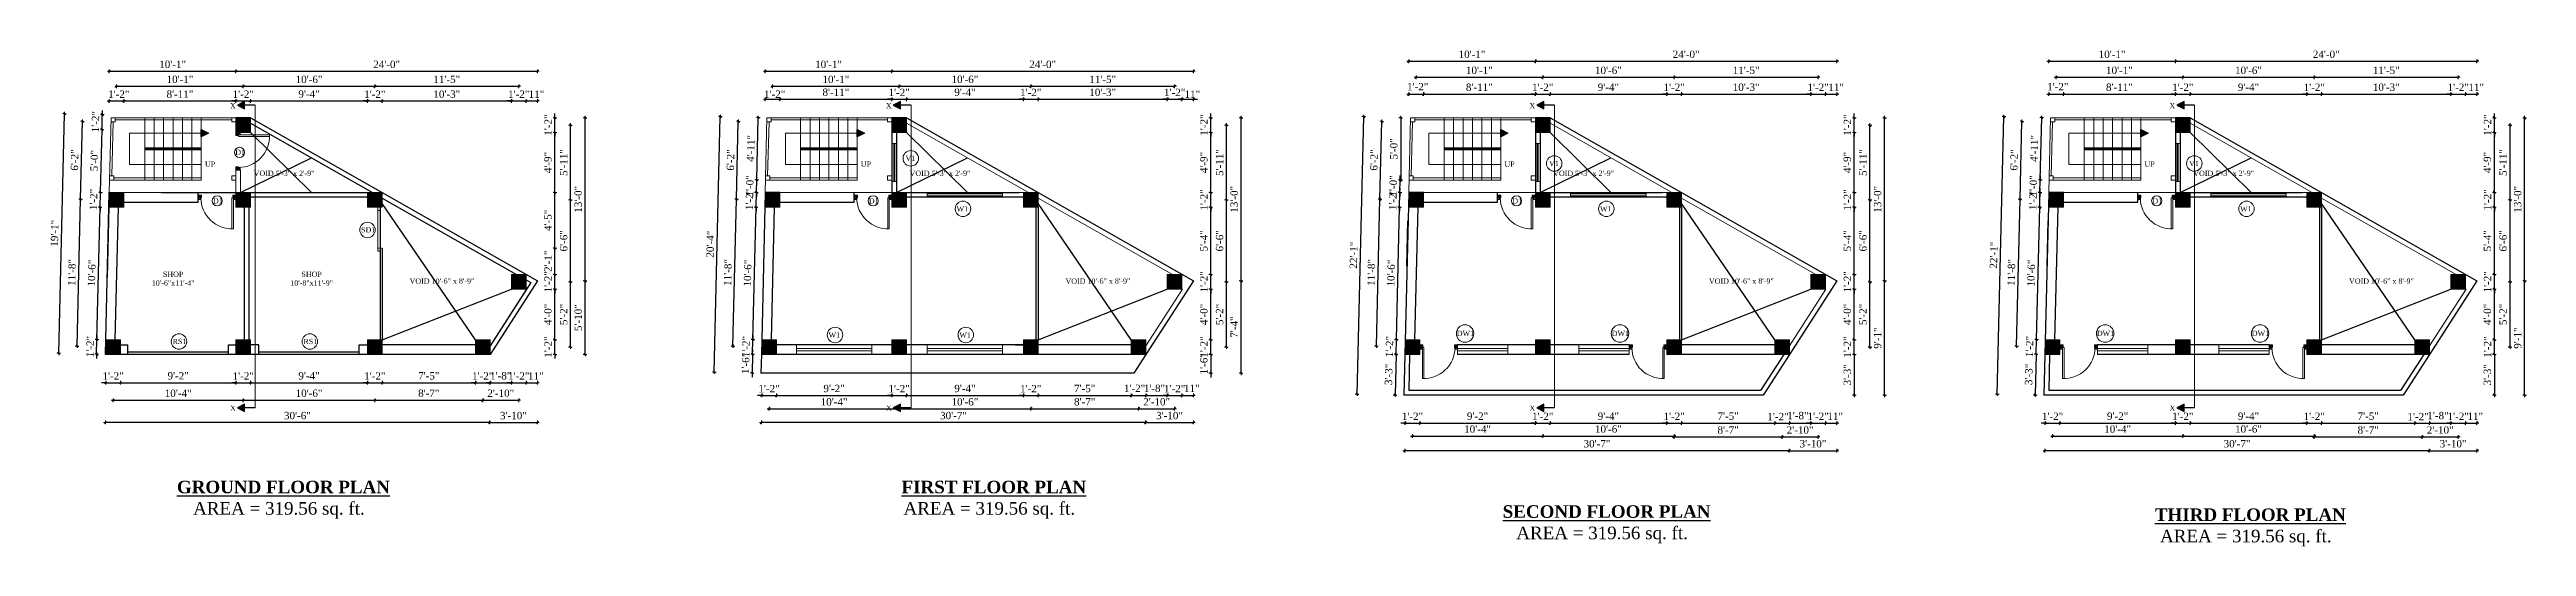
# Model space of a CAD drawing. Header units: inches. Extents: x 151827 to 346502, y -56182 to -23217.
# Drawn here: x 159188 to 161553, y -26793 to -26319 of the extents above; entities that cross this region are included whole.
import ezdxf

# ---------------------------------------------------------------- set-up
doc = ezdxf.new("R2010")
doc.units = ezdxf.units.IN
doc.header["$LTSCALE"] = 5
doc.header["$MEASUREMENT"] = 0
for name, color, linetype, lineweight in [('A-WALL', 7, 'Continuous', 9), ('Dimension', 7, 'Continuous', 18), ('DOOR', 62, 'Continuous', 0), ('Dw', 2, 'Continuous', 18)]:
    doc.layers.add(name, color=color, linetype=linetype, lineweight=lineweight)
doc.layers.add('dim line', color=7, linetype='Continuous', lineweight=15, true_color=0xfab2b2)
doc.layers.add('TEXT', color=6, linetype='Continuous')
doc.layers.add('WALL', color=7, linetype='Continuous')
doc.styles.add('ordinary', font='times.ttf')
doc.dimstyles.new('Copy of 96', dxfattribs={"dimtxt": 7, "dimasz": 4, "dimexe": 0.5, "dimexo": 0.5, "dimgap": 3, "dimtad": 1, "dimdec": 1, "dimzin": 11, "dimdsep": 46, "dimlunit": 4, "dimtxsty": 'ordinary', "dimblk": 'OBLIQUE', "dimcen": 0.09, "dimse1": 1, "dimse2": 1, "dimclrt": 6, "dimazin": 0, "dimtfac": 1, "dimtdec": 1, "dimtix": 1, "dimtmove": 2, "dimatfit": 3, "dimldrblk": 'leader', "dimfxl": 0.5, "dimfxlon": 1, "dimtolj": 1, "dimtzin": 0, "dimarcsym": 0})

msp = doc.modelspace()

# ---------------------------------------------------------------- texts
at = {"layer": 'TEXT', "style": 'ordinary'}
for s, p in [('X', (159360.5, -26375.4, -72.7)), ('X', (159986.6, -26375.4, -72.7)), ('X', (160600.8, -26375.4, -72.7)), ('X', (161211.8, -26375.4, -72.7)), ('UP', (159336.6, -26431.1, -72.7)), ('D1', (159365.5, -26419.8, -72.7)), ('UP', (159962.7, -26431.1, -72.7)), ('V1', (160005.3, -26425.6, -72.7)), ('UP', (160577, -26431.1, -72.7)), ('V1', (160619.5, -26430.5, -72.7)), ('UP', (161188, -26431.1, -72.7)), ('V1', (161230.5, -26430.5, -72.7)), ('VOID 5\'-3" x 2\'-9"', (159383.1, -26439.9, -72.7)), ('VOID 5\'-3" x 2\'-9"', (160009.2, -26439.9, -72.7)), ('VOID 5\'-3" x 2\'-9"', (160623.5, -26439.9, -72.7)), ('VOID 5\'-3" x 2\'-9"', (161234.5, -26439.9, -72.7)), ('D1', (159344.2, -26466.2, -72.7)), ('D1', (159970.3, -26466.2, -72.7)), ('W1', (160054, -26473.8, -72.7)), ('D1', (160584.5, -26466.2, -72.7)), ('W1', (160668.2, -26473.8, -72.7)), ('D1', (161195.5, -26466.2, -72.7)), ('W1', (161279.2, -26473.8, -72.7)), ('SD1', (159485.6, -26493.8, -72.7)), ('VOID 10\'-6" x 8\'-9"', (159531.9, -26542.7, -72.7)), ('VOID 10\'-6" x 8\'-9"', (160158, -26542.7, -72.7)), ('VOID 10\'-6" x 8\'-9"', (160772.2, -26542.7, -72.7)), ('VOID 10\'-6" x 8\'-9"', (161383.2, -26542.7, -72.7)), ('RS1', (159305.7, -26600.3, -72.7)), ('RS1', (159430.6, -26600.3, -72.7)), ('W1', (159931.8, -26594.1, -72.7)), ('W1', (160056.7, -26594.1, -72.7)), ('DW1', (160531.5, -26592.6, -72.7)), ('DW1', (160679.4, -26592.6, -72.7)), ('DW1', (161142.5, -26592.6, -72.7)), ('DW1', (161290.4, -26592.6, -72.7)), ('X', (159360.5, -26663.9, -72.7)), ('X', (159986.6, -26663.9, -72.7)), ('X', (160600.8, -26663.9, -72.7)), ('X', (161211.8, -26663.9, -72.7))]:
    msp.add_text(s, height=5, dxfattribs=at).set_placement(p)
at = {"layer": 'TEXT', "char_height": 5, "attachment_point": 8, "style": 'ordinary'}
for s, insert in [('SHOP\\P10\'-6"x11\'-4"', (159306.2, -26544.6, -72.7)), ('SHOP\\P10\'-8"x11\'-9"', (159438.4, -26544.6, -72.7))]:
    msp.add_mtext_dynamic_manual_height_columns(s, width=101.569, gutter_width=1720.7, heights=[0], dxfattribs=dict(at, insert=insert))
at = {"layer": 'TEXT', "char_height": 12, "width": 219.815, "attachment_point": 8, "style": 'ordinary'}
for s, insert in [('{\\fTimes New Roman|b1|i0|c0|p18;\\LGROUND FLOOR PLAN}', (159411.5, -26742.8, -72.7)), ('{\\fTimes New Roman|b1|i0|c0|p18;\\LFIRST FLOOR PLAN}', (160089.6, -26742.8, -72.7)), ('AREA = 319.56 sq. ft.', (159407.2, -26766.9, -72.7)), ('AREA = 319.56 sq. ft.', (160085.3, -26766.9, -72.7)), ('{\\fTimes New Roman|b1|i0|c0|p18;\\LSECOND FLOOR PLAN}', (160674.5, -26766.2, -72.7)), ('{\\fTimes New Roman|b1|i0|c0|p18;\\LTHIRD FLOOR PLAN}', (161289, -26769.2, -72.7)), ('AREA = 319.56 sq. ft.', (160670.2, -26790.3, -72.7)), ('AREA = 319.56 sq. ft.', (161284.7, -26793.3, -72.7))]:
    msp.add_mtext(s, dxfattribs=dict(at, insert=insert))

# ---------------------------------------------------------------- blocks, each defined once
blk = doc.blocks.new('A$C27B36B59')
at = {"layer": 'DOOR'}
for p, q in [((0, 4), (0, 0)), ((2.5, 4), (0, 4)), ((0, 0), (3, 0)), ((2.5, 2.5), (2.5, 4)), ((3, 2.5), (2.5, 2.5)), ((3, 0), (3, 2.5))]:
    blk.add_line(p, q, dxfattribs=at)
for centre, radius, start, end in [((-1.4, -0.5), 4.75, 22.1411, 72.838), ((1.3, 2.1), 1.64, 45.138, 144.8948), ((2.2, 0.3), 2.49, 83.3149, 152.658), ((0.1, 0.4), 2.05, 349.4875, 93.6805), ((2, -0.5), 2.01, 58.7447, 166.495), ((-0.1, 0.3), 1.13, 343.542, 86.947), ((2.1, -0.4), 1.17, 38.2816, 160.1519)]:
    blk.add_arc(centre, radius, start, end, dxfattribs=at)
blk = doc.blocks.new('D2')
at = {"layer": 'DOOR'}
for p, q in [((74474, 24047.6), (74474, 24018.1)), ((74474, 24047.6), (74475.5, 24047.6)), ((74475.5, 24047.6), (74475.5, 24018.1))]:
    blk.add_line(p, q, dxfattribs=at)
blk.add_arc((74474, 24047.6), 29.5, 180, 272.9146, dxfattribs=at)
at = {"layer": 'DOOR', "xscale": -1, "rotation": 180}
blk.add_blockref('A$C27B36B59', (74442, 24050.1), dxfattribs=at)
at = {"layer": 'DOOR', "rotation": 180}
blk.add_blockref('A$C27B36B59', (74478, 24050.1), dxfattribs=at)
blk = doc.blocks.new('oblique')
at = {"color": 0, "lineweight": -2}
blk.add_line((0.25, 0.25), (-0.25, -0.25), dxfattribs=at)
at = {"layer": 'dim line', "lineweight": 9}
for p, q in [((-0.4375, 0), (0.4375, 0)), ((0, 0.4375), (0, -0.4375))]:
    blk.add_line(p, q, dxfattribs=at)
blk = doc.blocks.new('*D855')
at = {"layer": 'A-WALL', "color": 0, "lineweight": -2, "ltscale": 50, "transparency": 16777216}
for p, q in [((159241.9, -26637.2), (159237.9, -26637.2)), ((159241.9, -26637.2), (159255.9, -26637.2)), ((159255.9, -26637.2), (159259.9, -26637.2))]:
    blk.add_line(p, q, dxfattribs=at)
at = {"layer": 'Defpoints', "color": 0, "ltscale": 50, "transparency": 16777216}
for p in [(159241.9, -26610.1), (159255.9, -26610.1), (159255.9, -26637.2)]:
    blk.add_point(p, dxfattribs=at)
at = {"layer": 'A-WALL', "color": 0, "lineweight": -2, "ltscale": 50, "transparency": 16777216, "xscale": 4, "yscale": 4, "zscale": 4}
blk.add_blockref('oblique', (159241.9, -26637.2), dxfattribs=at)
at = {"layer": 'A-WALL', "color": 0, "lineweight": -2, "ltscale": 50, "transparency": 16777216, "xscale": 4, "yscale": 4, "zscale": 4, "rotation": 180}
blk.add_blockref('oblique', (159255.9, -26637.2), dxfattribs=at)
at = {"layer": 'A-WALL', "color": 6, "ltscale": 50, "transparency": 16777216, "insert": (159248.9, -26630.7), "char_height": 7, "attachment_point": 5, "style": 'ordinary'}
blk.add_mtext('\\A1;1\'-2"', dxfattribs=at)
blk = doc.blocks.new('_OBLIQUE')
at = {"color": 0, "linetype": 'ByBlock'}
blk.add_line((-0.5, -0.5), (0.5, 0.5), dxfattribs=at)
blk = doc.blocks.new('leader')
at = {"layer": 'Dimension'}
for p, q in [((-4.42, 0), (4.42, 0)), ((0, -4.33), (0, 4.33))]:
    blk.add_line(p, q, dxfattribs=at)
blk = doc.blocks.new('*D856')
at = {"layer": 'A-WALL', "color": 0, "lineweight": -2, "ltscale": 5, "transparency": 16777216}
blk.add_line((159255.9, -26637.2), (159366.1, -26637.2), dxfattribs=at)
at = {"layer": 'Defpoints', "color": 0, "ltscale": 5, "transparency": 16777216}
for p in [(159255.9, -26610.1), (159366.1, -26610.1), (159366.1, -26637.2)]:
    blk.add_point(p, dxfattribs=at)
at = {"layer": 'A-WALL', "color": 0, "lineweight": -2, "ltscale": 5, "transparency": 16777216, "xscale": 4, "yscale": 4, "zscale": 4, "rotation": 180}
blk.add_blockref('oblique', (159255.9, -26637.2), dxfattribs=at)
at = {"layer": 'A-WALL', "color": 0, "lineweight": -2, "ltscale": 5, "transparency": 16777216, "xscale": 4, "yscale": 4, "zscale": 4}
blk.add_blockref('oblique', (159366.1, -26637.2), dxfattribs=at)
at = {"layer": 'A-WALL', "color": 6, "ltscale": 5, "transparency": 16777216, "insert": (159311, -26630.6), "char_height": 7, "attachment_point": 5, "style": 'ordinary'}
blk.add_mtext('\\A1;9\'-2"', dxfattribs=at)
blk = doc.blocks.new('*D857')
at = {"layer": 'A-WALL', "color": 0, "lineweight": -2, "ltscale": 5, "transparency": 16777216}
for p, q in [((159366.1, -26637.2), (159362.1, -26637.2)), ((159366.1, -26637.2), (159380.1, -26637.2)), ((159380.1, -26637.2), (159384.1, -26637.2))]:
    blk.add_line(p, q, dxfattribs=at)
at = {"layer": 'Defpoints', "color": 0, "ltscale": 5, "transparency": 16777216}
for p in [(159366.1, -26610.1), (159380.1, -26610.1), (159380.1, -26637.2)]:
    blk.add_point(p, dxfattribs=at)
at = {"layer": 'A-WALL', "color": 0, "lineweight": -2, "ltscale": 5, "transparency": 16777216, "xscale": 4, "yscale": 4, "zscale": 4}
blk.add_blockref('oblique', (159366.1, -26637.2), dxfattribs=at)
at = {"layer": 'A-WALL', "color": 0, "lineweight": -2, "ltscale": 5, "transparency": 16777216, "xscale": 4, "yscale": 4, "zscale": 4, "rotation": 180}
blk.add_blockref('oblique', (159380.1, -26637.2), dxfattribs=at)
at = {"layer": 'A-WALL', "color": 6, "ltscale": 5, "transparency": 16777216, "insert": (159373.1, -26630.7), "char_height": 7, "attachment_point": 5, "style": 'ordinary'}
blk.add_mtext('\\A1;1\'-2"', dxfattribs=at)
blk = doc.blocks.new('*D858')
at = {"layer": 'A-WALL', "color": 0, "lineweight": -2, "ltscale": 5, "transparency": 16777216}
blk.add_line((159380.1, -26637.2), (159491.7, -26637.2), dxfattribs=at)
at = {"layer": 'Defpoints', "color": 0, "ltscale": 5, "transparency": 16777216}
for p in [(159380.1, -26610.1), (159491.7, -26610.1), (159491.7, -26637.2)]:
    blk.add_point(p, dxfattribs=at)
at = {"layer": 'A-WALL', "color": 0, "lineweight": -2, "ltscale": 5, "transparency": 16777216, "xscale": 4, "yscale": 4, "zscale": 4, "rotation": 180}
blk.add_blockref('oblique', (159380.1, -26637.2), dxfattribs=at)
at = {"layer": 'A-WALL', "color": 0, "lineweight": -2, "ltscale": 5, "transparency": 16777216, "xscale": 4, "yscale": 4, "zscale": 4}
blk.add_blockref('oblique', (159491.7, -26637.2), dxfattribs=at)
at = {"layer": 'A-WALL', "color": 6, "ltscale": 5, "transparency": 16777216, "insert": (159435.9, -26630.6), "char_height": 7, "attachment_point": 5, "style": 'ordinary'}
blk.add_mtext('\\A1;9\'-4"', dxfattribs=at)
blk = doc.blocks.new('*D859')
at = {"layer": 'A-WALL', "color": 0, "lineweight": -2, "ltscale": 5, "transparency": 16777216}
for p, q in [((159491.7, -26637.2), (159487.7, -26637.2)), ((159491.7, -26637.2), (159505.7, -26637.2)), ((159505.7, -26637.2), (159509.7, -26637.2))]:
    blk.add_line(p, q, dxfattribs=at)
at = {"layer": 'Defpoints', "color": 0, "ltscale": 5, "transparency": 16777216}
for p in [(159491.7, -26610.1), (159505.7, -26610.1), (159505.7, -26637.2)]:
    blk.add_point(p, dxfattribs=at)
at = {"layer": 'A-WALL', "color": 0, "lineweight": -2, "ltscale": 5, "transparency": 16777216, "xscale": 4, "yscale": 4, "zscale": 4}
blk.add_blockref('oblique', (159491.7, -26637.2), dxfattribs=at)
at = {"layer": 'A-WALL', "color": 0, "lineweight": -2, "ltscale": 5, "transparency": 16777216, "xscale": 4, "yscale": 4, "zscale": 4, "rotation": 180}
blk.add_blockref('oblique', (159505.7, -26637.2), dxfattribs=at)
at = {"layer": 'A-WALL', "color": 6, "ltscale": 5, "transparency": 16777216, "insert": (159498.7, -26630.7), "char_height": 7, "attachment_point": 5, "style": 'ordinary'}
blk.add_mtext('\\A1;1\'-2"', dxfattribs=at)
blk = doc.blocks.new('*D860')
at = {"layer": 'A-WALL', "color": 0, "lineweight": -2, "ltscale": 5, "transparency": 16777216}
blk.add_line((159505.7, -26637.2), (159594.7, -26637.2), dxfattribs=at)
at = {"layer": 'Defpoints', "color": 0, "ltscale": 5, "transparency": 16777216}
for p in [(159505.7, -26610.1), (159594.7, -26610.1), (159594.7, -26637.2)]:
    blk.add_point(p, dxfattribs=at)
at = {"layer": 'A-WALL', "color": 0, "lineweight": -2, "ltscale": 5, "transparency": 16777216, "xscale": 4, "yscale": 4, "zscale": 4, "rotation": 180}
blk.add_blockref('oblique', (159505.7, -26637.2), dxfattribs=at)
at = {"layer": 'A-WALL', "color": 0, "lineweight": -2, "ltscale": 5, "transparency": 16777216, "xscale": 4, "yscale": 4, "zscale": 4}
blk.add_blockref('oblique', (159594.7, -26637.2), dxfattribs=at)
at = {"layer": 'A-WALL', "color": 6, "ltscale": 5, "transparency": 16777216, "insert": (159550.2, -26630.6), "char_height": 7, "attachment_point": 5, "style": 'ordinary'}
blk.add_mtext('\\A1;7\'-5"', dxfattribs=at)
blk = doc.blocks.new('*D861')
at = {"layer": 'A-WALL', "color": 0, "lineweight": -2, "ltscale": 5, "transparency": 16777216}
for p, q in [((159629.1, -26637.2), (159625.1, -26637.2)), ((159629.1, -26637.2), (159643.1, -26637.2)), ((159643.1, -26637.2), (159647.1, -26637.2))]:
    blk.add_line(p, q, dxfattribs=at)
at = {"layer": 'Defpoints', "color": 0, "ltscale": 5, "transparency": 16777216}
for p in [(159629.1, -26547.9), (159643.1, -26547.9), (159643.1, -26637.2)]:
    blk.add_point(p, dxfattribs=at)
at = {"layer": 'A-WALL', "color": 0, "lineweight": -2, "ltscale": 5, "transparency": 16777216, "xscale": 4, "yscale": 4, "zscale": 4}
blk.add_blockref('oblique', (159629.1, -26637.2), dxfattribs=at)
at = {"layer": 'A-WALL', "color": 0, "lineweight": -2, "ltscale": 5, "transparency": 16777216, "xscale": 4, "yscale": 4, "zscale": 4, "rotation": 180}
blk.add_blockref('oblique', (159643.1, -26637.2), dxfattribs=at)
at = {"layer": 'A-WALL', "color": 6, "ltscale": 5, "transparency": 16777216, "insert": (159636.1, -26630.7), "char_height": 7, "attachment_point": 5, "style": 'ordinary'}
blk.add_mtext('\\A1;1\'-2"', dxfattribs=at)
blk = doc.blocks.new('*D862')
at = {"layer": 'A-WALL', "color": 0, "lineweight": -2, "ltscale": 5, "transparency": 16777216}
blk.add_line((159643.1, -26637.2), (159653.9, -26637.2), dxfattribs=at)
at = {"layer": 'Defpoints', "color": 0, "ltscale": 5, "transparency": 16777216}
for p in [(159643.1, -26547.9), (159653.9, -26540.1), (159653.9, -26637.2)]:
    blk.add_point(p, dxfattribs=at)
at = {"layer": 'A-WALL', "color": 0, "lineweight": -2, "ltscale": 5, "transparency": 16777216, "xscale": 4, "yscale": 4, "zscale": 4, "rotation": 180}
blk.add_blockref('oblique', (159643.1, -26637.2), dxfattribs=at)
at = {"layer": 'A-WALL', "color": 0, "lineweight": -2, "ltscale": 5, "transparency": 16777216, "xscale": 4, "yscale": 4, "zscale": 4}
blk.add_blockref('oblique', (159653.9, -26637.2), dxfattribs=at)
at = {"layer": 'A-WALL', "color": 6, "ltscale": 5, "transparency": 16777216, "insert": (159652.4, -26630.7), "char_height": 7, "attachment_point": 5, "style": 'ordinary'}
blk.add_mtext('\\A1;11"', dxfattribs=at)
blk = doc.blocks.new('*D863')
at = {"layer": 'A-WALL', "color": 0, "lineweight": -2, "ltscale": 5, "transparency": 16777216}
blk.add_line((159248.9, -26653.8), (159373.1, -26653.8), dxfattribs=at)
at = {"layer": 'Defpoints', "color": 0, "ltscale": 5, "transparency": 16777216}
for p in [(159248.9, -26603.1), (159373.1, -26603.1), (159373.1, -26653.8)]:
    blk.add_point(p, dxfattribs=at)
at = {"layer": 'A-WALL', "color": 0, "lineweight": -2, "ltscale": 5, "transparency": 16777216, "xscale": 4, "yscale": 4, "zscale": 4, "rotation": 180}
blk.add_blockref('oblique', (159248.9, -26653.8), dxfattribs=at)
at = {"layer": 'A-WALL', "color": 0, "lineweight": -2, "ltscale": 5, "transparency": 16777216, "xscale": 4, "yscale": 4, "zscale": 4}
blk.add_blockref('oblique', (159373.1, -26653.8), dxfattribs=at)
at = {"layer": 'A-WALL', "color": 6, "ltscale": 5, "transparency": 16777216, "insert": (159311, -26647.2), "char_height": 7, "attachment_point": 5, "style": 'ordinary'}
blk.add_mtext('\\A1;10\'-4"', dxfattribs=at)
blk = doc.blocks.new('*D864')
at = {"layer": 'A-WALL', "color": 0, "lineweight": -2, "ltscale": 5, "transparency": 16777216}
blk.add_line((159498.7, -26653.8), (159601.7, -26653.8), dxfattribs=at)
at = {"layer": 'Defpoints', "color": 0, "ltscale": 5, "transparency": 16777216}
for p in [(159498.7, -26603.1), (159601.7, -26603.1), (159601.7, -26653.8)]:
    blk.add_point(p, dxfattribs=at)
at = {"layer": 'A-WALL', "color": 0, "lineweight": -2, "ltscale": 5, "transparency": 16777216, "xscale": 4, "yscale": 4, "zscale": 4, "rotation": 180}
blk.add_blockref('oblique', (159498.7, -26653.8), dxfattribs=at)
at = {"layer": 'A-WALL', "color": 0, "lineweight": -2, "ltscale": 5, "transparency": 16777216, "xscale": 4, "yscale": 4, "zscale": 4}
blk.add_blockref('oblique', (159601.7, -26653.8), dxfattribs=at)
at = {"layer": 'A-WALL', "color": 6, "ltscale": 5, "transparency": 16777216, "insert": (159550.2, -26647.2), "char_height": 7, "attachment_point": 5, "style": 'ordinary'}
blk.add_mtext('\\A1;8\'-7"', dxfattribs=at)
blk = doc.blocks.new('*D797')
at = {"layer": 'A-WALL', "color": 0, "lineweight": -2, "ltscale": 5, "transparency": 16777216}
blk.add_line((159373.1, -26653.8), (159498.7, -26653.8), dxfattribs=at)
at = {"layer": 'Defpoints', "color": 0, "ltscale": 5, "transparency": 16777216}
for p in [(159373.1, -26603.1), (159498.7, -26603.1), (159498.7, -26653.8)]:
    blk.add_point(p, dxfattribs=at)
at = {"layer": 'A-WALL', "color": 0, "lineweight": -2, "ltscale": 5, "transparency": 16777216, "xscale": 4, "yscale": 4, "zscale": 4, "rotation": 180}
blk.add_blockref('oblique', (159373.1, -26653.8), dxfattribs=at)
at = {"layer": 'A-WALL', "color": 0, "lineweight": -2, "ltscale": 5, "transparency": 16777216, "xscale": 4, "yscale": 4, "zscale": 4}
blk.add_blockref('oblique', (159498.7, -26653.8), dxfattribs=at)
at = {"layer": 'A-WALL', "color": 6, "ltscale": 5, "transparency": 16777216, "insert": (159435.9, -26647.2), "char_height": 7, "attachment_point": 5, "style": 'ordinary'}
blk.add_mtext('\\A1;10\'-6"', dxfattribs=at)
blk = doc.blocks.new('*D865')
at = {"layer": 'A-WALL', "color": 0, "lineweight": -2, "ltscale": 5, "transparency": 16777216}
blk.add_line((159601.7, -26653.8), (159636.1, -26653.8), dxfattribs=at)
at = {"layer": 'Defpoints', "color": 0, "ltscale": 5, "transparency": 16777216}
for p in [(159636.1, -26540.9), (159601.7, -26603.1), (159636.1, -26653.8)]:
    blk.add_point(p, dxfattribs=at)
at = {"layer": 'A-WALL', "color": 0, "lineweight": -2, "ltscale": 5, "transparency": 16777216, "xscale": 4, "yscale": 4, "zscale": 4, "rotation": 180}
blk.add_blockref('oblique', (159601.7, -26653.8), dxfattribs=at)
at = {"layer": 'A-WALL', "color": 0, "lineweight": -2, "ltscale": 5, "transparency": 16777216, "xscale": 4, "yscale": 4, "zscale": 4}
blk.add_blockref('oblique', (159636.1, -26653.8), dxfattribs=at)
at = {"layer": 'A-WALL', "color": 6, "ltscale": 5, "transparency": 16777216, "insert": (159618.9, -26647.2), "char_height": 7, "attachment_point": 5, "style": 'ordinary'}
blk.add_mtext('\\A1;2\'-10"', dxfattribs=at)
blk = doc.blocks.new('*D866')
at = {"layer": 'A-WALL', "color": 0, "lineweight": -2, "ltscale": 5, "transparency": 16777216}
blk.add_line((159608.1, -26675), (159241.6, -26675), dxfattribs=at)
at = {"layer": 'Defpoints', "color": 0, "ltscale": 5, "transparency": 16777216}
for p in [(159241.6, -26610.1), (159608.1, -26610.1), (159241.6, -26675)]:
    blk.add_point(p, dxfattribs=at)
at = {"layer": 'A-WALL', "color": 0, "lineweight": -2, "ltscale": 5, "transparency": 16777216, "xscale": 4, "yscale": 4, "zscale": 4, "rotation": 180}
blk.add_blockref('oblique', (159241.6, -26675), dxfattribs=at)
at = {"layer": 'A-WALL', "color": 0, "lineweight": -2, "ltscale": 5, "transparency": 16777216, "xscale": 4, "yscale": 4, "zscale": 4}
blk.add_blockref('oblique', (159608.1, -26675), dxfattribs=at)
at = {"layer": 'A-WALL', "color": 6, "ltscale": 5, "transparency": 16777216, "insert": (159424.8, -26668.5), "char_height": 7, "attachment_point": 5, "style": 'ordinary'}
blk.add_mtext('\\A1;30\'-6"', dxfattribs=at)
blk = doc.blocks.new('*D867')
at = {"layer": 'A-WALL', "color": 0, "lineweight": -2, "ltscale": 5, "transparency": 16777216}
blk.add_line((159608.1, -26675), (159653.9, -26675), dxfattribs=at)
at = {"layer": 'Defpoints', "color": 0, "ltscale": 5, "transparency": 16777216}
for p in [(159653.9, -26540.1), (159608.1, -26610.1), (159653.9, -26675)]:
    blk.add_point(p, dxfattribs=at)
at = {"layer": 'A-WALL', "color": 0, "lineweight": -2, "ltscale": 5, "transparency": 16777216, "xscale": 4, "yscale": 4, "zscale": 4, "rotation": 180}
blk.add_blockref('oblique', (159608.1, -26675), dxfattribs=at)
at = {"layer": 'A-WALL', "color": 0, "lineweight": -2, "ltscale": 5, "transparency": 16777216, "xscale": 4, "yscale": 4, "zscale": 4}
blk.add_blockref('oblique', (159653.9, -26675), dxfattribs=at)
at = {"layer": 'A-WALL', "color": 6, "ltscale": 5, "transparency": 16777216, "insert": (159631, -26668.5), "char_height": 7, "attachment_point": 5, "style": 'ordinary'}
blk.add_mtext('\\A1;3\'-10"', dxfattribs=at)
blk = doc.blocks.new('*D868')
at = {"layer": 'A-WALL', "color": 0, "lineweight": -2, "ltscale": 5, "transparency": 16777216}
for p, q in [((159670.6, -26596.1), (159670.6, -26592.1)), ((159670.6, -26610.1), (159670.6, -26596.1)), ((159670.6, -26610.1), (159670.6, -26614.1))]:
    blk.add_line(p, q, dxfattribs=at)
at = {"layer": 'Defpoints', "color": 0, "ltscale": 5, "transparency": 16777216}
for p in [(159608.7, -26596.1), (159670.6, -26596.1), (159608.7, -26610.1)]:
    blk.add_point(p, dxfattribs=at)
at = {"layer": 'A-WALL', "color": 0, "lineweight": -2, "ltscale": 5, "transparency": 16777216, "xscale": 4, "yscale": 4, "zscale": 4}
for p, rotation in [((159670.6, -26596.1), 270), ((159670.6, -26610.1), 90)]:
    blk.add_blockref('oblique', p, dxfattribs=dict(at, rotation=rotation))
at = {"layer": 'A-WALL', "color": 6, "ltscale": 5, "transparency": 16777216, "insert": (159664.1, -26603.1), "char_height": 7, "attachment_point": 5, "rotation": 90, "style": 'ordinary'}
blk.add_mtext('\\A1;1\'-2"', dxfattribs=at)
blk = doc.blocks.new('*D869')
at = {"layer": 'A-WALL', "color": 0, "lineweight": -2, "ltscale": 5, "transparency": 16777216}
blk.add_line((159670.6, -26596.1), (159670.6, -26547.9), dxfattribs=at)
at = {"layer": 'Defpoints', "color": 0, "ltscale": 5, "transparency": 16777216}
for p in [(159643.1, -26547.9), (159670.6, -26547.9), (159608.7, -26596.1)]:
    blk.add_point(p, dxfattribs=at)
at = {"layer": 'A-WALL', "color": 0, "lineweight": -2, "ltscale": 5, "transparency": 16777216, "xscale": 4, "yscale": 4, "zscale": 4}
for p, rotation in [((159670.6, -26547.9), 90), ((159670.6, -26596.1), 270)]:
    blk.add_blockref('oblique', p, dxfattribs=dict(at, rotation=rotation))
at = {"layer": 'A-WALL', "color": 6, "ltscale": 5, "transparency": 16777216, "insert": (159664, -26572), "char_height": 7, "attachment_point": 5, "rotation": 90, "style": 'ordinary'}
blk.add_mtext('\\A1;4\'-0"', dxfattribs=at)
blk = doc.blocks.new('*D870')
at = {"layer": 'A-WALL', "color": 0, "lineweight": -2, "ltscale": 5, "transparency": 16777216}
for p, q in [((159670.6, -26533.9), (159670.6, -26529.9)), ((159670.6, -26547.9), (159670.6, -26533.9)), ((159670.6, -26547.9), (159670.6, -26551.9))]:
    blk.add_line(p, q, dxfattribs=at)
at = {"layer": 'Defpoints', "color": 0, "ltscale": 5, "transparency": 16777216}
for p in [(159643.1, -26533.9), (159643.1, -26547.9), (159670.6, -26533.9)]:
    blk.add_point(p, dxfattribs=at)
at = {"layer": 'A-WALL', "color": 0, "lineweight": -2, "ltscale": 5, "transparency": 16777216, "xscale": 4, "yscale": 4, "zscale": 4}
for p, rotation in [((159670.6, -26533.9), 270), ((159670.6, -26547.9), 90)]:
    blk.add_blockref('oblique', p, dxfattribs=dict(at, rotation=rotation))
at = {"layer": 'A-WALL', "color": 6, "ltscale": 5, "transparency": 16777216, "insert": (159664.1, -26540.9), "char_height": 7, "attachment_point": 5, "rotation": 90, "style": 'ordinary'}
blk.add_mtext('\\A1;1\'-2"', dxfattribs=at)
blk = doc.blocks.new('*D871')
at = {"layer": 'A-WALL', "color": 0, "lineweight": -2, "ltscale": 5, "transparency": 16777216}
blk.add_line((159670.6, -26533.9), (159670.6, -26508.8), dxfattribs=at)
at = {"layer": 'Defpoints', "color": 0, "ltscale": 5, "transparency": 16777216}
for p in [(159505.7, -26508.8), (159670.6, -26508.8), (159643.1, -26533.9)]:
    blk.add_point(p, dxfattribs=at)
at = {"layer": 'A-WALL', "color": 0, "lineweight": -2, "ltscale": 5, "transparency": 16777216, "xscale": 4, "yscale": 4, "zscale": 4}
for p, rotation in [((159670.6, -26508.8), 90), ((159670.6, -26533.9), 270)]:
    blk.add_blockref('oblique', p, dxfattribs=dict(at, rotation=rotation))
at = {"layer": 'A-WALL', "color": 6, "ltscale": 5, "transparency": 16777216, "insert": (159664.1, -26521.3), "char_height": 7, "attachment_point": 5, "rotation": 90, "style": 'ordinary'}
blk.add_mtext('\\A1;2\'-1"', dxfattribs=at)
blk = doc.blocks.new('*D872')
at = {"layer": 'A-WALL', "color": 0, "lineweight": -2, "ltscale": 5, "transparency": 16777216}
blk.add_line((159670.6, -26508.8), (159670.6, -26455.8), dxfattribs=at)
at = {"layer": 'Defpoints', "color": 0, "ltscale": 5, "transparency": 16777216}
for p in [(159505.7, -26455.8), (159670.6, -26455.8), (159505.7, -26508.8)]:
    blk.add_point(p, dxfattribs=at)
at = {"layer": 'A-WALL', "color": 0, "lineweight": -2, "ltscale": 5, "transparency": 16777216, "xscale": 4, "yscale": 4, "zscale": 4}
for p, rotation in [((159670.6, -26455.8), 90), ((159670.6, -26508.8), 270)]:
    blk.add_blockref('oblique', p, dxfattribs=dict(at, rotation=rotation))
at = {"layer": 'A-WALL', "color": 6, "ltscale": 5, "transparency": 16777216, "insert": (159664, -26482.3), "char_height": 7, "attachment_point": 5, "rotation": 90, "style": 'ordinary'}
blk.add_mtext('\\A1;4\'-5"', dxfattribs=at)
blk = doc.blocks.new('*D873')
at = {"layer": 'A-WALL', "color": 0, "lineweight": -2, "ltscale": 5, "transparency": 16777216}
blk.add_line((159670.6, -26455.8), (159670.6, -26398.4), dxfattribs=at)
at = {"layer": 'Defpoints', "color": 0, "ltscale": 5, "transparency": 16777216}
for p in [(159380.1, -26398.4), (159670.6, -26398.4), (159505.7, -26455.8)]:
    blk.add_point(p, dxfattribs=at)
at = {"layer": 'A-WALL', "color": 0, "lineweight": -2, "ltscale": 5, "transparency": 16777216, "xscale": 4, "yscale": 4, "zscale": 4}
for p, rotation in [((159670.6, -26398.4), 90), ((159670.6, -26455.8), 270)]:
    blk.add_blockref('oblique', p, dxfattribs=dict(at, rotation=rotation))
at = {"layer": 'A-WALL', "color": 6, "ltscale": 5, "transparency": 16777216, "insert": (159664, -26427.1), "char_height": 7, "attachment_point": 5, "rotation": 90, "style": 'ordinary'}
blk.add_mtext('\\A1;4\'-9"', dxfattribs=at)
blk = doc.blocks.new('*D874')
at = {"layer": 'A-WALL', "color": 0, "lineweight": -2, "ltscale": 5, "transparency": 16777216}
for p, q in [((159670.6, -26384.4), (159670.6, -26380.4)), ((159670.6, -26398.4), (159670.6, -26384.4)), ((159670.6, -26398.4), (159670.6, -26402.4))]:
    blk.add_line(p, q, dxfattribs=at)
at = {"layer": 'Defpoints', "color": 0, "ltscale": 5, "transparency": 16777216}
for p in [(159380.1, -26384.4), (159670.6, -26384.4), (159380.1, -26398.4)]:
    blk.add_point(p, dxfattribs=at)
at = {"layer": 'A-WALL', "color": 0, "lineweight": -2, "ltscale": 5, "transparency": 16777216, "xscale": 4, "yscale": 4, "zscale": 4}
for p, rotation in [((159670.6, -26384.4), 270), ((159670.6, -26398.4), 90)]:
    blk.add_blockref('oblique', p, dxfattribs=dict(at, rotation=rotation))
at = {"layer": 'A-WALL', "color": 6, "ltscale": 5, "transparency": 16777216, "insert": (159664.1, -26391.4), "char_height": 7, "attachment_point": 5, "rotation": 90, "style": 'ordinary'}
blk.add_mtext('\\A1;1\'-2"', dxfattribs=at)
blk = doc.blocks.new('*D798')
at = {"layer": 'A-WALL', "color": 0, "lineweight": -2, "ltscale": 5, "transparency": 16777216}
blk.add_line((159685.5, -26603.1), (159685.5, -26540.9), dxfattribs=at)
at = {"layer": 'Defpoints', "color": 0, "ltscale": 5, "transparency": 16777216}
for p in [(159636.1, -26540.9), (159685.5, -26540.9), (159601.7, -26603.1)]:
    blk.add_point(p, dxfattribs=at)
at = {"layer": 'A-WALL', "color": 0, "lineweight": -2, "ltscale": 5, "transparency": 16777216, "xscale": 4, "yscale": 4, "zscale": 4}
for p, rotation in [((159685.5, -26540.9), 90), ((159685.5, -26603.1), 270)]:
    blk.add_blockref('oblique', p, dxfattribs=dict(at, rotation=rotation))
at = {"layer": 'A-WALL', "color": 6, "ltscale": 5, "transparency": 16777216, "insert": (159679, -26572), "char_height": 7, "attachment_point": 5, "rotation": 90, "style": 'ordinary'}
blk.add_mtext('\\A1;5\'-2"', dxfattribs=at)
blk = doc.blocks.new('*D875')
at = {"layer": 'A-WALL', "color": 0, "lineweight": -2, "ltscale": 5, "transparency": 16777216}
blk.add_line((159685.5, -26540.9), (159685.5, -26462.8), dxfattribs=at)
at = {"layer": 'Defpoints', "color": 0, "ltscale": 5, "transparency": 16777216}
for p in [(159498.7, -26462.8), (159685.5, -26462.8), (159636.1, -26540.9)]:
    blk.add_point(p, dxfattribs=at)
at = {"layer": 'A-WALL', "color": 0, "lineweight": -2, "ltscale": 5, "transparency": 16777216, "xscale": 4, "yscale": 4, "zscale": 4}
for p, rotation in [((159685.5, -26462.8), 90), ((159685.5, -26540.9), 270)]:
    blk.add_blockref('oblique', p, dxfattribs=dict(at, rotation=rotation))
at = {"layer": 'A-WALL', "color": 6, "ltscale": 5, "transparency": 16777216, "insert": (159679, -26501.8), "char_height": 7, "attachment_point": 5, "rotation": 90, "style": 'ordinary'}
blk.add_mtext('\\A1;6\'-6"', dxfattribs=at)
blk = doc.blocks.new('*D876')
at = {"layer": 'A-WALL', "color": 0, "lineweight": -2, "ltscale": 5, "transparency": 16777216}
blk.add_line((159685.5, -26462.8), (159685.5, -26391.4), dxfattribs=at)
at = {"layer": 'Defpoints', "color": 0, "ltscale": 5, "transparency": 16777216}
for p in [(159373.1, -26391.4), (159685.5, -26391.4), (159498.7, -26462.8)]:
    blk.add_point(p, dxfattribs=at)
at = {"layer": 'A-WALL', "color": 0, "lineweight": -2, "ltscale": 5, "transparency": 16777216, "xscale": 4, "yscale": 4, "zscale": 4}
for p, rotation in [((159685.5, -26391.4), 90), ((159685.5, -26462.8), 270)]:
    blk.add_blockref('oblique', p, dxfattribs=dict(at, rotation=rotation))
at = {"layer": 'A-WALL', "color": 6, "ltscale": 5, "transparency": 16777216, "insert": (159679, -26427.1), "char_height": 7, "attachment_point": 5, "rotation": 90, "style": 'ordinary'}
blk.add_mtext('\\A1;5\'-11"', dxfattribs=at)
blk = doc.blocks.new('*D877')
at = {"layer": 'A-WALL', "color": 0, "lineweight": -2, "ltscale": 50, "transparency": 16777216}
blk.add_line((159245.2, -26368.4), (159259.2, -26368.4), dxfattribs=at)
at = {"layer": 'Defpoints', "color": 0, "ltscale": 50, "transparency": 16777216}
for p in [(159259.2, -26368.4), (159245.2, -26455.8), (159259.2, -26455.8)]:
    blk.add_point(p, dxfattribs=at)
at = {"layer": 'A-WALL', "color": 0, "lineweight": -2, "ltscale": 50, "transparency": 16777216, "xscale": 4, "yscale": 4, "zscale": 4, "rotation": 180}
blk.add_blockref('oblique', (159245.2, -26368.4), dxfattribs=at)
at = {"layer": 'A-WALL', "color": 0, "lineweight": -2, "ltscale": 50, "transparency": 16777216, "xscale": 4, "yscale": 4, "zscale": 4}
blk.add_blockref('oblique', (159259.2, -26368.4), dxfattribs=at)
at = {"layer": 'A-WALL', "color": 6, "ltscale": 50, "transparency": 16777216, "insert": (159254.3, -26361.9), "char_height": 7, "attachment_point": 5, "style": 'ordinary'}
blk.add_mtext('\\A1;1\'-2"', dxfattribs=at)
blk = doc.blocks.new('*D878')
at = {"layer": 'A-WALL', "color": 0, "lineweight": -2, "ltscale": 5, "transparency": 16777216}
blk.add_line((159259.2, -26368.4), (159366.1, -26368.4), dxfattribs=at)
at = {"layer": 'Defpoints', "color": 0, "ltscale": 5, "transparency": 16777216}
for p in [(159366.1, -26368.4), (159366.1, -26384.4), (159259.2, -26455.8)]:
    blk.add_point(p, dxfattribs=at)
at = {"layer": 'A-WALL', "color": 0, "lineweight": -2, "ltscale": 5, "transparency": 16777216, "xscale": 4, "yscale": 4, "zscale": 4, "rotation": 180}
blk.add_blockref('oblique', (159259.2, -26368.4), dxfattribs=at)
at = {"layer": 'A-WALL', "color": 0, "lineweight": -2, "ltscale": 5, "transparency": 16777216, "xscale": 4, "yscale": 4, "zscale": 4}
blk.add_blockref('oblique', (159366.1, -26368.4), dxfattribs=at)
at = {"layer": 'A-WALL', "color": 6, "ltscale": 5, "transparency": 16777216, "insert": (159312.7, -26361.9), "char_height": 7, "attachment_point": 5, "style": 'ordinary'}
blk.add_mtext('\\A1;8\'-11"', dxfattribs=at)
blk = doc.blocks.new('*D879')
at = {"layer": 'A-WALL', "color": 0, "lineweight": -2, "ltscale": 5, "transparency": 16777216}
for p, q in [((159366.1, -26368.4), (159362.1, -26368.4)), ((159366.1, -26368.4), (159380.1, -26368.4)), ((159380.1, -26368.4), (159384.1, -26368.4))]:
    blk.add_line(p, q, dxfattribs=at)
at = {"layer": 'Defpoints', "color": 0, "ltscale": 5, "transparency": 16777216}
for p in [(159366.1, -26384.4), (159380.1, -26368.4), (159380.1, -26384.4)]:
    blk.add_point(p, dxfattribs=at)
at = {"layer": 'A-WALL', "color": 0, "lineweight": -2, "ltscale": 5, "transparency": 16777216, "xscale": 4, "yscale": 4, "zscale": 4}
blk.add_blockref('oblique', (159366.1, -26368.4), dxfattribs=at)
at = {"layer": 'A-WALL', "color": 0, "lineweight": -2, "ltscale": 5, "transparency": 16777216, "xscale": 4, "yscale": 4, "zscale": 4, "rotation": 180}
blk.add_blockref('oblique', (159380.1, -26368.4), dxfattribs=at)
at = {"layer": 'A-WALL', "color": 6, "ltscale": 5, "transparency": 16777216, "insert": (159373.1, -26361.9), "char_height": 7, "attachment_point": 5, "style": 'ordinary'}
blk.add_mtext('\\A1;1\'-2"', dxfattribs=at)
blk = doc.blocks.new('*D880')
at = {"layer": 'A-WALL', "color": 0, "lineweight": -2, "ltscale": 5, "transparency": 16777216}
blk.add_line((159380.1, -26368.4), (159491.7, -26368.4), dxfattribs=at)
at = {"layer": 'Defpoints', "color": 0, "ltscale": 5, "transparency": 16777216}
for p in [(159380.1, -26384.4), (159491.7, -26368.4), (159491.7, -26455.8)]:
    blk.add_point(p, dxfattribs=at)
at = {"layer": 'A-WALL', "color": 0, "lineweight": -2, "ltscale": 5, "transparency": 16777216, "xscale": 4, "yscale": 4, "zscale": 4, "rotation": 180}
blk.add_blockref('oblique', (159380.1, -26368.4), dxfattribs=at)
at = {"layer": 'A-WALL', "color": 0, "lineweight": -2, "ltscale": 5, "transparency": 16777216, "xscale": 4, "yscale": 4, "zscale": 4}
blk.add_blockref('oblique', (159491.7, -26368.4), dxfattribs=at)
at = {"layer": 'A-WALL', "color": 6, "ltscale": 5, "transparency": 16777216, "insert": (159435.9, -26361.8), "char_height": 7, "attachment_point": 5, "style": 'ordinary'}
blk.add_mtext('\\A1;9\'-4"', dxfattribs=at)
blk = doc.blocks.new('*D881')
at = {"layer": 'A-WALL', "color": 0, "lineweight": -2, "ltscale": 5, "transparency": 16777216}
for p, q in [((159491.7, -26368.4), (159487.7, -26368.4)), ((159491.7, -26368.4), (159505.7, -26368.4)), ((159505.7, -26368.4), (159509.7, -26368.4))]:
    blk.add_line(p, q, dxfattribs=at)
at = {"layer": 'Defpoints', "color": 0, "ltscale": 5, "transparency": 16777216}
for p in [(159505.7, -26368.4), (159491.7, -26455.8), (159505.7, -26455.8)]:
    blk.add_point(p, dxfattribs=at)
at = {"layer": 'A-WALL', "color": 0, "lineweight": -2, "ltscale": 5, "transparency": 16777216, "xscale": 4, "yscale": 4, "zscale": 4}
blk.add_blockref('oblique', (159491.7, -26368.4), dxfattribs=at)
at = {"layer": 'A-WALL', "color": 0, "lineweight": -2, "ltscale": 5, "transparency": 16777216, "xscale": 4, "yscale": 4, "zscale": 4, "rotation": 180}
blk.add_blockref('oblique', (159505.7, -26368.4), dxfattribs=at)
at = {"layer": 'A-WALL', "color": 6, "ltscale": 5, "transparency": 16777216, "insert": (159498.7, -26361.9), "char_height": 7, "attachment_point": 5, "style": 'ordinary'}
blk.add_mtext('\\A1;1\'-2"', dxfattribs=at)
blk = doc.blocks.new('*D882')
at = {"layer": 'A-WALL', "color": 0, "lineweight": -2, "ltscale": 5, "transparency": 16777216}
blk.add_line((159505.7, -26368.4), (159629.1, -26368.4), dxfattribs=at)
at = {"layer": 'Defpoints', "color": 0, "ltscale": 5, "transparency": 16777216}
for p in [(159629.1, -26368.4), (159505.7, -26455.8), (159629.1, -26533.9)]:
    blk.add_point(p, dxfattribs=at)
at = {"layer": 'A-WALL', "color": 0, "lineweight": -2, "ltscale": 5, "transparency": 16777216, "xscale": 4, "yscale": 4, "zscale": 4, "rotation": 180}
blk.add_blockref('oblique', (159505.7, -26368.4), dxfattribs=at)
at = {"layer": 'A-WALL', "color": 0, "lineweight": -2, "ltscale": 5, "transparency": 16777216, "xscale": 4, "yscale": 4, "zscale": 4}
blk.add_blockref('oblique', (159629.1, -26368.4), dxfattribs=at)
at = {"layer": 'A-WALL', "color": 6, "ltscale": 5, "transparency": 16777216, "insert": (159567.4, -26361.9), "char_height": 7, "attachment_point": 5, "style": 'ordinary'}
blk.add_mtext('\\A1;10\'-3"', dxfattribs=at)
blk = doc.blocks.new('*D883')
at = {"layer": 'A-WALL', "color": 0, "lineweight": -2, "ltscale": 5, "transparency": 16777216}
for p, q in [((159629.1, -26368.4), (159625.1, -26368.4)), ((159629.1, -26368.4), (159643.1, -26368.4)), ((159643.1, -26368.4), (159647.1, -26368.4))]:
    blk.add_line(p, q, dxfattribs=at)
at = {"layer": 'Defpoints', "color": 0, "ltscale": 5, "transparency": 16777216}
for p in [(159643.1, -26368.4), (159629.1, -26533.9), (159643.1, -26533.9)]:
    blk.add_point(p, dxfattribs=at)
at = {"layer": 'A-WALL', "color": 0, "lineweight": -2, "ltscale": 5, "transparency": 16777216, "xscale": 4, "yscale": 4, "zscale": 4}
blk.add_blockref('oblique', (159629.1, -26368.4), dxfattribs=at)
at = {"layer": 'A-WALL', "color": 0, "lineweight": -2, "ltscale": 5, "transparency": 16777216, "xscale": 4, "yscale": 4, "zscale": 4, "rotation": 180}
blk.add_blockref('oblique', (159643.1, -26368.4), dxfattribs=at)
at = {"layer": 'A-WALL', "color": 6, "ltscale": 5, "transparency": 16777216, "insert": (159636.1, -26361.9), "char_height": 7, "attachment_point": 5, "style": 'ordinary'}
blk.add_mtext('\\A1;1\'-2"', dxfattribs=at)
blk = doc.blocks.new('*D799')
at = {"layer": 'A-WALL', "color": 0, "lineweight": -2, "ltscale": 5, "transparency": 16777216}
blk.add_line((159643.1, -26368.4), (159653.9, -26368.4), dxfattribs=at)
at = {"layer": 'Defpoints', "color": 0, "ltscale": 5, "transparency": 16777216}
for p in [(159653.9, -26368.4), (159643.1, -26533.9), (159653.9, -26540.1)]:
    blk.add_point(p, dxfattribs=at)
at = {"layer": 'A-WALL', "color": 0, "lineweight": -2, "ltscale": 5, "transparency": 16777216, "xscale": 4, "yscale": 4, "zscale": 4, "rotation": 180}
blk.add_blockref('oblique', (159643.1, -26368.4), dxfattribs=at)
at = {"layer": 'A-WALL', "color": 0, "lineweight": -2, "ltscale": 5, "transparency": 16777216, "xscale": 4, "yscale": 4, "zscale": 4}
blk.add_blockref('oblique', (159653.9, -26368.4), dxfattribs=at)
at = {"layer": 'A-WALL', "color": 6, "ltscale": 5, "transparency": 16777216, "insert": (159653, -26361.9), "char_height": 7, "attachment_point": 5, "style": 'ordinary'}
blk.add_mtext('\\A1;11"', dxfattribs=at)
blk = doc.blocks.new('*D884')
at = {"layer": 'A-WALL', "color": 0, "lineweight": -2, "ltscale": 5, "transparency": 16777216}
blk.add_line((159252.2, -26354.4), (159373.1, -26354.4), dxfattribs=at)
at = {"layer": 'Defpoints', "color": 0, "ltscale": 5, "transparency": 16777216}
for p in [(159373.1, -26354.4), (159252.2, -26462.8), (159373.1, -26462.8)]:
    blk.add_point(p, dxfattribs=at)
at = {"layer": 'A-WALL', "color": 0, "lineweight": -2, "ltscale": 5, "transparency": 16777216, "xscale": 4, "yscale": 4, "zscale": 4, "rotation": 180}
blk.add_blockref('oblique', (159252.2, -26354.4), dxfattribs=at)
at = {"layer": 'A-WALL', "color": 0, "lineweight": -2, "ltscale": 5, "transparency": 16777216, "xscale": 4, "yscale": 4, "zscale": 4}
blk.add_blockref('oblique', (159373.1, -26354.4), dxfattribs=at)
at = {"layer": 'A-WALL', "color": 6, "ltscale": 5, "transparency": 16777216, "insert": (159312.7, -26347.8), "char_height": 7, "attachment_point": 5, "style": 'ordinary'}
blk.add_mtext('\\A1;10\'-1"', dxfattribs=at)
blk = doc.blocks.new('*D885')
at = {"layer": 'A-WALL', "color": 0, "lineweight": -2, "ltscale": 5, "transparency": 16777216}
blk.add_line((159373.1, -26354.4), (159498.7, -26354.4), dxfattribs=at)
at = {"layer": 'Defpoints', "color": 0, "ltscale": 5, "transparency": 16777216}
for p in [(159498.7, -26354.4), (159373.1, -26462.8), (159498.7, -26462.8)]:
    blk.add_point(p, dxfattribs=at)
at = {"layer": 'A-WALL', "color": 0, "lineweight": -2, "ltscale": 5, "transparency": 16777216, "xscale": 4, "yscale": 4, "zscale": 4, "rotation": 180}
blk.add_blockref('oblique', (159373.1, -26354.4), dxfattribs=at)
at = {"layer": 'A-WALL', "color": 0, "lineweight": -2, "ltscale": 5, "transparency": 16777216, "xscale": 4, "yscale": 4, "zscale": 4}
blk.add_blockref('oblique', (159498.7, -26354.4), dxfattribs=at)
at = {"layer": 'A-WALL', "color": 6, "ltscale": 5, "transparency": 16777216, "insert": (159435.9, -26347.8), "char_height": 7, "attachment_point": 5, "style": 'ordinary'}
blk.add_mtext('\\A1;10\'-6"', dxfattribs=at)
blk = doc.blocks.new('*D800')
at = {"layer": 'A-WALL', "color": 0, "lineweight": -2, "ltscale": 5, "transparency": 16777216}
blk.add_line((159498.7, -26354.4), (159636.1, -26354.4), dxfattribs=at)
at = {"layer": 'Defpoints', "color": 0, "ltscale": 5, "transparency": 16777216}
for p in [(159636.1, -26354.4), (159498.7, -26462.8), (159636.1, -26540.9)]:
    blk.add_point(p, dxfattribs=at)
at = {"layer": 'A-WALL', "color": 0, "lineweight": -2, "ltscale": 5, "transparency": 16777216, "xscale": 4, "yscale": 4, "zscale": 4, "rotation": 180}
blk.add_blockref('oblique', (159498.7, -26354.4), dxfattribs=at)
at = {"layer": 'A-WALL', "color": 0, "lineweight": -2, "ltscale": 5, "transparency": 16777216, "xscale": 4, "yscale": 4, "zscale": 4}
blk.add_blockref('oblique', (159636.1, -26354.4), dxfattribs=at)
at = {"layer": 'A-WALL', "color": 6, "ltscale": 5, "transparency": 16777216, "insert": (159567.4, -26347.8), "char_height": 7, "attachment_point": 5, "style": 'ordinary'}
blk.add_mtext('\\A1;11\'-5"', dxfattribs=at)
blk = doc.blocks.new('*D886')
at = {"layer": 'A-WALL', "color": 0, "lineweight": -2, "ltscale": 5, "transparency": 16777216}
blk.add_line((159245.2, -26340), (159366.1, -26340), dxfattribs=at)
at = {"layer": 'Defpoints', "color": 0, "ltscale": 5, "transparency": 16777216}
for p in [(159366.1, -26340), (159366.1, -26384.4), (159245.2, -26455.8)]:
    blk.add_point(p, dxfattribs=at)
at = {"layer": 'A-WALL', "color": 0, "lineweight": -2, "ltscale": 5, "transparency": 16777216, "xscale": 4, "yscale": 4, "zscale": 4, "rotation": 180}
blk.add_blockref('oblique', (159245.2, -26340), dxfattribs=at)
at = {"layer": 'A-WALL', "color": 0, "lineweight": -2, "ltscale": 5, "transparency": 16777216, "xscale": 4, "yscale": 4, "zscale": 4}
blk.add_blockref('oblique', (159366.1, -26340), dxfattribs=at)
at = {"layer": 'A-WALL', "color": 6, "ltscale": 5, "transparency": 16777216, "insert": (159305.7, -26333.5), "char_height": 7, "attachment_point": 5, "style": 'ordinary'}
blk.add_mtext('\\A1;10\'-1"', dxfattribs=at)
blk = doc.blocks.new('*D787')
at = {"layer": 'A-WALL', "color": 0, "lineweight": -2, "ltscale": 5, "transparency": 16777216}
blk.add_line((159366.1, -26340), (159653.9, -26340), dxfattribs=at)
at = {"layer": 'Defpoints', "color": 0, "ltscale": 5, "transparency": 16777216}
for p in [(159653.9, -26340), (159366.1, -26384.4), (159653.9, -26540.1)]:
    blk.add_point(p, dxfattribs=at)
at = {"layer": 'A-WALL', "color": 0, "lineweight": -2, "ltscale": 5, "transparency": 16777216, "xscale": 4, "yscale": 4, "zscale": 4, "rotation": 180}
blk.add_blockref('oblique', (159366.1, -26340), dxfattribs=at)
at = {"layer": 'A-WALL', "color": 0, "lineweight": -2, "ltscale": 5, "transparency": 16777216, "xscale": 4, "yscale": 4, "zscale": 4}
blk.add_blockref('oblique', (159653.9, -26340), dxfattribs=at)
at = {"layer": 'A-WALL', "color": 6, "ltscale": 5, "transparency": 16777216, "insert": (159510, -26333.5), "char_height": 7, "attachment_point": 5, "style": 'ordinary'}
blk.add_mtext('\\A1;24\'-0"', dxfattribs=at)
blk = doc.blocks.new('*D788')
at = {"layer": 'A-WALL', "color": 0, "lineweight": -2, "ltscale": 5, "transparency": 16777216}
blk.add_line((159699.5, -26610.1), (159699.5, -26540.1), dxfattribs=at)
at = {"layer": 'Defpoints', "color": 0, "ltscale": 5, "transparency": 16777216}
for p in [(159653.9, -26540.1), (159699.5, -26540.1), (159608.7, -26610.1)]:
    blk.add_point(p, dxfattribs=at)
at = {"layer": 'A-WALL', "color": 0, "lineweight": -2, "ltscale": 5, "transparency": 16777216, "xscale": 4, "yscale": 4, "zscale": 4}
for p, rotation in [((159699.5, -26540.1), 90), ((159699.5, -26610.1), 270)]:
    blk.add_blockref('oblique', p, dxfattribs=dict(at, rotation=rotation))
at = {"layer": 'A-WALL', "color": 6, "ltscale": 5, "transparency": 16777216, "insert": (159692.9, -26575.1), "char_height": 7, "attachment_point": 5, "rotation": 90, "style": 'ordinary'}
blk.add_mtext('\\A1;5\'-10"', dxfattribs=at)
blk = doc.blocks.new('*D789')
at = {"layer": 'A-WALL', "color": 0, "lineweight": -2, "ltscale": 5, "transparency": 16777216}
blk.add_line((159699.5, -26540.1), (159699.5, -26384.4), dxfattribs=at)
at = {"layer": 'Defpoints', "color": 0, "ltscale": 5, "transparency": 16777216}
for p in [(159380.1, -26384.4), (159699.5, -26384.4), (159653.9, -26540.1)]:
    blk.add_point(p, dxfattribs=at)
at = {"layer": 'A-WALL', "color": 0, "lineweight": -2, "ltscale": 5, "transparency": 16777216, "xscale": 4, "yscale": 4, "zscale": 4}
for p, rotation in [((159699.5, -26384.4), 90), ((159699.5, -26540.1), 270)]:
    blk.add_blockref('oblique', p, dxfattribs=dict(at, rotation=rotation))
at = {"layer": 'A-WALL', "color": 6, "ltscale": 5, "transparency": 16777216, "insert": (159692.9, -26462.2), "char_height": 7, "attachment_point": 5, "rotation": 90, "style": 'ordinary'}
blk.add_mtext('\\A1;13\'-0"', dxfattribs=at)
blk = doc.blocks.new('*D790')
at = {"layer": 'A-WALL', "color": 0, "lineweight": -2, "ltscale": 5, "transparency": 16777216}
for p, q in [((159594.7, -26637.2), (159590.7, -26637.2)), ((159594.7, -26637.2), (159608.7, -26637.2)), ((159608.7, -26637.2), (159612.7, -26637.2))]:
    blk.add_line(p, q, dxfattribs=at)
at = {"layer": 'Defpoints', "color": 0, "ltscale": 5, "transparency": 16777216}
for p in [(159594.7, -26610.1), (159608.7, -26610.1), (159608.7, -26637.2)]:
    blk.add_point(p, dxfattribs=at)
at = {"layer": 'A-WALL', "color": 0, "lineweight": -2, "ltscale": 5, "transparency": 16777216, "xscale": 4, "yscale": 4, "zscale": 4}
blk.add_blockref('oblique', (159594.7, -26637.2), dxfattribs=at)
at = {"layer": 'A-WALL', "color": 0, "lineweight": -2, "ltscale": 5, "transparency": 16777216, "xscale": 4, "yscale": 4, "zscale": 4, "rotation": 180}
blk.add_blockref('oblique', (159608.7, -26637.2), dxfattribs=at)
at = {"layer": 'A-WALL', "color": 6, "ltscale": 5, "transparency": 16777216, "insert": (159601.7, -26630.7), "char_height": 7, "attachment_point": 5, "style": 'ordinary'}
blk.add_mtext('\\A1;1\'-2"', dxfattribs=at)
blk = doc.blocks.new('*D852')
at = {"layer": 'A-WALL', "color": 0, "lineweight": -2, "ltscale": 5, "transparency": 16777216}
for p, q in [((159608.7, -26637.2), (159604.7, -26637.2)), ((159608.7, -26637.2), (159629.1, -26637.2)), ((159629.1, -26637.2), (159633.1, -26637.2))]:
    blk.add_line(p, q, dxfattribs=at)
at = {"layer": 'Defpoints', "color": 0, "ltscale": 5, "transparency": 16777216}
for p in [(159629.1, -26547.9), (159608.7, -26610.1), (159629.1, -26637.2)]:
    blk.add_point(p, dxfattribs=at)
at = {"layer": 'A-WALL', "color": 0, "lineweight": -2, "ltscale": 5, "transparency": 16777216, "xscale": 4, "yscale": 4, "zscale": 4}
blk.add_blockref('oblique', (159608.7, -26637.2), dxfattribs=at)
at = {"layer": 'A-WALL', "color": 0, "lineweight": -2, "ltscale": 5, "transparency": 16777216, "xscale": 4, "yscale": 4, "zscale": 4, "rotation": 180}
blk.add_blockref('oblique', (159629.1, -26637.2), dxfattribs=at)
at = {"layer": 'A-WALL', "color": 6, "ltscale": 5, "transparency": 16777216, "insert": (159618.9, -26630.6), "char_height": 7, "attachment_point": 5, "style": 'ordinary'}
blk.add_mtext('\\A1;1\'-8"', dxfattribs=at)
blk = doc.blocks.new('*D791')
at = {"layer": 'A-WALL', "color": 0, "lineweight": -2, "ltscale": 50, "transparency": 16777216}
for p, q in [((159233.2, -26609.9), (159233.5, -26595.9)), ((159233.5, -26595.9), (159233.6, -26591.9)), ((159233.2, -26609.9), (159233.1, -26613.9))]:
    blk.add_line(p, q, dxfattribs=at)
at = {"layer": 'Defpoints', "color": 0, "ltscale": 50, "transparency": 16777216}
for p in [(159233.5, -26595.9), (159241.9, -26596.1), (159241.6, -26610.1)]:
    blk.add_point(p, dxfattribs=at)
at = {"layer": 'A-WALL', "color": 0, "lineweight": -2, "ltscale": 50, "transparency": 16777216, "xscale": 4, "yscale": 4, "zscale": 4}
for p, rotation in [((159233.5, -26595.9), 268.6423816929436), ((159233.2, -26609.9), 88.64238169294363)]:
    blk.add_blockref('oblique', p, dxfattribs=dict(at, rotation=rotation))
at = {"layer": 'A-WALL', "color": 6, "ltscale": 50, "transparency": 16777216, "insert": (159226.9, -26602.7), "char_height": 7, "attachment_point": 5, "rotation": 88.6424, "style": 'ordinary'}
blk.add_mtext('\\A1;1\'-2"', dxfattribs=at)
blk = doc.blocks.new('*D792')
at = {"layer": 'A-WALL', "color": 0, "lineweight": -2, "ltscale": 5, "transparency": 16777216}
blk.add_line((159233.5, -26595.9), (159236.5, -26469.6), dxfattribs=at)
at = {"layer": 'Defpoints', "color": 0, "ltscale": 5, "transparency": 16777216}
for p in [(159236.5, -26469.6), (159245.2, -26469.8), (159241.9, -26596.1)]:
    blk.add_point(p, dxfattribs=at)
at = {"layer": 'A-WALL', "color": 0, "lineweight": -2, "ltscale": 5, "transparency": 16777216, "xscale": 4, "yscale": 4, "zscale": 4}
for p, rotation in [((159236.5, -26469.6), 88.64238169298139), ((159233.5, -26595.9), 268.6423816929814)]:
    blk.add_blockref('oblique', p, dxfattribs=dict(at, rotation=rotation))
at = {"layer": 'A-WALL', "color": 6, "ltscale": 5, "transparency": 16777216, "insert": (159228.5, -26532.6), "char_height": 7, "attachment_point": 5, "rotation": 88.6424, "style": 'ordinary'}
blk.add_mtext('\\A1;10\'-6"', dxfattribs=at)
blk = doc.blocks.new('*D793')
at = {"layer": 'A-WALL', "color": 0, "lineweight": -2, "ltscale": 5, "transparency": 16777216}
for p, q in [((159236.5, -26469.6), (159236.9, -26455.6)), ((159236.9, -26455.6), (159237, -26451.6)), ((159236.5, -26469.6), (159236.4, -26473.6))]:
    blk.add_line(p, q, dxfattribs=at)
at = {"layer": 'Defpoints', "color": 0, "ltscale": 5, "transparency": 16777216}
for p in [(159236.9, -26455.6), (159245.2, -26455.8), (159245.2, -26469.8)]:
    blk.add_point(p, dxfattribs=at)
at = {"layer": 'A-WALL', "color": 0, "lineweight": -2, "ltscale": 5, "transparency": 16777216, "xscale": 4, "yscale": 4, "zscale": 4}
for p, rotation in [((159236.9, -26455.6), 268.6423816929814), ((159236.5, -26469.6), 88.64238169298143)]:
    blk.add_blockref('oblique', p, dxfattribs=dict(at, rotation=rotation))
at = {"layer": 'A-WALL', "color": 6, "ltscale": 5, "transparency": 16777216, "insert": (159230.2, -26462.4), "char_height": 7, "attachment_point": 5, "rotation": 88.6424, "style": 'ordinary'}
blk.add_mtext('\\A1;1\'-2"', dxfattribs=at)
blk = doc.blocks.new('*D794')
at = {"layer": 'A-WALL', "color": 0, "lineweight": -2, "ltscale": 5, "transparency": 16777216}
blk.add_line((159214.5, -26602.2), (159217.8, -26462), dxfattribs=at)
at = {"layer": 'Defpoints', "color": 0, "ltscale": 5, "transparency": 16777216}
for p in [(159217.8, -26462), (159252.2, -26462.8), (159248.9, -26603.1)]:
    blk.add_point(p, dxfattribs=at)
at = {"layer": 'A-WALL', "color": 0, "lineweight": -2, "ltscale": 5, "transparency": 16777216, "xscale": 4, "yscale": 4, "zscale": 4}
for p, rotation in [((159217.8, -26462), 88.64238169299772), ((159214.5, -26602.2), 268.6423816929977)]:
    blk.add_blockref('oblique', p, dxfattribs=dict(at, rotation=rotation))
at = {"layer": 'A-WALL', "color": 6, "ltscale": 5, "transparency": 16777216, "insert": (159209.6, -26532), "char_height": 7, "attachment_point": 5, "rotation": 88.6424, "style": 'ordinary'}
blk.add_mtext('\\A1;11\'-8"', dxfattribs=at)
blk = doc.blocks.new('*D795')
at = {"layer": 'A-WALL', "color": 0, "lineweight": -2, "ltscale": 5, "transparency": 16777216}
blk.add_line((159217.8, -26462), (159219.6, -26387.8), dxfattribs=at)
at = {"layer": 'Defpoints', "color": 0, "ltscale": 5, "transparency": 16777216}
for p in [(159219.6, -26387.8), (159373.1, -26391.4), (159252.2, -26462.8)]:
    blk.add_point(p, dxfattribs=at)
at = {"layer": 'A-WALL', "color": 0, "lineweight": -2, "ltscale": 5, "transparency": 16777216, "xscale": 4, "yscale": 4, "zscale": 4}
for p, rotation in [((159219.6, -26387.8), 88.64238169298139), ((159217.8, -26462), 268.6423816929814)]:
    blk.add_blockref('oblique', p, dxfattribs=dict(at, rotation=rotation))
at = {"layer": 'A-WALL', "color": 6, "ltscale": 5, "transparency": 16777216, "insert": (159212.2, -26424.7), "char_height": 7, "attachment_point": 5, "rotation": 88.6424, "style": 'ordinary'}
blk.add_mtext('\\A1;6\'-2"', dxfattribs=at)
blk = doc.blocks.new('*D796')
at = {"layer": 'A-WALL', "color": 0, "lineweight": -2, "ltscale": 5, "transparency": 16777216}
blk.add_line((159197, -26609), (159202.4, -26380.5), dxfattribs=at)
at = {"layer": 'Defpoints', "color": 0, "ltscale": 5, "transparency": 16777216}
for p in [(159202.4, -26380.5), (159366.1, -26384.4), (159241.6, -26610.1)]:
    blk.add_point(p, dxfattribs=at)
at = {"layer": 'A-WALL', "color": 0, "lineweight": -2, "ltscale": 5, "transparency": 16777216, "xscale": 4, "yscale": 4, "zscale": 4}
for p, rotation in [((159202.4, -26380.5), 88.64238169298139), ((159197, -26609), 268.6423816929814)]:
    blk.add_blockref('oblique', p, dxfattribs=dict(at, rotation=rotation))
at = {"layer": 'A-WALL', "color": 6, "ltscale": 5, "transparency": 16777216, "insert": (159193.1, -26494.6), "char_height": 7, "attachment_point": 5, "rotation": 88.6424, "style": 'ordinary'}
blk.add_mtext('\\A1;19\'-1"', dxfattribs=at)
blk = doc.blocks.new('*D853')
at = {"layer": 'A-WALL', "color": 0, "lineweight": -2, "ltscale": 5, "transparency": 16777216}
blk.add_line((159236.9, -26455.6), (159238.3, -26395.4), dxfattribs=at)
at = {"layer": 'Defpoints', "color": 0, "ltscale": 5, "transparency": 16777216}
for p in [(159238.3, -26395.4), (159366.1, -26398.4), (159245.2, -26455.8)]:
    blk.add_point(p, dxfattribs=at)
at = {"layer": 'A-WALL', "color": 0, "lineweight": -2, "ltscale": 5, "transparency": 16777216, "xscale": 4, "yscale": 4, "zscale": 4}
for p, rotation in [((159238.3, -26395.4), 88.64238169298139), ((159236.9, -26455.6), 268.6423816929814)]:
    blk.add_blockref('oblique', p, dxfattribs=dict(at, rotation=rotation))
at = {"layer": 'A-WALL', "color": 6, "ltscale": 5, "transparency": 16777216, "insert": (159231, -26425.3), "char_height": 7, "attachment_point": 5, "rotation": 88.6424, "style": 'ordinary'}
blk.add_mtext('\\A1;5\'-0"', dxfattribs=at)
blk = doc.blocks.new('*D854')
at = {"layer": 'A-WALL', "color": 0, "lineweight": -2, "ltscale": 5, "transparency": 16777216}
for p, q in [((159238.3, -26395.4), (159238.6, -26381.4)), ((159238.6, -26381.4), (159238.7, -26377.4)), ((159238.3, -26395.4), (159238.2, -26399.4))]:
    blk.add_line(p, q, dxfattribs=at)
at = {"layer": 'Defpoints', "color": 0, "ltscale": 5, "transparency": 16777216}
for p in [(159238.6, -26381.4), (159366.1, -26384.4), (159366.1, -26398.4)]:
    blk.add_point(p, dxfattribs=at)
at = {"layer": 'A-WALL', "color": 0, "lineweight": -2, "ltscale": 5, "transparency": 16777216, "xscale": 4, "yscale": 4, "zscale": 4}
for p, rotation in [((159238.6, -26381.4), 268.6423816929814), ((159238.3, -26395.4), 88.64238169298143)]:
    blk.add_blockref('oblique', p, dxfattribs=dict(at, rotation=rotation))
at = {"layer": 'A-WALL', "color": 6, "ltscale": 5, "transparency": 16777216, "insert": (159232, -26388.2), "char_height": 7, "attachment_point": 5, "rotation": 88.6424, "style": 'ordinary'}
blk.add_mtext('\\A1;1\'-2"', dxfattribs=at)
blk = doc.blocks.new('*D691')
at = {"layer": 'A-WALL', "color": 0, "lineweight": -2, "ltscale": 5, "transparency": 16777216}
for p, q in [((160296.7, -26596.1), (160296.7, -26592.1)), ((160296.7, -26610.1), (160296.7, -26596.1)), ((160296.7, -26610.1), (160296.7, -26614.1))]:
    blk.add_line(p, q, dxfattribs=at)
at = {"layer": 'Defpoints', "color": 0, "ltscale": 5, "transparency": 16777216}
for p in [(160234.8, -26596.1), (160296.7, -26596.1), (160234.8, -26610.1)]:
    blk.add_point(p, dxfattribs=at)
at = {"layer": 'A-WALL', "color": 0, "lineweight": -2, "ltscale": 5, "transparency": 16777216, "xscale": 4, "yscale": 4, "zscale": 4}
for p, rotation in [((160296.7, -26596.1), 270), ((160296.7, -26610.1), 90)]:
    blk.add_blockref('oblique', p, dxfattribs=dict(at, rotation=rotation))
at = {"layer": 'A-WALL', "color": 6, "ltscale": 5, "transparency": 16777216, "insert": (160290.2, -26603.1), "char_height": 7, "attachment_point": 5, "rotation": 90, "style": 'ordinary'}
blk.add_mtext('\\A1;1\'-2"', dxfattribs=at)
blk = doc.blocks.new('*D692')
at = {"layer": 'A-WALL', "color": 0, "lineweight": -2, "ltscale": 5, "transparency": 16777216}
blk.add_line((160296.7, -26596.1), (160296.7, -26547.9), dxfattribs=at)
at = {"layer": 'Defpoints', "color": 0, "ltscale": 5, "transparency": 16777216}
for p in [(160269.2, -26547.9), (160296.7, -26547.9), (160234.8, -26596.1)]:
    blk.add_point(p, dxfattribs=at)
at = {"layer": 'A-WALL', "color": 0, "lineweight": -2, "ltscale": 5, "transparency": 16777216, "xscale": 4, "yscale": 4, "zscale": 4}
for p, rotation in [((160296.7, -26547.9), 90), ((160296.7, -26596.1), 270)]:
    blk.add_blockref('oblique', p, dxfattribs=dict(at, rotation=rotation))
at = {"layer": 'A-WALL', "color": 6, "ltscale": 5, "transparency": 16777216, "insert": (160290.1, -26572), "char_height": 7, "attachment_point": 5, "rotation": 90, "style": 'ordinary'}
blk.add_mtext('\\A1;4\'-0"', dxfattribs=at)
blk = doc.blocks.new('*D693')
at = {"layer": 'A-WALL', "color": 0, "lineweight": -2, "ltscale": 5, "transparency": 16777216}
for p, q in [((160296.7, -26533.9), (160296.7, -26529.9)), ((160296.7, -26547.9), (160296.7, -26533.9)), ((160296.7, -26547.9), (160296.7, -26551.9))]:
    blk.add_line(p, q, dxfattribs=at)
at = {"layer": 'Defpoints', "color": 0, "ltscale": 5, "transparency": 16777216}
for p in [(160269.2, -26533.9), (160269.2, -26547.9), (160296.7, -26533.9)]:
    blk.add_point(p, dxfattribs=at)
at = {"layer": 'A-WALL', "color": 0, "lineweight": -2, "ltscale": 5, "transparency": 16777216, "xscale": 4, "yscale": 4, "zscale": 4}
for p, rotation in [((160296.7, -26533.9), 270), ((160296.7, -26547.9), 90)]:
    blk.add_blockref('oblique', p, dxfattribs=dict(at, rotation=rotation))
at = {"layer": 'A-WALL', "color": 6, "ltscale": 5, "transparency": 16777216, "insert": (160290.2, -26540.9), "char_height": 7, "attachment_point": 5, "rotation": 90, "style": 'ordinary'}
blk.add_mtext('\\A1;1\'-2"', dxfattribs=at)
blk = doc.blocks.new('*D694')
at = {"layer": 'A-WALL', "color": 0, "lineweight": -2, "ltscale": 5, "transparency": 16777216}
blk.add_line((160296.7, -26533.9), (160296.7, -26469.8), dxfattribs=at)
at = {"layer": 'Defpoints', "color": 0, "ltscale": 5, "transparency": 16777216}
for p in [(160131.8, -26469.8), (160296.7, -26469.8), (160269.2, -26533.9)]:
    blk.add_point(p, dxfattribs=at)
at = {"layer": 'A-WALL', "color": 0, "lineweight": -2, "ltscale": 5, "transparency": 16777216, "xscale": 4, "yscale": 4, "zscale": 4}
for p, rotation in [((160296.7, -26469.8), 90), ((160296.7, -26533.9), 270)]:
    blk.add_blockref('oblique', p, dxfattribs=dict(at, rotation=rotation))
at = {"layer": 'A-WALL', "color": 6, "ltscale": 5, "transparency": 16777216, "insert": (160290.1, -26501.8), "char_height": 7, "attachment_point": 5, "rotation": 90, "style": 'ordinary'}
blk.add_mtext('\\A1;5\'-4"', dxfattribs=at)
blk = doc.blocks.new('*D695')
at = {"layer": 'A-WALL', "color": 0, "lineweight": -2, "ltscale": 5, "transparency": 16777216}
for p, q in [((160296.7, -26455.8), (160296.7, -26451.8)), ((160296.7, -26469.8), (160296.7, -26455.8)), ((160296.7, -26469.8), (160296.7, -26473.8))]:
    blk.add_line(p, q, dxfattribs=at)
at = {"layer": 'Defpoints', "color": 0, "ltscale": 5, "transparency": 16777216}
for p in [(160131.8, -26455.8), (160296.7, -26455.8), (160131.8, -26469.8)]:
    blk.add_point(p, dxfattribs=at)
at = {"layer": 'A-WALL', "color": 0, "lineweight": -2, "ltscale": 5, "transparency": 16777216, "xscale": 4, "yscale": 4, "zscale": 4}
for p, rotation in [((160296.7, -26455.8), 270), ((160296.7, -26469.8), 90)]:
    blk.add_blockref('oblique', p, dxfattribs=dict(at, rotation=rotation))
at = {"layer": 'A-WALL', "color": 6, "ltscale": 5, "transparency": 16777216, "insert": (160290.2, -26462.8), "char_height": 7, "attachment_point": 5, "rotation": 90, "style": 'ordinary'}
blk.add_mtext('\\A1;1\'-2"', dxfattribs=at)
blk = doc.blocks.new('*D696')
at = {"layer": 'A-WALL', "color": 0, "lineweight": -2, "ltscale": 5, "transparency": 16777216}
blk.add_line((160296.7, -26455.8), (160296.7, -26398.4), dxfattribs=at)
at = {"layer": 'Defpoints', "color": 0, "ltscale": 5, "transparency": 16777216}
for p in [(160006.2, -26398.4), (160296.7, -26398.4), (160131.8, -26455.8)]:
    blk.add_point(p, dxfattribs=at)
at = {"layer": 'A-WALL', "color": 0, "lineweight": -2, "ltscale": 5, "transparency": 16777216, "xscale": 4, "yscale": 4, "zscale": 4}
for p, rotation in [((160296.7, -26398.4), 90), ((160296.7, -26455.8), 270)]:
    blk.add_blockref('oblique', p, dxfattribs=dict(at, rotation=rotation))
at = {"layer": 'A-WALL', "color": 6, "ltscale": 5, "transparency": 16777216, "insert": (160290.1, -26427.1), "char_height": 7, "attachment_point": 5, "rotation": 90, "style": 'ordinary'}
blk.add_mtext('\\A1;4\'-9"', dxfattribs=at)
blk = doc.blocks.new('*D697')
at = {"layer": 'A-WALL', "color": 0, "lineweight": -2, "ltscale": 5, "transparency": 16777216}
for p, q in [((160296.7, -26384.4), (160296.7, -26380.4)), ((160296.7, -26398.4), (160296.7, -26384.4)), ((160296.7, -26398.4), (160296.7, -26402.4))]:
    blk.add_line(p, q, dxfattribs=at)
at = {"layer": 'Defpoints', "color": 0, "ltscale": 5, "transparency": 16777216}
for p in [(160006.2, -26384.4), (160296.7, -26384.4), (160006.2, -26398.4)]:
    blk.add_point(p, dxfattribs=at)
at = {"layer": 'A-WALL', "color": 0, "lineweight": -2, "ltscale": 5, "transparency": 16777216, "xscale": 4, "yscale": 4, "zscale": 4}
for p, rotation in [((160296.7, -26384.4), 270), ((160296.7, -26398.4), 90)]:
    blk.add_blockref('oblique', p, dxfattribs=dict(at, rotation=rotation))
at = {"layer": 'A-WALL', "color": 6, "ltscale": 5, "transparency": 16777216, "insert": (160290.2, -26391.4), "char_height": 7, "attachment_point": 5, "rotation": 90, "style": 'ordinary'}
blk.add_mtext('\\A1;1\'-2"', dxfattribs=at)
blk = doc.blocks.new('*D698')
at = {"layer": 'A-WALL', "color": 0, "lineweight": -2, "ltscale": 5, "transparency": 16777216}
blk.add_line((160311.6, -26603.1), (160311.6, -26540.9), dxfattribs=at)
at = {"layer": 'Defpoints', "color": 0, "ltscale": 5, "transparency": 16777216}
for p in [(160262.2, -26540.9), (160311.6, -26540.9), (160227.8, -26603.1)]:
    blk.add_point(p, dxfattribs=at)
at = {"layer": 'A-WALL', "color": 0, "lineweight": -2, "ltscale": 5, "transparency": 16777216, "xscale": 4, "yscale": 4, "zscale": 4}
for p, rotation in [((160311.6, -26540.9), 90), ((160311.6, -26603.1), 270)]:
    blk.add_blockref('oblique', p, dxfattribs=dict(at, rotation=rotation))
at = {"layer": 'A-WALL', "color": 6, "ltscale": 5, "transparency": 16777216, "insert": (160305.1, -26572), "char_height": 7, "attachment_point": 5, "rotation": 90, "style": 'ordinary'}
blk.add_mtext('\\A1;5\'-2"', dxfattribs=at)
blk = doc.blocks.new('*D699')
at = {"layer": 'A-WALL', "color": 0, "lineweight": -2, "ltscale": 5, "transparency": 16777216}
blk.add_line((160311.6, -26540.9), (160311.6, -26462.8), dxfattribs=at)
at = {"layer": 'Defpoints', "color": 0, "ltscale": 5, "transparency": 16777216}
for p in [(160124.8, -26462.8), (160311.6, -26462.8), (160262.2, -26540.9)]:
    blk.add_point(p, dxfattribs=at)
at = {"layer": 'A-WALL', "color": 0, "lineweight": -2, "ltscale": 5, "transparency": 16777216, "xscale": 4, "yscale": 4, "zscale": 4}
for p, rotation in [((160311.6, -26462.8), 90), ((160311.6, -26540.9), 270)]:
    blk.add_blockref('oblique', p, dxfattribs=dict(at, rotation=rotation))
at = {"layer": 'A-WALL', "color": 6, "ltscale": 5, "transparency": 16777216, "insert": (160305.1, -26501.8), "char_height": 7, "attachment_point": 5, "rotation": 90, "style": 'ordinary'}
blk.add_mtext('\\A1;6\'-6"', dxfattribs=at)
blk = doc.blocks.new('*D700')
at = {"layer": 'A-WALL', "color": 0, "lineweight": -2, "ltscale": 5, "transparency": 16777216}
blk.add_line((160311.6, -26462.8), (160311.6, -26391.4), dxfattribs=at)
at = {"layer": 'Defpoints', "color": 0, "ltscale": 5, "transparency": 16777216}
for p in [(159999.2, -26391.4), (160311.6, -26391.4), (160124.8, -26462.8)]:
    blk.add_point(p, dxfattribs=at)
at = {"layer": 'A-WALL', "color": 0, "lineweight": -2, "ltscale": 5, "transparency": 16777216, "xscale": 4, "yscale": 4, "zscale": 4}
for p, rotation in [((160311.6, -26391.4), 90), ((160311.6, -26462.8), 270)]:
    blk.add_blockref('oblique', p, dxfattribs=dict(at, rotation=rotation))
at = {"layer": 'A-WALL', "color": 6, "ltscale": 5, "transparency": 16777216, "insert": (160305.1, -26427.1), "char_height": 7, "attachment_point": 5, "rotation": 90, "style": 'ordinary'}
blk.add_mtext('\\A1;5\'-11"', dxfattribs=at)
blk = doc.blocks.new('*D701')
at = {"layer": 'A-WALL', "color": 0, "lineweight": -2, "ltscale": 50, "transparency": 16777216}
blk.add_line((159871.4, -26366.7), (159885.4, -26366.7), dxfattribs=at)
at = {"layer": 'Defpoints', "color": 0, "ltscale": 50, "transparency": 16777216}
for p in [(159885.4, -26366.7), (159871.4, -26455.8), (159885.4, -26455.8)]:
    blk.add_point(p, dxfattribs=at)
at = {"layer": 'A-WALL', "color": 0, "lineweight": -2, "ltscale": 50, "transparency": 16777216, "xscale": 4, "yscale": 4, "zscale": 4, "rotation": 180}
blk.add_blockref('oblique', (159871.4, -26366.7), dxfattribs=at)
at = {"layer": 'A-WALL', "color": 0, "lineweight": -2, "ltscale": 50, "transparency": 16777216, "xscale": 4, "yscale": 4, "zscale": 4}
blk.add_blockref('oblique', (159885.4, -26366.7), dxfattribs=at)
at = {"layer": 'A-WALL', "color": 6, "ltscale": 50, "transparency": 16777216, "insert": (159880.4, -26361.9), "char_height": 7, "attachment_point": 5, "style": 'ordinary'}
blk.add_mtext('\\A1;1\'-2"', dxfattribs=at)
blk = doc.blocks.new('*D702')
at = {"layer": 'A-WALL', "color": 0, "lineweight": -2, "ltscale": 5, "transparency": 16777216}
blk.add_line((159885.4, -26366.7), (159992.2, -26366.7), dxfattribs=at)
at = {"layer": 'Defpoints', "color": 0, "ltscale": 5, "transparency": 16777216}
for p in [(159992.2, -26366.7), (159992.2, -26384.4), (159885.4, -26455.8)]:
    blk.add_point(p, dxfattribs=at)
at = {"layer": 'A-WALL', "color": 0, "lineweight": -2, "ltscale": 5, "transparency": 16777216, "xscale": 4, "yscale": 4, "zscale": 4, "rotation": 180}
blk.add_blockref('oblique', (159885.4, -26366.7), dxfattribs=at)
at = {"layer": 'A-WALL', "color": 0, "lineweight": -2, "ltscale": 5, "transparency": 16777216, "xscale": 4, "yscale": 4, "zscale": 4}
blk.add_blockref('oblique', (159992.2, -26366.7), dxfattribs=at)
at = {"layer": 'A-WALL', "color": 6, "ltscale": 5, "transparency": 16777216, "insert": (159938.8, -26360.1), "char_height": 7, "attachment_point": 5, "style": 'ordinary'}
blk.add_mtext('\\A1;8\'-11"', dxfattribs=at)
blk = doc.blocks.new('*D703')
at = {"layer": 'A-WALL', "color": 0, "lineweight": -2, "ltscale": 5, "transparency": 16777216}
for p, q in [((159992.2, -26366.7), (159988.2, -26366.7)), ((159992.2, -26366.7), (160006.2, -26366.7)), ((160006.2, -26366.7), (160010.2, -26366.7))]:
    blk.add_line(p, q, dxfattribs=at)
at = {"layer": 'Defpoints', "color": 0, "ltscale": 5, "transparency": 16777216}
for p in [(159992.2, -26384.4), (160006.2, -26366.7), (160006.2, -26384.4)]:
    blk.add_point(p, dxfattribs=at)
at = {"layer": 'A-WALL', "color": 0, "lineweight": -2, "ltscale": 5, "transparency": 16777216, "xscale": 4, "yscale": 4, "zscale": 4}
blk.add_blockref('oblique', (159992.2, -26366.7), dxfattribs=at)
at = {"layer": 'A-WALL', "color": 0, "lineweight": -2, "ltscale": 5, "transparency": 16777216, "xscale": 4, "yscale": 4, "zscale": 4, "rotation": 180}
blk.add_blockref('oblique', (160006.2, -26366.7), dxfattribs=at)
at = {"layer": 'A-WALL', "color": 6, "ltscale": 5, "transparency": 16777216, "insert": (159999.2, -26360.2), "char_height": 7, "attachment_point": 5, "style": 'ordinary'}
blk.add_mtext('\\A1;1\'-2"', dxfattribs=at)
blk = doc.blocks.new('*D704')
at = {"layer": 'A-WALL', "color": 0, "lineweight": -2, "ltscale": 5, "transparency": 16777216}
blk.add_line((160006.2, -26366.7), (160117.8, -26366.7), dxfattribs=at)
at = {"layer": 'Defpoints', "color": 0, "ltscale": 5, "transparency": 16777216}
for p in [(160006.2, -26384.4), (160117.8, -26366.7), (160117.8, -26455.8)]:
    blk.add_point(p, dxfattribs=at)
at = {"layer": 'A-WALL', "color": 0, "lineweight": -2, "ltscale": 5, "transparency": 16777216, "xscale": 4, "yscale": 4, "zscale": 4, "rotation": 180}
blk.add_blockref('oblique', (160006.2, -26366.7), dxfattribs=at)
at = {"layer": 'A-WALL', "color": 0, "lineweight": -2, "ltscale": 5, "transparency": 16777216, "xscale": 4, "yscale": 4, "zscale": 4}
blk.add_blockref('oblique', (160117.8, -26366.7), dxfattribs=at)
at = {"layer": 'A-WALL', "color": 6, "ltscale": 5, "transparency": 16777216, "insert": (160062, -26360.1), "char_height": 7, "attachment_point": 5, "style": 'ordinary'}
blk.add_mtext('\\A1;9\'-4"', dxfattribs=at)
blk = doc.blocks.new('*D705')
at = {"layer": 'A-WALL', "color": 0, "lineweight": -2, "ltscale": 5, "transparency": 16777216}
for p, q in [((160117.8, -26366.7), (160113.8, -26366.7)), ((160117.8, -26366.7), (160131.8, -26366.7)), ((160131.8, -26366.7), (160135.8, -26366.7))]:
    blk.add_line(p, q, dxfattribs=at)
at = {"layer": 'Defpoints', "color": 0, "ltscale": 5, "transparency": 16777216}
for p in [(160131.8, -26366.7), (160117.8, -26455.8), (160131.8, -26455.8)]:
    blk.add_point(p, dxfattribs=at)
at = {"layer": 'A-WALL', "color": 0, "lineweight": -2, "ltscale": 5, "transparency": 16777216, "xscale": 4, "yscale": 4, "zscale": 4}
blk.add_blockref('oblique', (160117.8, -26366.7), dxfattribs=at)
at = {"layer": 'A-WALL', "color": 0, "lineweight": -2, "ltscale": 5, "transparency": 16777216, "xscale": 4, "yscale": 4, "zscale": 4, "rotation": 180}
blk.add_blockref('oblique', (160131.8, -26366.7), dxfattribs=at)
at = {"layer": 'A-WALL', "color": 6, "ltscale": 5, "transparency": 16777216, "insert": (160124.8, -26360.2), "char_height": 7, "attachment_point": 5, "style": 'ordinary'}
blk.add_mtext('\\A1;1\'-2"', dxfattribs=at)
blk = doc.blocks.new('*D706')
at = {"layer": 'A-WALL', "color": 0, "lineweight": -2, "ltscale": 5, "transparency": 16777216}
blk.add_line((160131.8, -26366.7), (160255.2, -26366.7), dxfattribs=at)
at = {"layer": 'Defpoints', "color": 0, "ltscale": 5, "transparency": 16777216}
for p in [(160255.2, -26366.7), (160131.8, -26455.8), (160255.2, -26533.9)]:
    blk.add_point(p, dxfattribs=at)
at = {"layer": 'A-WALL', "color": 0, "lineweight": -2, "ltscale": 5, "transparency": 16777216, "xscale": 4, "yscale": 4, "zscale": 4, "rotation": 180}
blk.add_blockref('oblique', (160131.8, -26366.7), dxfattribs=at)
at = {"layer": 'A-WALL', "color": 0, "lineweight": -2, "ltscale": 5, "transparency": 16777216, "xscale": 4, "yscale": 4, "zscale": 4}
blk.add_blockref('oblique', (160255.2, -26366.7), dxfattribs=at)
at = {"layer": 'A-WALL', "color": 6, "ltscale": 5, "transparency": 16777216, "insert": (160193.5, -26360.1), "char_height": 7, "attachment_point": 5, "style": 'ordinary'}
blk.add_mtext('\\A1;10\'-3"', dxfattribs=at)
blk = doc.blocks.new('*D707')
at = {"layer": 'A-WALL', "color": 0, "lineweight": -2, "ltscale": 5, "transparency": 16777216}
for p, q in [((160255.2, -26366.7), (160251.2, -26366.7)), ((160255.2, -26366.7), (160269.2, -26366.7)), ((160269.2, -26366.7), (160273.2, -26366.7))]:
    blk.add_line(p, q, dxfattribs=at)
at = {"layer": 'Defpoints', "color": 0, "ltscale": 5, "transparency": 16777216}
for p in [(160269.2, -26366.7), (160255.2, -26533.9), (160269.2, -26533.9)]:
    blk.add_point(p, dxfattribs=at)
at = {"layer": 'A-WALL', "color": 0, "lineweight": -2, "ltscale": 5, "transparency": 16777216, "xscale": 4, "yscale": 4, "zscale": 4}
blk.add_blockref('oblique', (160255.2, -26366.7), dxfattribs=at)
at = {"layer": 'A-WALL', "color": 0, "lineweight": -2, "ltscale": 5, "transparency": 16777216, "xscale": 4, "yscale": 4, "zscale": 4, "rotation": 180}
blk.add_blockref('oblique', (160269.2, -26366.7), dxfattribs=at)
at = {"layer": 'A-WALL', "color": 6, "ltscale": 5, "transparency": 16777216, "insert": (160262.2, -26360.2), "char_height": 7, "attachment_point": 5, "style": 'ordinary'}
blk.add_mtext('\\A1;1\'-2"', dxfattribs=at)
blk = doc.blocks.new('*D708')
at = {"layer": 'A-WALL', "color": 0, "lineweight": -2, "ltscale": 5, "transparency": 16777216}
for p, q in [((160269.2, -26366.7), (160265.2, -26366.7)), ((160269.2, -26366.7), (160280.1, -26366.7)), ((160280.1, -26366.7), (160284.1, -26366.7))]:
    blk.add_line(p, q, dxfattribs=at)
at = {"layer": 'Defpoints', "color": 0, "ltscale": 5, "transparency": 16777216}
for p in [(160280.1, -26366.7), (160269.2, -26533.9), (160280.1, -26540.1)]:
    blk.add_point(p, dxfattribs=at)
at = {"layer": 'A-WALL', "color": 0, "lineweight": -2, "ltscale": 5, "transparency": 16777216, "xscale": 4, "yscale": 4, "zscale": 4}
blk.add_blockref('oblique', (160269.2, -26366.7), dxfattribs=at)
at = {"layer": 'A-WALL', "color": 0, "lineweight": -2, "ltscale": 5, "transparency": 16777216, "xscale": 4, "yscale": 4, "zscale": 4, "rotation": 180}
blk.add_blockref('oblique', (160280.1, -26366.7), dxfattribs=at)
at = {"layer": 'A-WALL', "color": 6, "ltscale": 5, "transparency": 16777216, "insert": (160279.1, -26361.9), "char_height": 7, "attachment_point": 5, "style": 'ordinary'}
blk.add_mtext('\\A1;11"', dxfattribs=at)
blk = doc.blocks.new('*D709')
at = {"layer": 'A-WALL', "color": 0, "lineweight": -2, "ltscale": 5, "transparency": 16777216}
blk.add_line((159878.4, -26354.4), (159999.2, -26354.4), dxfattribs=at)
at = {"layer": 'Defpoints', "color": 0, "ltscale": 5, "transparency": 16777216}
for p in [(159999.2, -26354.4), (159878.4, -26462.8), (159999.2, -26462.8)]:
    blk.add_point(p, dxfattribs=at)
at = {"layer": 'A-WALL', "color": 0, "lineweight": -2, "ltscale": 5, "transparency": 16777216, "xscale": 4, "yscale": 4, "zscale": 4, "rotation": 180}
blk.add_blockref('oblique', (159878.4, -26354.4), dxfattribs=at)
at = {"layer": 'A-WALL', "color": 0, "lineweight": -2, "ltscale": 5, "transparency": 16777216, "xscale": 4, "yscale": 4, "zscale": 4}
blk.add_blockref('oblique', (159999.2, -26354.4), dxfattribs=at)
at = {"layer": 'A-WALL', "color": 6, "ltscale": 5, "transparency": 16777216, "insert": (159938.8, -26347.8), "char_height": 7, "attachment_point": 5, "style": 'ordinary'}
blk.add_mtext('\\A1;10\'-1"', dxfattribs=at)
blk = doc.blocks.new('*D710')
at = {"layer": 'A-WALL', "color": 0, "lineweight": -2, "ltscale": 5, "transparency": 16777216}
blk.add_line((159999.2, -26354.4), (160124.8, -26354.4), dxfattribs=at)
at = {"layer": 'Defpoints', "color": 0, "ltscale": 5, "transparency": 16777216}
for p in [(160124.8, -26354.4), (159999.2, -26462.8), (160124.8, -26462.8)]:
    blk.add_point(p, dxfattribs=at)
at = {"layer": 'A-WALL', "color": 0, "lineweight": -2, "ltscale": 5, "transparency": 16777216, "xscale": 4, "yscale": 4, "zscale": 4, "rotation": 180}
blk.add_blockref('oblique', (159999.2, -26354.4), dxfattribs=at)
at = {"layer": 'A-WALL', "color": 0, "lineweight": -2, "ltscale": 5, "transparency": 16777216, "xscale": 4, "yscale": 4, "zscale": 4}
blk.add_blockref('oblique', (160124.8, -26354.4), dxfattribs=at)
at = {"layer": 'A-WALL', "color": 6, "ltscale": 5, "transparency": 16777216, "insert": (160062, -26347.8), "char_height": 7, "attachment_point": 5, "style": 'ordinary'}
blk.add_mtext('\\A1;10\'-6"', dxfattribs=at)
blk = doc.blocks.new('*D711')
at = {"layer": 'A-WALL', "color": 0, "lineweight": -2, "ltscale": 5, "transparency": 16777216}
blk.add_line((160124.8, -26354.4), (160262.2, -26354.4), dxfattribs=at)
at = {"layer": 'Defpoints', "color": 0, "ltscale": 5, "transparency": 16777216}
for p in [(160262.2, -26354.4), (160124.8, -26462.8), (160262.2, -26540.9)]:
    blk.add_point(p, dxfattribs=at)
at = {"layer": 'A-WALL', "color": 0, "lineweight": -2, "ltscale": 5, "transparency": 16777216, "xscale": 4, "yscale": 4, "zscale": 4, "rotation": 180}
blk.add_blockref('oblique', (160124.8, -26354.4), dxfattribs=at)
at = {"layer": 'A-WALL', "color": 0, "lineweight": -2, "ltscale": 5, "transparency": 16777216, "xscale": 4, "yscale": 4, "zscale": 4}
blk.add_blockref('oblique', (160262.2, -26354.4), dxfattribs=at)
at = {"layer": 'A-WALL', "color": 6, "ltscale": 5, "transparency": 16777216, "insert": (160193.5, -26347.8), "char_height": 7, "attachment_point": 5, "style": 'ordinary'}
blk.add_mtext('\\A1;11\'-5"', dxfattribs=at)
blk = doc.blocks.new('*D712')
at = {"layer": 'A-WALL', "color": 0, "lineweight": -2, "ltscale": 5, "transparency": 16777216}
blk.add_line((159871.4, -26340), (159992.2, -26340), dxfattribs=at)
at = {"layer": 'Defpoints', "color": 0, "ltscale": 5, "transparency": 16777216}
for p in [(159992.2, -26340), (159992.2, -26384.4), (159871.4, -26455.8)]:
    blk.add_point(p, dxfattribs=at)
at = {"layer": 'A-WALL', "color": 0, "lineweight": -2, "ltscale": 5, "transparency": 16777216, "xscale": 4, "yscale": 4, "zscale": 4, "rotation": 180}
blk.add_blockref('oblique', (159871.4, -26340), dxfattribs=at)
at = {"layer": 'A-WALL', "color": 0, "lineweight": -2, "ltscale": 5, "transparency": 16777216, "xscale": 4, "yscale": 4, "zscale": 4}
blk.add_blockref('oblique', (159992.2, -26340), dxfattribs=at)
at = {"layer": 'A-WALL', "color": 6, "ltscale": 5, "transparency": 16777216, "insert": (159931.8, -26333.5), "char_height": 7, "attachment_point": 5, "style": 'ordinary'}
blk.add_mtext('\\A1;10\'-1"', dxfattribs=at)
blk = doc.blocks.new('*D713')
at = {"layer": 'A-WALL', "color": 0, "lineweight": -2, "ltscale": 5, "transparency": 16777216}
blk.add_line((159992.2, -26340), (160280.1, -26340), dxfattribs=at)
at = {"layer": 'Defpoints', "color": 0, "ltscale": 5, "transparency": 16777216}
for p in [(160280.1, -26340), (159992.2, -26384.4), (160280.1, -26540.1)]:
    blk.add_point(p, dxfattribs=at)
at = {"layer": 'A-WALL', "color": 0, "lineweight": -2, "ltscale": 5, "transparency": 16777216, "xscale": 4, "yscale": 4, "zscale": 4, "rotation": 180}
blk.add_blockref('oblique', (159992.2, -26340), dxfattribs=at)
at = {"layer": 'A-WALL', "color": 0, "lineweight": -2, "ltscale": 5, "transparency": 16777216, "xscale": 4, "yscale": 4, "zscale": 4}
blk.add_blockref('oblique', (160280.1, -26340), dxfattribs=at)
at = {"layer": 'A-WALL', "color": 6, "ltscale": 5, "transparency": 16777216, "insert": (160136.2, -26333.5), "char_height": 7, "attachment_point": 5, "style": 'ordinary'}
blk.add_mtext('\\A1;24\'-0"', dxfattribs=at)
blk = doc.blocks.new('*D714')
at = {"layer": 'A-WALL', "color": 0, "lineweight": -2, "ltscale": 5, "transparency": 16777216}
blk.add_line((160325.6, -26628.1), (160325.6, -26540.1), dxfattribs=at)
at = {"layer": 'Defpoints', "color": 0, "ltscale": 5, "transparency": 16777216}
for p in [(160280.1, -26540.1), (160325.6, -26540.1), (160223.2, -26628.1)]:
    blk.add_point(p, dxfattribs=at)
at = {"layer": 'A-WALL', "color": 0, "lineweight": -2, "ltscale": 5, "transparency": 16777216, "xscale": 4, "yscale": 4, "zscale": 4}
for p, rotation in [((160325.6, -26540.1), 90), ((160325.6, -26628.1), 270)]:
    blk.add_blockref('oblique', p, dxfattribs=dict(at, rotation=rotation))
at = {"layer": 'A-WALL', "color": 6, "ltscale": 5, "transparency": 16777216, "insert": (160319, -26584.1), "char_height": 7, "attachment_point": 5, "rotation": 90, "style": 'ordinary'}
blk.add_mtext('\\A1;7\'-4"', dxfattribs=at)
blk = doc.blocks.new('*D715')
at = {"layer": 'A-WALL', "color": 0, "lineweight": -2, "ltscale": 5, "transparency": 16777216}
blk.add_line((160325.6, -26540.1), (160325.6, -26384.4), dxfattribs=at)
at = {"layer": 'Defpoints', "color": 0, "ltscale": 5, "transparency": 16777216}
for p in [(160006.2, -26384.4), (160325.6, -26384.4), (160280.1, -26540.1)]:
    blk.add_point(p, dxfattribs=at)
at = {"layer": 'A-WALL', "color": 0, "lineweight": -2, "ltscale": 5, "transparency": 16777216, "xscale": 4, "yscale": 4, "zscale": 4}
for p, rotation in [((160325.6, -26384.4), 90), ((160325.6, -26540.1), 270)]:
    blk.add_blockref('oblique', p, dxfattribs=dict(at, rotation=rotation))
at = {"layer": 'A-WALL', "color": 6, "ltscale": 5, "transparency": 16777216, "insert": (160319, -26462.2), "char_height": 7, "attachment_point": 5, "rotation": 90, "style": 'ordinary'}
blk.add_mtext('\\A1;13\'-0"', dxfattribs=at)
blk = doc.blocks.new('*D716')
at = {"layer": 'A-WALL', "color": 0, "lineweight": -2, "ltscale": 50, "transparency": 16777216}
for p, q in [((159868, -26649.3), (159864, -26649.3)), ((159868, -26649.3), (159882, -26649.3)), ((159882, -26649.3), (159886, -26649.3))]:
    blk.add_line(p, q, dxfattribs=at)
at = {"layer": 'Defpoints', "color": 0, "ltscale": 50, "transparency": 16777216}
for p in [(159868, -26610.1), (159882, -26610.1), (159882, -26649.3)]:
    blk.add_point(p, dxfattribs=at)
at = {"layer": 'A-WALL', "color": 0, "lineweight": -2, "ltscale": 50, "transparency": 16777216, "xscale": 4, "yscale": 4, "zscale": 4}
blk.add_blockref('oblique', (159868, -26649.3), dxfattribs=at)
at = {"layer": 'A-WALL', "color": 0, "lineweight": -2, "ltscale": 50, "transparency": 16777216, "xscale": 4, "yscale": 4, "zscale": 4, "rotation": 180}
blk.add_blockref('oblique', (159882, -26649.3), dxfattribs=at)
at = {"layer": 'A-WALL', "color": 6, "ltscale": 50, "transparency": 16777216, "insert": (159875, -26642.8), "char_height": 7, "attachment_point": 5, "style": 'ordinary'}
blk.add_mtext('\\A1;1\'-2"', dxfattribs=at)
blk = doc.blocks.new('*D717')
at = {"layer": 'A-WALL', "color": 0, "lineweight": -2, "ltscale": 5, "transparency": 16777216}
blk.add_line((159882, -26649.3), (159992.2, -26649.3), dxfattribs=at)
at = {"layer": 'Defpoints', "color": 0, "ltscale": 5, "transparency": 16777216}
for p in [(159882, -26610.1), (159992.2, -26610.1), (159992.2, -26649.3)]:
    blk.add_point(p, dxfattribs=at)
at = {"layer": 'A-WALL', "color": 0, "lineweight": -2, "ltscale": 5, "transparency": 16777216, "xscale": 4, "yscale": 4, "zscale": 4, "rotation": 180}
blk.add_blockref('oblique', (159882, -26649.3), dxfattribs=at)
at = {"layer": 'A-WALL', "color": 0, "lineweight": -2, "ltscale": 5, "transparency": 16777216, "xscale": 4, "yscale": 4, "zscale": 4}
blk.add_blockref('oblique', (159992.2, -26649.3), dxfattribs=at)
at = {"layer": 'A-WALL', "color": 6, "ltscale": 5, "transparency": 16777216, "insert": (159937.1, -26642.7), "char_height": 7, "attachment_point": 5, "style": 'ordinary'}
blk.add_mtext('\\A1;9\'-2"', dxfattribs=at)
blk = doc.blocks.new('*D718')
at = {"layer": 'A-WALL', "color": 0, "lineweight": -2, "ltscale": 5, "transparency": 16777216}
for p, q in [((159992.2, -26649.3), (159988.2, -26649.3)), ((159992.2, -26649.3), (160006.2, -26649.3)), ((160006.2, -26649.3), (160010.2, -26649.3))]:
    blk.add_line(p, q, dxfattribs=at)
at = {"layer": 'Defpoints', "color": 0, "ltscale": 5, "transparency": 16777216}
for p in [(159992.2, -26610.1), (160006.2, -26610.1), (160006.2, -26649.3)]:
    blk.add_point(p, dxfattribs=at)
at = {"layer": 'A-WALL', "color": 0, "lineweight": -2, "ltscale": 5, "transparency": 16777216, "xscale": 4, "yscale": 4, "zscale": 4}
blk.add_blockref('oblique', (159992.2, -26649.3), dxfattribs=at)
at = {"layer": 'A-WALL', "color": 0, "lineweight": -2, "ltscale": 5, "transparency": 16777216, "xscale": 4, "yscale": 4, "zscale": 4, "rotation": 180}
blk.add_blockref('oblique', (160006.2, -26649.3), dxfattribs=at)
at = {"layer": 'A-WALL', "color": 6, "ltscale": 5, "transparency": 16777216, "insert": (159999.2, -26642.8), "char_height": 7, "attachment_point": 5, "style": 'ordinary'}
blk.add_mtext('\\A1;1\'-2"', dxfattribs=at)
blk = doc.blocks.new('*D719')
at = {"layer": 'A-WALL', "color": 0, "lineweight": -2, "ltscale": 5, "transparency": 16777216}
blk.add_line((160006.2, -26649.3), (160117.8, -26649.3), dxfattribs=at)
at = {"layer": 'Defpoints', "color": 0, "ltscale": 5, "transparency": 16777216}
for p in [(160006.2, -26610.1), (160117.8, -26610.1), (160117.8, -26649.3)]:
    blk.add_point(p, dxfattribs=at)
at = {"layer": 'A-WALL', "color": 0, "lineweight": -2, "ltscale": 5, "transparency": 16777216, "xscale": 4, "yscale": 4, "zscale": 4, "rotation": 180}
blk.add_blockref('oblique', (160006.2, -26649.3), dxfattribs=at)
at = {"layer": 'A-WALL', "color": 0, "lineweight": -2, "ltscale": 5, "transparency": 16777216, "xscale": 4, "yscale": 4, "zscale": 4}
blk.add_blockref('oblique', (160117.8, -26649.3), dxfattribs=at)
at = {"layer": 'A-WALL', "color": 6, "ltscale": 5, "transparency": 16777216, "insert": (160062, -26642.7), "char_height": 7, "attachment_point": 5, "style": 'ordinary'}
blk.add_mtext('\\A1;9\'-4"', dxfattribs=at)
blk = doc.blocks.new('*D720')
at = {"layer": 'A-WALL', "color": 0, "lineweight": -2, "ltscale": 5, "transparency": 16777216}
for p, q in [((160117.8, -26649.3), (160113.8, -26649.3)), ((160117.8, -26649.3), (160131.8, -26649.3)), ((160131.8, -26649.3), (160135.8, -26649.3))]:
    blk.add_line(p, q, dxfattribs=at)
at = {"layer": 'Defpoints', "color": 0, "ltscale": 5, "transparency": 16777216}
for p in [(160117.8, -26610.1), (160131.8, -26610.1), (160131.8, -26649.3)]:
    blk.add_point(p, dxfattribs=at)
at = {"layer": 'A-WALL', "color": 0, "lineweight": -2, "ltscale": 5, "transparency": 16777216, "xscale": 4, "yscale": 4, "zscale": 4}
blk.add_blockref('oblique', (160117.8, -26649.3), dxfattribs=at)
at = {"layer": 'A-WALL', "color": 0, "lineweight": -2, "ltscale": 5, "transparency": 16777216, "xscale": 4, "yscale": 4, "zscale": 4, "rotation": 180}
blk.add_blockref('oblique', (160131.8, -26649.3), dxfattribs=at)
at = {"layer": 'A-WALL', "color": 6, "ltscale": 5, "transparency": 16777216, "insert": (160124.8, -26642.8), "char_height": 7, "attachment_point": 5, "style": 'ordinary'}
blk.add_mtext('\\A1;1\'-2"', dxfattribs=at)
blk = doc.blocks.new('*D721')
at = {"layer": 'A-WALL', "color": 0, "lineweight": -2, "ltscale": 5, "transparency": 16777216}
blk.add_line((160131.8, -26649.3), (160220.8, -26649.3), dxfattribs=at)
at = {"layer": 'Defpoints', "color": 0, "ltscale": 5, "transparency": 16777216}
for p in [(160131.8, -26610.1), (160220.8, -26610.1), (160220.8, -26649.3)]:
    blk.add_point(p, dxfattribs=at)
at = {"layer": 'A-WALL', "color": 0, "lineweight": -2, "ltscale": 5, "transparency": 16777216, "xscale": 4, "yscale": 4, "zscale": 4, "rotation": 180}
blk.add_blockref('oblique', (160131.8, -26649.3), dxfattribs=at)
at = {"layer": 'A-WALL', "color": 0, "lineweight": -2, "ltscale": 5, "transparency": 16777216, "xscale": 4, "yscale": 4, "zscale": 4}
blk.add_blockref('oblique', (160220.8, -26649.3), dxfattribs=at)
at = {"layer": 'A-WALL', "color": 6, "ltscale": 5, "transparency": 16777216, "insert": (160176.3, -26642.7), "char_height": 7, "attachment_point": 5, "style": 'ordinary'}
blk.add_mtext('\\A1;7\'-5"', dxfattribs=at)
blk = doc.blocks.new('*D722')
at = {"layer": 'A-WALL', "color": 0, "lineweight": -2, "ltscale": 5, "transparency": 16777216}
blk.add_line((160220.8, -26649.3), (160234.8, -26649.3), dxfattribs=at)
at = {"layer": 'Defpoints', "color": 0, "ltscale": 5, "transparency": 16777216}
for p in [(160220.8, -26610.1), (160234.8, -26610.1), (160234.8, -26649.3)]:
    blk.add_point(p, dxfattribs=at)
at = {"layer": 'A-WALL', "color": 0, "lineweight": -2, "ltscale": 5, "transparency": 16777216, "xscale": 4, "yscale": 4, "zscale": 4, "rotation": 180}
blk.add_blockref('oblique', (160220.8, -26649.3), dxfattribs=at)
at = {"layer": 'A-WALL', "color": 0, "lineweight": -2, "ltscale": 5, "transparency": 16777216, "xscale": 4, "yscale": 4, "zscale": 4}
blk.add_blockref('oblique', (160234.8, -26649.3), dxfattribs=at)
at = {"layer": 'A-WALL', "color": 6, "ltscale": 5, "transparency": 16777216, "insert": (160223.9, -26642.5), "char_height": 7, "attachment_point": 5, "style": 'ordinary'}
blk.add_mtext('\\A1;1\'-2"', dxfattribs=at)
blk = doc.blocks.new('*D723')
at = {"layer": 'A-WALL', "color": 0, "lineweight": -2, "ltscale": 5, "transparency": 16777216}
blk.add_line((160234.8, -26649.3), (160255.2, -26649.3), dxfattribs=at)
at = {"layer": 'Defpoints', "color": 0, "ltscale": 5, "transparency": 16777216}
for p in [(160255.2, -26547.9), (160234.8, -26610.1), (160255.2, -26649.3)]:
    blk.add_point(p, dxfattribs=at)
at = {"layer": 'A-WALL', "color": 0, "lineweight": -2, "ltscale": 5, "transparency": 16777216, "xscale": 4, "yscale": 4, "zscale": 4, "rotation": 180}
blk.add_blockref('oblique', (160234.8, -26649.3), dxfattribs=at)
at = {"layer": 'A-WALL', "color": 0, "lineweight": -2, "ltscale": 5, "transparency": 16777216, "xscale": 4, "yscale": 4, "zscale": 4}
blk.add_blockref('oblique', (160255.2, -26649.3), dxfattribs=at)
at = {"layer": 'A-WALL', "color": 6, "ltscale": 5, "transparency": 16777216, "insert": (160242.9, -26642.5), "char_height": 7, "attachment_point": 5, "style": 'ordinary'}
blk.add_mtext('\\A1;1\'-8"', dxfattribs=at)
blk = doc.blocks.new('*D724')
at = {"layer": 'A-WALL', "color": 0, "lineweight": -2, "ltscale": 5, "transparency": 16777216}
for p, q in [((160255.2, -26649.3), (160251.2, -26649.3)), ((160255.2, -26649.3), (160269.2, -26649.3)), ((160269.2, -26649.3), (160273.2, -26649.3))]:
    blk.add_line(p, q, dxfattribs=at)
at = {"layer": 'Defpoints', "color": 0, "ltscale": 5, "transparency": 16777216}
for p in [(160255.2, -26547.9), (160269.2, -26547.9), (160269.2, -26649.3)]:
    blk.add_point(p, dxfattribs=at)
at = {"layer": 'A-WALL', "color": 0, "lineweight": -2, "ltscale": 5, "transparency": 16777216, "xscale": 4, "yscale": 4, "zscale": 4}
blk.add_blockref('oblique', (160255.2, -26649.3), dxfattribs=at)
at = {"layer": 'A-WALL', "color": 0, "lineweight": -2, "ltscale": 5, "transparency": 16777216, "xscale": 4, "yscale": 4, "zscale": 4, "rotation": 180}
blk.add_blockref('oblique', (160269.2, -26649.3), dxfattribs=at)
at = {"layer": 'A-WALL', "color": 6, "ltscale": 5, "transparency": 16777216, "insert": (160262.2, -26642.8), "char_height": 7, "attachment_point": 5, "style": 'ordinary'}
blk.add_mtext('\\A1;1\'-2"', dxfattribs=at)
blk = doc.blocks.new('*D725')
at = {"layer": 'A-WALL', "color": 0, "lineweight": -2, "ltscale": 5, "transparency": 16777216}
blk.add_line((160269.2, -26649.3), (160280.1, -26649.3), dxfattribs=at)
at = {"layer": 'Defpoints', "color": 0, "ltscale": 5, "transparency": 16777216}
for p in [(160269.2, -26547.9), (160280.1, -26540.1), (160280.1, -26649.3)]:
    blk.add_point(p, dxfattribs=at)
at = {"layer": 'A-WALL', "color": 0, "lineweight": -2, "ltscale": 5, "transparency": 16777216, "xscale": 4, "yscale": 4, "zscale": 4, "rotation": 180}
blk.add_blockref('oblique', (160269.2, -26649.3), dxfattribs=at)
at = {"layer": 'A-WALL', "color": 0, "lineweight": -2, "ltscale": 5, "transparency": 16777216, "xscale": 4, "yscale": 4, "zscale": 4}
blk.add_blockref('oblique', (160280.1, -26649.3), dxfattribs=at)
at = {"layer": 'A-WALL', "color": 6, "ltscale": 5, "transparency": 16777216, "insert": (160278.5, -26642.6), "char_height": 7, "attachment_point": 5, "style": 'ordinary'}
blk.add_mtext('\\A1;11"', dxfattribs=at)
blk = doc.blocks.new('*D726')
at = {"layer": 'A-WALL', "color": 0, "lineweight": -2, "ltscale": 5, "transparency": 16777216}
blk.add_line((159875, -26661.9), (159999.2, -26661.9), dxfattribs=at)
at = {"layer": 'Defpoints', "color": 0, "ltscale": 5, "transparency": 16777216}
for p in [(159875, -26603.1), (159999.2, -26603.1), (159999.2, -26661.9)]:
    blk.add_point(p, dxfattribs=at)
at = {"layer": 'A-WALL', "color": 0, "lineweight": -2, "ltscale": 5, "transparency": 16777216, "xscale": 4, "yscale": 4, "zscale": 4, "rotation": 180}
blk.add_blockref('oblique', (159875, -26661.9), dxfattribs=at)
at = {"layer": 'A-WALL', "color": 0, "lineweight": -2, "ltscale": 5, "transparency": 16777216, "xscale": 4, "yscale": 4, "zscale": 4}
blk.add_blockref('oblique', (159999.2, -26661.9), dxfattribs=at)
at = {"layer": 'A-WALL', "color": 6, "ltscale": 5, "transparency": 16777216, "insert": (159937.1, -26655.4), "char_height": 7, "attachment_point": 5, "style": 'ordinary'}
blk.add_mtext('\\A1;10\'-4"', dxfattribs=at)
blk = doc.blocks.new('*D727')
at = {"layer": 'A-WALL', "color": 0, "lineweight": -2, "ltscale": 5, "transparency": 16777216}
blk.add_line((160124.8, -26661.9), (160227.8, -26661.9), dxfattribs=at)
at = {"layer": 'Defpoints', "color": 0, "ltscale": 5, "transparency": 16777216}
for p in [(160124.8, -26603.1), (160227.8, -26603.1), (160227.8, -26661.9)]:
    blk.add_point(p, dxfattribs=at)
at = {"layer": 'A-WALL', "color": 0, "lineweight": -2, "ltscale": 5, "transparency": 16777216, "xscale": 4, "yscale": 4, "zscale": 4, "rotation": 180}
blk.add_blockref('oblique', (160124.8, -26661.9), dxfattribs=at)
at = {"layer": 'A-WALL', "color": 0, "lineweight": -2, "ltscale": 5, "transparency": 16777216, "xscale": 4, "yscale": 4, "zscale": 4}
blk.add_blockref('oblique', (160227.8, -26661.9), dxfattribs=at)
at = {"layer": 'A-WALL', "color": 6, "ltscale": 5, "transparency": 16777216, "insert": (160176.3, -26655.4), "char_height": 7, "attachment_point": 5, "style": 'ordinary'}
blk.add_mtext('\\A1;8\'-7"', dxfattribs=at)
blk = doc.blocks.new('*D728')
at = {"layer": 'A-WALL', "color": 0, "lineweight": -2, "ltscale": 5, "transparency": 16777216}
blk.add_line((159999.2, -26661.9), (160124.8, -26661.9), dxfattribs=at)
at = {"layer": 'Defpoints', "color": 0, "ltscale": 5, "transparency": 16777216}
for p in [(159999.2, -26603.1), (160124.8, -26603.1), (160124.8, -26661.9)]:
    blk.add_point(p, dxfattribs=at)
at = {"layer": 'A-WALL', "color": 0, "lineweight": -2, "ltscale": 5, "transparency": 16777216, "xscale": 4, "yscale": 4, "zscale": 4, "rotation": 180}
blk.add_blockref('oblique', (159999.2, -26661.9), dxfattribs=at)
at = {"layer": 'A-WALL', "color": 0, "lineweight": -2, "ltscale": 5, "transparency": 16777216, "xscale": 4, "yscale": 4, "zscale": 4}
blk.add_blockref('oblique', (160124.8, -26661.9), dxfattribs=at)
at = {"layer": 'A-WALL', "color": 6, "ltscale": 5, "transparency": 16777216, "insert": (160062, -26655.4), "char_height": 7, "attachment_point": 5, "style": 'ordinary'}
blk.add_mtext('\\A1;10\'-6"', dxfattribs=at)
blk = doc.blocks.new('*D729')
at = {"layer": 'A-WALL', "color": 0, "lineweight": -2, "ltscale": 5, "transparency": 16777216}
blk.add_line((160227.8, -26661.9), (160262.2, -26661.9), dxfattribs=at)
at = {"layer": 'Defpoints', "color": 0, "ltscale": 5, "transparency": 16777216}
for p in [(160262.2, -26540.9), (160227.8, -26603.1), (160262.2, -26661.9)]:
    blk.add_point(p, dxfattribs=at)
at = {"layer": 'A-WALL', "color": 0, "lineweight": -2, "ltscale": 5, "transparency": 16777216, "xscale": 4, "yscale": 4, "zscale": 4, "rotation": 180}
blk.add_blockref('oblique', (160227.8, -26661.9), dxfattribs=at)
at = {"layer": 'A-WALL', "color": 0, "lineweight": -2, "ltscale": 5, "transparency": 16777216, "xscale": 4, "yscale": 4, "zscale": 4}
blk.add_blockref('oblique', (160262.2, -26661.9), dxfattribs=at)
at = {"layer": 'A-WALL', "color": 6, "ltscale": 5, "transparency": 16777216, "insert": (160245, -26655.4), "char_height": 7, "attachment_point": 5, "style": 'ordinary'}
blk.add_mtext('\\A1;2\'-10"', dxfattribs=at)
blk = doc.blocks.new('*D730')
at = {"layer": 'A-WALL', "color": 0, "lineweight": -2, "ltscale": 5, "transparency": 16777216}
blk.add_line((160234.5, -26675), (159867.7, -26675), dxfattribs=at)
at = {"layer": 'Defpoints', "color": 0, "ltscale": 5, "transparency": 16777216}
for p in [(159867.7, -26610.1), (160234.5, -26610.1), (159867.7, -26675)]:
    blk.add_point(p, dxfattribs=at)
at = {"layer": 'A-WALL', "color": 0, "lineweight": -2, "ltscale": 5, "transparency": 16777216, "xscale": 4, "yscale": 4, "zscale": 4, "rotation": 180}
blk.add_blockref('oblique', (159867.7, -26675), dxfattribs=at)
at = {"layer": 'A-WALL', "color": 0, "lineweight": -2, "ltscale": 5, "transparency": 16777216, "xscale": 4, "yscale": 4, "zscale": 4}
blk.add_blockref('oblique', (160234.5, -26675), dxfattribs=at)
at = {"layer": 'A-WALL', "color": 6, "ltscale": 5, "transparency": 16777216, "insert": (160051.1, -26668.5), "char_height": 7, "attachment_point": 5, "style": 'ordinary'}
blk.add_mtext('\\A1;30\'-7"', dxfattribs=at)
blk = doc.blocks.new('*D731')
at = {"layer": 'A-WALL', "color": 0, "lineweight": -2, "ltscale": 5, "transparency": 16777216}
blk.add_line((160234.5, -26675), (160280.1, -26675), dxfattribs=at)
at = {"layer": 'Defpoints', "color": 0, "ltscale": 5, "transparency": 16777216}
for p in [(160280.1, -26540.1), (160234.5, -26610.1), (160280.1, -26675)]:
    blk.add_point(p, dxfattribs=at)
at = {"layer": 'A-WALL', "color": 0, "lineweight": -2, "ltscale": 5, "transparency": 16777216, "xscale": 4, "yscale": 4, "zscale": 4, "rotation": 180}
blk.add_blockref('oblique', (160234.5, -26675), dxfattribs=at)
at = {"layer": 'A-WALL', "color": 0, "lineweight": -2, "ltscale": 5, "transparency": 16777216, "xscale": 4, "yscale": 4, "zscale": 4}
blk.add_blockref('oblique', (160280.1, -26675), dxfattribs=at)
at = {"layer": 'A-WALL', "color": 6, "ltscale": 5, "transparency": 16777216, "insert": (160257.3, -26668.5), "char_height": 7, "attachment_point": 5, "style": 'ordinary'}
blk.add_mtext('\\A1;3\'-10"', dxfattribs=at)
blk = doc.blocks.new('*D732')
at = {"layer": 'A-WALL', "color": 0, "lineweight": -2, "ltscale": 50, "transparency": 16777216}
for p, q in [((159859.3, -26609.9), (159859.7, -26595.9)), ((159859.7, -26595.9), (159859.8, -26591.9)), ((159859.3, -26609.9), (159859.2, -26613.9))]:
    blk.add_line(p, q, dxfattribs=at)
at = {"layer": 'Defpoints', "color": 0, "ltscale": 50, "transparency": 16777216}
for p in [(159859.7, -26595.9), (159868, -26596.1), (159867.7, -26610.1)]:
    blk.add_point(p, dxfattribs=at)
at = {"layer": 'A-WALL', "color": 0, "lineweight": -2, "ltscale": 50, "transparency": 16777216, "xscale": 4, "yscale": 4, "zscale": 4}
for p, rotation in [((159859.7, -26595.9), 268.6423816929436), ((159859.3, -26609.9), 88.64238169294363)]:
    blk.add_blockref('oblique', p, dxfattribs=dict(at, rotation=rotation))
at = {"layer": 'A-WALL', "color": 6, "ltscale": 50, "transparency": 16777216, "insert": (159853, -26602.7), "char_height": 7, "attachment_point": 5, "rotation": 88.6424, "style": 'ordinary'}
blk.add_mtext('\\A1;1\'-2"', dxfattribs=at)
blk = doc.blocks.new('*D733')
at = {"layer": 'A-WALL', "color": 0, "lineweight": -2, "ltscale": 5, "transparency": 16777216}
blk.add_line((159859.7, -26595.9), (159862.7, -26469.6), dxfattribs=at)
at = {"layer": 'Defpoints', "color": 0, "ltscale": 5, "transparency": 16777216}
for p in [(159862.7, -26469.6), (159871.4, -26469.8), (159868, -26596.1)]:
    blk.add_point(p, dxfattribs=at)
at = {"layer": 'A-WALL', "color": 0, "lineweight": -2, "ltscale": 5, "transparency": 16777216, "xscale": 4, "yscale": 4, "zscale": 4}
for p, rotation in [((159862.7, -26469.6), 88.64238169298139), ((159859.7, -26595.9), 268.6423816929814)]:
    blk.add_blockref('oblique', p, dxfattribs=dict(at, rotation=rotation))
at = {"layer": 'A-WALL', "color": 6, "ltscale": 5, "transparency": 16777216, "insert": (159854.6, -26532.6), "char_height": 7, "attachment_point": 5, "rotation": 88.6424, "style": 'ordinary'}
blk.add_mtext('\\A1;10\'-6"', dxfattribs=at)
blk = doc.blocks.new('*D734')
at = {"layer": 'A-WALL', "color": 0, "lineweight": -2, "ltscale": 5, "transparency": 16777216}
for p, q in [((159862.7, -26469.6), (159863, -26455.6)), ((159863, -26455.6), (159863.1, -26451.6)), ((159862.7, -26469.6), (159862.6, -26473.6))]:
    blk.add_line(p, q, dxfattribs=at)
at = {"layer": 'Defpoints', "color": 0, "ltscale": 5, "transparency": 16777216}
for p in [(159863, -26455.6), (159871.4, -26455.8), (159871.4, -26469.8)]:
    blk.add_point(p, dxfattribs=at)
at = {"layer": 'A-WALL', "color": 0, "lineweight": -2, "ltscale": 5, "transparency": 16777216, "xscale": 4, "yscale": 4, "zscale": 4}
for p, rotation in [((159863, -26455.6), 268.6423816929814), ((159862.7, -26469.6), 88.64238169298143)]:
    blk.add_blockref('oblique', p, dxfattribs=dict(at, rotation=rotation))
at = {"layer": 'A-WALL', "color": 6, "ltscale": 5, "transparency": 16777216, "insert": (159856.3, -26462.4), "char_height": 7, "attachment_point": 5, "rotation": 88.6424, "style": 'ordinary'}
blk.add_mtext('\\A1;1\'-2"', dxfattribs=at)
blk = doc.blocks.new('*D735')
at = {"layer": 'A-WALL', "color": 0, "lineweight": -2, "ltscale": 5, "transparency": 16777216}
blk.add_line((159840.6, -26602.2), (159844, -26462), dxfattribs=at)
at = {"layer": 'Defpoints', "color": 0, "ltscale": 5, "transparency": 16777216}
for p in [(159844, -26462), (159878.4, -26462.8), (159875, -26603.1)]:
    blk.add_point(p, dxfattribs=at)
at = {"layer": 'A-WALL', "color": 0, "lineweight": -2, "ltscale": 5, "transparency": 16777216, "xscale": 4, "yscale": 4, "zscale": 4}
for p, rotation in [((159844, -26462), 88.64238169299772), ((159840.6, -26602.2), 268.6423816929977)]:
    blk.add_blockref('oblique', p, dxfattribs=dict(at, rotation=rotation))
at = {"layer": 'A-WALL', "color": 6, "ltscale": 5, "transparency": 16777216, "insert": (159835.7, -26532), "char_height": 7, "attachment_point": 5, "rotation": 88.6424, "style": 'ordinary'}
blk.add_mtext('\\A1;11\'-8"', dxfattribs=at)
blk = doc.blocks.new('*D736')
at = {"layer": 'A-WALL', "color": 0, "lineweight": -2, "ltscale": 5, "transparency": 16777216}
for p, q in [((159863, -26455.6), (159862.9, -26459.6)), ((159863, -26455.6), (159863.3, -26443.6)), ((159863.3, -26443.6), (159863.4, -26439.6))]:
    blk.add_line(p, q, dxfattribs=at)
at = {"layer": 'Defpoints', "color": 0, "ltscale": 5, "transparency": 16777216}
for p in [(159863.3, -26443.6), (159871.4, -26455.8), (159871.6, -26443.8)]:
    blk.add_point(p, dxfattribs=at)
at = {"layer": 'A-WALL', "color": 0, "lineweight": -2, "ltscale": 5, "transparency": 16777216, "xscale": 4, "yscale": 4, "zscale": 4}
for p, rotation in [((159863, -26455.6), 88.64238169298143), ((159863.3, -26443.6), 268.6423816929814)]:
    blk.add_blockref('oblique', p, dxfattribs=dict(at, rotation=rotation))
at = {"layer": 'A-WALL', "color": 6, "ltscale": 5, "transparency": 16777216, "insert": (159856.6, -26449.4), "char_height": 7, "attachment_point": 5, "rotation": 88.6424, "style": 'ordinary'}
blk.add_mtext('\\A1;1\'-0"', dxfattribs=at)
blk = doc.blocks.new('*D737')
at = {"layer": 'A-WALL', "color": 0, "lineweight": -2, "ltscale": 5, "transparency": 16777216}
for p, q in [((159859.3, -26609.9), (159858.9, -26627.9)), ((159859.3, -26609.9), (159859.4, -26605.9)), ((159858.9, -26627.9), (159858.8, -26631.9))]:
    blk.add_line(p, q, dxfattribs=at)
at = {"layer": 'Defpoints', "color": 0, "ltscale": 5, "transparency": 16777216}
for p in [(159867.7, -26610.1), (159858.9, -26627.9), (159867.3, -26628.1)]:
    blk.add_point(p, dxfattribs=at)
at = {"layer": 'A-WALL', "color": 0, "lineweight": -2, "ltscale": 5, "transparency": 16777216, "xscale": 4, "yscale": 4, "zscale": 4}
for p, rotation in [((159859.3, -26609.9), 268.6423816929814), ((159858.9, -26627.9), 88.64238169298139)]:
    blk.add_blockref('oblique', p, dxfattribs=dict(at, rotation=rotation))
at = {"layer": 'A-WALL', "color": 6, "ltscale": 5, "transparency": 16777216, "insert": (159852.6, -26618.7), "char_height": 7, "attachment_point": 5, "rotation": 88.6424, "style": 'ordinary'}
blk.add_mtext('\\A1;1\'-6"', dxfattribs=at)
blk = doc.blocks.new('*D738')
at = {"layer": 'A-WALL', "color": 0, "lineweight": -2, "ltscale": 5, "transparency": 16777216}
blk.add_line((159844, -26462), (159845.7, -26387.8), dxfattribs=at)
at = {"layer": 'Defpoints', "color": 0, "ltscale": 5, "transparency": 16777216}
for p in [(159845.7, -26387.8), (159999.2, -26391.4), (159878.4, -26462.8)]:
    blk.add_point(p, dxfattribs=at)
at = {"layer": 'A-WALL', "color": 0, "lineweight": -2, "ltscale": 5, "transparency": 16777216, "xscale": 4, "yscale": 4, "zscale": 4}
for p, rotation in [((159845.7, -26387.8), 88.64238169298139), ((159844, -26462), 268.6423816929814)]:
    blk.add_blockref('oblique', p, dxfattribs=dict(at, rotation=rotation))
at = {"layer": 'A-WALL', "color": 6, "ltscale": 5, "transparency": 16777216, "insert": (159838.3, -26424.7), "char_height": 7, "attachment_point": 5, "rotation": 88.6424, "style": 'ordinary'}
blk.add_mtext('\\A1;6\'-2"', dxfattribs=at)
blk = doc.blocks.new('*D739')
at = {"layer": 'A-WALL', "color": 0, "lineweight": -2, "ltscale": 5, "transparency": 16777216}
blk.add_line((159822.7, -26627), (159828.5, -26383.3), dxfattribs=at)
at = {"layer": 'Defpoints', "color": 0, "ltscale": 5, "transparency": 16777216}
for p in [(159828.5, -26383.3), (159873, -26384.4), (159867.3, -26628.1)]:
    blk.add_point(p, dxfattribs=at)
at = {"layer": 'A-WALL', "color": 0, "lineweight": -2, "ltscale": 5, "transparency": 16777216, "xscale": 4, "yscale": 4, "zscale": 4}
for p, rotation in [((159828.5, -26383.3), 88.64238169298139), ((159822.7, -26627), 268.6423816929814)]:
    blk.add_blockref('oblique', p, dxfattribs=dict(at, rotation=rotation))
at = {"layer": 'A-WALL', "color": 6, "ltscale": 5, "transparency": 16777216, "insert": (159819, -26505), "char_height": 7, "attachment_point": 5, "rotation": 88.6424, "style": 'ordinary'}
blk.add_mtext('\\A1;20\'-4"', dxfattribs=at)
blk = doc.blocks.new('*D740')
at = {"layer": 'A-WALL', "color": 0, "lineweight": -2, "ltscale": 5, "transparency": 16777216}
blk.add_line((159863.3, -26443.6), (159864.7, -26384.2), dxfattribs=at)
at = {"layer": 'Defpoints', "color": 0, "ltscale": 5, "transparency": 16777216}
for p in [(159864.7, -26384.2), (159873, -26384.4), (159871.6, -26443.8)]:
    blk.add_point(p, dxfattribs=at)
at = {"layer": 'A-WALL', "color": 0, "lineweight": -2, "ltscale": 5, "transparency": 16777216, "xscale": 4, "yscale": 4, "zscale": 4}
for p, rotation in [((159864.7, -26384.2), 88.64238169298139), ((159863.3, -26443.6), 268.6423816929814)]:
    blk.add_blockref('oblique', p, dxfattribs=dict(at, rotation=rotation))
at = {"layer": 'A-WALL', "color": 6, "ltscale": 5, "transparency": 16777216, "insert": (159857.5, -26413.7), "char_height": 7, "attachment_point": 5, "rotation": 88.6424, "style": 'ordinary'}
blk.add_mtext('\\A1;4\'-11"', dxfattribs=at)
blk = doc.blocks.new('*D846')
at = {"layer": 'A-WALL', "color": 0, "lineweight": -2, "ltscale": 5, "transparency": 16777216}
for p, q in [((160296.7, -26610.1), (160296.7, -26606.1)), ((160296.7, -26610.1), (160296.7, -26628.1)), ((160296.7, -26628.1), (160296.7, -26632.1))]:
    blk.add_line(p, q, dxfattribs=at)
at = {"layer": 'Defpoints', "color": 0, "ltscale": 5, "transparency": 16777216}
for p in [(160234.8, -26610.1), (160223.2, -26628.1), (160296.7, -26628.1)]:
    blk.add_point(p, dxfattribs=at)
at = {"layer": 'A-WALL', "color": 0, "lineweight": -2, "ltscale": 5, "transparency": 16777216, "xscale": 4, "yscale": 4, "zscale": 4}
for p, rotation in [((160296.7, -26610.1), 270), ((160296.7, -26628.1), 90)]:
    blk.add_blockref('oblique', p, dxfattribs=dict(at, rotation=rotation))
at = {"layer": 'A-WALL', "color": 6, "ltscale": 5, "transparency": 16777216, "insert": (160290.1, -26619.1), "char_height": 7, "attachment_point": 5, "rotation": 90, "style": 'ordinary'}
blk.add_mtext('\\A1;1\'-6"', dxfattribs=at)
blk = doc.blocks.new('*D741')
at = {"layer": 'A-WALL', "color": 0, "lineweight": -2, "ltscale": 5, "transparency": 16777216}
for p, q in [((160910.9, -26596.1), (160910.9, -26592.1)), ((160910.9, -26610.1), (160910.9, -26596.1)), ((160910.9, -26610.1), (160910.9, -26614.1))]:
    blk.add_line(p, q, dxfattribs=at)
at = {"layer": 'Defpoints', "color": 0, "ltscale": 5, "transparency": 16777216}
for p in [(160849, -26596.1), (160910.9, -26596.1), (160849, -26610.1)]:
    blk.add_point(p, dxfattribs=at)
at = {"layer": 'A-WALL', "color": 0, "lineweight": -2, "ltscale": 5, "transparency": 16777216, "xscale": 4, "yscale": 4, "zscale": 4}
for p, rotation in [((160910.9, -26596.1), 270), ((160910.9, -26610.1), 90)]:
    blk.add_blockref('oblique', p, dxfattribs=dict(at, rotation=rotation))
at = {"layer": 'A-WALL', "color": 6, "ltscale": 5, "transparency": 16777216, "insert": (160904.4, -26603.1), "char_height": 7, "attachment_point": 5, "rotation": 90, "style": 'ordinary'}
blk.add_mtext('\\A1;1\'-2"', dxfattribs=at)
blk = doc.blocks.new('*D742')
at = {"layer": 'A-WALL', "color": 0, "lineweight": -2, "ltscale": 5, "transparency": 16777216}
blk.add_line((160910.9, -26596.1), (160910.9, -26547.9), dxfattribs=at)
at = {"layer": 'Defpoints', "color": 0, "ltscale": 5, "transparency": 16777216}
for p in [(160883.4, -26547.9), (160910.9, -26547.9), (160849, -26596.1)]:
    blk.add_point(p, dxfattribs=at)
at = {"layer": 'A-WALL', "color": 0, "lineweight": -2, "ltscale": 5, "transparency": 16777216, "xscale": 4, "yscale": 4, "zscale": 4}
for p, rotation in [((160910.9, -26547.9), 90), ((160910.9, -26596.1), 270)]:
    blk.add_blockref('oblique', p, dxfattribs=dict(at, rotation=rotation))
at = {"layer": 'A-WALL', "color": 6, "ltscale": 5, "transparency": 16777216, "insert": (160904.3, -26572), "char_height": 7, "attachment_point": 5, "rotation": 90, "style": 'ordinary'}
blk.add_mtext('\\A1;4\'-0"', dxfattribs=at)
blk = doc.blocks.new('*D743')
at = {"layer": 'A-WALL', "color": 0, "lineweight": -2, "ltscale": 5, "transparency": 16777216}
for p, q in [((160910.9, -26533.9), (160910.9, -26529.9)), ((160910.9, -26547.9), (160910.9, -26533.9)), ((160910.9, -26547.9), (160910.9, -26551.9))]:
    blk.add_line(p, q, dxfattribs=at)
at = {"layer": 'Defpoints', "color": 0, "ltscale": 5, "transparency": 16777216}
for p in [(160883.4, -26533.9), (160883.4, -26547.9), (160910.9, -26533.9)]:
    blk.add_point(p, dxfattribs=at)
at = {"layer": 'A-WALL', "color": 0, "lineweight": -2, "ltscale": 5, "transparency": 16777216, "xscale": 4, "yscale": 4, "zscale": 4}
for p, rotation in [((160910.9, -26533.9), 270), ((160910.9, -26547.9), 90)]:
    blk.add_blockref('oblique', p, dxfattribs=dict(at, rotation=rotation))
at = {"layer": 'A-WALL', "color": 6, "ltscale": 5, "transparency": 16777216, "insert": (160904.4, -26540.9), "char_height": 7, "attachment_point": 5, "rotation": 90, "style": 'ordinary'}
blk.add_mtext('\\A1;1\'-2"', dxfattribs=at)
blk = doc.blocks.new('*D744')
at = {"layer": 'A-WALL', "color": 0, "lineweight": -2, "ltscale": 5, "transparency": 16777216}
blk.add_line((160910.9, -26533.9), (160910.9, -26469.8), dxfattribs=at)
at = {"layer": 'Defpoints', "color": 0, "ltscale": 5, "transparency": 16777216}
for p in [(160746, -26469.8), (160910.9, -26469.8), (160883.4, -26533.9)]:
    blk.add_point(p, dxfattribs=at)
at = {"layer": 'A-WALL', "color": 0, "lineweight": -2, "ltscale": 5, "transparency": 16777216, "xscale": 4, "yscale": 4, "zscale": 4}
for p, rotation in [((160910.9, -26469.8), 90), ((160910.9, -26533.9), 270)]:
    blk.add_blockref('oblique', p, dxfattribs=dict(at, rotation=rotation))
at = {"layer": 'A-WALL', "color": 6, "ltscale": 5, "transparency": 16777216, "insert": (160904.3, -26501.8), "char_height": 7, "attachment_point": 5, "rotation": 90, "style": 'ordinary'}
blk.add_mtext('\\A1;5\'-4"', dxfattribs=at)
blk = doc.blocks.new('*D745')
at = {"layer": 'A-WALL', "color": 0, "lineweight": -2, "ltscale": 5, "transparency": 16777216}
for p, q in [((160910.9, -26455.8), (160910.9, -26451.8)), ((160910.9, -26469.8), (160910.9, -26455.8)), ((160910.9, -26469.8), (160910.9, -26473.8))]:
    blk.add_line(p, q, dxfattribs=at)
at = {"layer": 'Defpoints', "color": 0, "ltscale": 5, "transparency": 16777216}
for p in [(160746, -26455.8), (160910.9, -26455.8), (160746, -26469.8)]:
    blk.add_point(p, dxfattribs=at)
at = {"layer": 'A-WALL', "color": 0, "lineweight": -2, "ltscale": 5, "transparency": 16777216, "xscale": 4, "yscale": 4, "zscale": 4}
for p, rotation in [((160910.9, -26455.8), 270), ((160910.9, -26469.8), 90)]:
    blk.add_blockref('oblique', p, dxfattribs=dict(at, rotation=rotation))
at = {"layer": 'A-WALL', "color": 6, "ltscale": 5, "transparency": 16777216, "insert": (160904.4, -26462.8), "char_height": 7, "attachment_point": 5, "rotation": 90, "style": 'ordinary'}
blk.add_mtext('\\A1;1\'-2"', dxfattribs=at)
blk = doc.blocks.new('*D746')
at = {"layer": 'A-WALL', "color": 0, "lineweight": -2, "ltscale": 5, "transparency": 16777216}
blk.add_line((160910.9, -26455.8), (160910.9, -26398.4), dxfattribs=at)
at = {"layer": 'Defpoints', "color": 0, "ltscale": 5, "transparency": 16777216}
for p in [(160620.5, -26398.4), (160910.9, -26398.4), (160746, -26455.8)]:
    blk.add_point(p, dxfattribs=at)
at = {"layer": 'A-WALL', "color": 0, "lineweight": -2, "ltscale": 5, "transparency": 16777216, "xscale": 4, "yscale": 4, "zscale": 4}
for p, rotation in [((160910.9, -26398.4), 90), ((160910.9, -26455.8), 270)]:
    blk.add_blockref('oblique', p, dxfattribs=dict(at, rotation=rotation))
at = {"layer": 'A-WALL', "color": 6, "ltscale": 5, "transparency": 16777216, "insert": (160904.3, -26427.1), "char_height": 7, "attachment_point": 5, "rotation": 90, "style": 'ordinary'}
blk.add_mtext('\\A1;4\'-9"', dxfattribs=at)
blk = doc.blocks.new('*D747')
at = {"layer": 'A-WALL', "color": 0, "lineweight": -2, "ltscale": 5, "transparency": 16777216}
for p, q in [((160910.9, -26384.4), (160910.9, -26380.4)), ((160910.9, -26398.4), (160910.9, -26384.4)), ((160910.9, -26398.4), (160910.9, -26402.4))]:
    blk.add_line(p, q, dxfattribs=at)
at = {"layer": 'Defpoints', "color": 0, "ltscale": 5, "transparency": 16777216}
for p in [(160620.5, -26384.4), (160910.9, -26384.4), (160620.5, -26398.4)]:
    blk.add_point(p, dxfattribs=at)
at = {"layer": 'A-WALL', "color": 0, "lineweight": -2, "ltscale": 5, "transparency": 16777216, "xscale": 4, "yscale": 4, "zscale": 4}
for p, rotation in [((160910.9, -26384.4), 270), ((160910.9, -26398.4), 90)]:
    blk.add_blockref('oblique', p, dxfattribs=dict(at, rotation=rotation))
at = {"layer": 'A-WALL', "color": 6, "ltscale": 5, "transparency": 16777216, "insert": (160904.4, -26391.4), "char_height": 7, "attachment_point": 5, "rotation": 90, "style": 'ordinary'}
blk.add_mtext('\\A1;1\'-2"', dxfattribs=at)
blk = doc.blocks.new('*D748')
at = {"layer": 'A-WALL', "color": 0, "lineweight": -2, "ltscale": 5, "transparency": 16777216}
blk.add_line((160925.9, -26603.1), (160925.9, -26540.9), dxfattribs=at)
at = {"layer": 'Defpoints', "color": 0, "ltscale": 5, "transparency": 16777216}
for p in [(160876.4, -26540.9), (160925.9, -26540.9), (160842, -26603.1)]:
    blk.add_point(p, dxfattribs=at)
at = {"layer": 'A-WALL', "color": 0, "lineweight": -2, "ltscale": 5, "transparency": 16777216, "xscale": 4, "yscale": 4, "zscale": 4}
for p, rotation in [((160925.9, -26540.9), 90), ((160925.9, -26603.1), 270)]:
    blk.add_blockref('oblique', p, dxfattribs=dict(at, rotation=rotation))
at = {"layer": 'A-WALL', "color": 6, "ltscale": 5, "transparency": 16777216, "insert": (160919.3, -26572), "char_height": 7, "attachment_point": 5, "rotation": 90, "style": 'ordinary'}
blk.add_mtext('\\A1;5\'-2"', dxfattribs=at)
blk = doc.blocks.new('*D749')
at = {"layer": 'A-WALL', "color": 0, "lineweight": -2, "ltscale": 5, "transparency": 16777216}
blk.add_line((160925.9, -26540.9), (160925.9, -26462.8), dxfattribs=at)
at = {"layer": 'Defpoints', "color": 0, "ltscale": 5, "transparency": 16777216}
for p in [(160739, -26462.8), (160925.9, -26462.8), (160876.4, -26540.9)]:
    blk.add_point(p, dxfattribs=at)
at = {"layer": 'A-WALL', "color": 0, "lineweight": -2, "ltscale": 5, "transparency": 16777216, "xscale": 4, "yscale": 4, "zscale": 4}
for p, rotation in [((160925.9, -26462.8), 90), ((160925.9, -26540.9), 270)]:
    blk.add_blockref('oblique', p, dxfattribs=dict(at, rotation=rotation))
at = {"layer": 'A-WALL', "color": 6, "ltscale": 5, "transparency": 16777216, "insert": (160919.3, -26501.8), "char_height": 7, "attachment_point": 5, "rotation": 90, "style": 'ordinary'}
blk.add_mtext('\\A1;6\'-6"', dxfattribs=at)
blk = doc.blocks.new('*D750')
at = {"layer": 'A-WALL', "color": 0, "lineweight": -2, "ltscale": 5, "transparency": 16777216}
blk.add_line((160925.9, -26462.8), (160925.9, -26391.4), dxfattribs=at)
at = {"layer": 'Defpoints', "color": 0, "ltscale": 5, "transparency": 16777216}
for p in [(160613.5, -26391.4), (160925.9, -26391.4), (160739, -26462.8)]:
    blk.add_point(p, dxfattribs=at)
at = {"layer": 'A-WALL', "color": 0, "lineweight": -2, "ltscale": 5, "transparency": 16777216, "xscale": 4, "yscale": 4, "zscale": 4}
for p, rotation in [((160925.9, -26391.4), 90), ((160925.9, -26462.8), 270)]:
    blk.add_blockref('oblique', p, dxfattribs=dict(at, rotation=rotation))
at = {"layer": 'A-WALL', "color": 6, "ltscale": 5, "transparency": 16777216, "insert": (160919.3, -26427.1), "char_height": 7, "attachment_point": 5, "rotation": 90, "style": 'ordinary'}
blk.add_mtext('\\A1;5\'-11"', dxfattribs=at)
blk = doc.blocks.new('*D751')
at = {"layer": 'A-WALL', "color": 0, "lineweight": -2, "ltscale": 50, "transparency": 16777216}
blk.add_line((160485.6, -26361.8), (160499.6, -26361.8), dxfattribs=at)
at = {"layer": 'Defpoints', "color": 0, "ltscale": 50, "transparency": 16777216}
for p in [(160499.6, -26361.8), (160485.6, -26455.8), (160499.6, -26455.8)]:
    blk.add_point(p, dxfattribs=at)
at = {"layer": 'A-WALL', "color": 0, "lineweight": -2, "ltscale": 50, "transparency": 16777216, "xscale": 4, "yscale": 4, "zscale": 4, "rotation": 180}
blk.add_blockref('oblique', (160485.6, -26361.8), dxfattribs=at)
at = {"layer": 'A-WALL', "color": 0, "lineweight": -2, "ltscale": 50, "transparency": 16777216, "xscale": 4, "yscale": 4, "zscale": 4}
blk.add_blockref('oblique', (160499.6, -26361.8), dxfattribs=at)
at = {"layer": 'A-WALL', "color": 6, "ltscale": 50, "transparency": 16777216, "insert": (160494.2, -26354.7), "char_height": 7, "attachment_point": 5, "style": 'ordinary'}
blk.add_mtext('\\A1;1\'-2"', dxfattribs=at)
blk = doc.blocks.new('*D752')
at = {"layer": 'A-WALL', "color": 0, "lineweight": -2, "ltscale": 5, "transparency": 16777216}
blk.add_line((160499.6, -26361.8), (160606.5, -26361.8), dxfattribs=at)
at = {"layer": 'Defpoints', "color": 0, "ltscale": 5, "transparency": 16777216}
for p in [(160606.5, -26361.8), (160606.5, -26384.4), (160499.6, -26455.8)]:
    blk.add_point(p, dxfattribs=at)
at = {"layer": 'A-WALL', "color": 0, "lineweight": -2, "ltscale": 5, "transparency": 16777216, "xscale": 4, "yscale": 4, "zscale": 4, "rotation": 180}
blk.add_blockref('oblique', (160499.6, -26361.8), dxfattribs=at)
at = {"layer": 'A-WALL', "color": 0, "lineweight": -2, "ltscale": 5, "transparency": 16777216, "xscale": 4, "yscale": 4, "zscale": 4}
blk.add_blockref('oblique', (160606.5, -26361.8), dxfattribs=at)
at = {"layer": 'A-WALL', "color": 6, "ltscale": 5, "transparency": 16777216, "insert": (160553, -26355.3), "char_height": 7, "attachment_point": 5, "style": 'ordinary'}
blk.add_mtext('\\A1;8\'-11"', dxfattribs=at)
blk = doc.blocks.new('*D753')
at = {"layer": 'A-WALL', "color": 0, "lineweight": -2, "ltscale": 5, "transparency": 16777216}
for p, q in [((160606.5, -26361.8), (160602.5, -26361.8)), ((160606.5, -26361.8), (160620.5, -26361.8)), ((160620.5, -26361.8), (160624.5, -26361.8))]:
    blk.add_line(p, q, dxfattribs=at)
at = {"layer": 'Defpoints', "color": 0, "ltscale": 5, "transparency": 16777216}
for p in [(160620.5, -26361.8), (160606.5, -26384.4), (160620.5, -26384.4)]:
    blk.add_point(p, dxfattribs=at)
at = {"layer": 'A-WALL', "color": 0, "lineweight": -2, "ltscale": 5, "transparency": 16777216, "xscale": 4, "yscale": 4, "zscale": 4}
blk.add_blockref('oblique', (160606.5, -26361.8), dxfattribs=at)
at = {"layer": 'A-WALL', "color": 0, "lineweight": -2, "ltscale": 5, "transparency": 16777216, "xscale": 4, "yscale": 4, "zscale": 4, "rotation": 180}
blk.add_blockref('oblique', (160620.5, -26361.8), dxfattribs=at)
at = {"layer": 'A-WALL', "color": 6, "ltscale": 5, "transparency": 16777216, "insert": (160613.5, -26355.3), "char_height": 7, "attachment_point": 5, "style": 'ordinary'}
blk.add_mtext('\\A1;1\'-2"', dxfattribs=at)
blk = doc.blocks.new('*D754')
at = {"layer": 'A-WALL', "color": 0, "lineweight": -2, "ltscale": 5, "transparency": 16777216}
blk.add_line((160620.5, -26361.8), (160732, -26361.8), dxfattribs=at)
at = {"layer": 'Defpoints', "color": 0, "ltscale": 5, "transparency": 16777216}
for p in [(160732, -26361.8), (160620.5, -26384.4), (160732, -26455.8)]:
    blk.add_point(p, dxfattribs=at)
at = {"layer": 'A-WALL', "color": 0, "lineweight": -2, "ltscale": 5, "transparency": 16777216, "xscale": 4, "yscale": 4, "zscale": 4, "rotation": 180}
blk.add_blockref('oblique', (160620.5, -26361.8), dxfattribs=at)
at = {"layer": 'A-WALL', "color": 0, "lineweight": -2, "ltscale": 5, "transparency": 16777216, "xscale": 4, "yscale": 4, "zscale": 4}
blk.add_blockref('oblique', (160732, -26361.8), dxfattribs=at)
at = {"layer": 'A-WALL', "color": 6, "ltscale": 5, "transparency": 16777216, "insert": (160676.2, -26355.3), "char_height": 7, "attachment_point": 5, "style": 'ordinary'}
blk.add_mtext('\\A1;9\'-4"', dxfattribs=at)
blk = doc.blocks.new('*D755')
at = {"layer": 'A-WALL', "color": 0, "lineweight": -2, "ltscale": 5, "transparency": 16777216}
for p, q in [((160732, -26361.8), (160728, -26361.8)), ((160732, -26361.8), (160746, -26361.8)), ((160746, -26361.8), (160750, -26361.8))]:
    blk.add_line(p, q, dxfattribs=at)
at = {"layer": 'Defpoints', "color": 0, "ltscale": 5, "transparency": 16777216}
for p in [(160746, -26361.8), (160732, -26455.8), (160746, -26455.8)]:
    blk.add_point(p, dxfattribs=at)
at = {"layer": 'A-WALL', "color": 0, "lineweight": -2, "ltscale": 5, "transparency": 16777216, "xscale": 4, "yscale": 4, "zscale": 4}
blk.add_blockref('oblique', (160732, -26361.8), dxfattribs=at)
at = {"layer": 'A-WALL', "color": 0, "lineweight": -2, "ltscale": 5, "transparency": 16777216, "xscale": 4, "yscale": 4, "zscale": 4, "rotation": 180}
blk.add_blockref('oblique', (160746, -26361.8), dxfattribs=at)
at = {"layer": 'A-WALL', "color": 6, "ltscale": 5, "transparency": 16777216, "insert": (160739, -26355.3), "char_height": 7, "attachment_point": 5, "style": 'ordinary'}
blk.add_mtext('\\A1;1\'-2"', dxfattribs=at)
blk = doc.blocks.new('*D756')
at = {"layer": 'A-WALL', "color": 0, "lineweight": -2, "ltscale": 5, "transparency": 16777216}
blk.add_line((160746, -26361.8), (160869.4, -26361.8), dxfattribs=at)
at = {"layer": 'Defpoints', "color": 0, "ltscale": 5, "transparency": 16777216}
for p in [(160869.4, -26361.8), (160746, -26455.8), (160869.4, -26533.9)]:
    blk.add_point(p, dxfattribs=at)
at = {"layer": 'A-WALL', "color": 0, "lineweight": -2, "ltscale": 5, "transparency": 16777216, "xscale": 4, "yscale": 4, "zscale": 4, "rotation": 180}
blk.add_blockref('oblique', (160746, -26361.8), dxfattribs=at)
at = {"layer": 'A-WALL', "color": 0, "lineweight": -2, "ltscale": 5, "transparency": 16777216, "xscale": 4, "yscale": 4, "zscale": 4}
blk.add_blockref('oblique', (160869.4, -26361.8), dxfattribs=at)
at = {"layer": 'A-WALL', "color": 6, "ltscale": 5, "transparency": 16777216, "insert": (160807.7, -26355.3), "char_height": 7, "attachment_point": 5, "style": 'ordinary'}
blk.add_mtext('\\A1;10\'-3"', dxfattribs=at)
blk = doc.blocks.new('*D757')
at = {"layer": 'A-WALL', "color": 0, "lineweight": -2, "ltscale": 5, "transparency": 16777216}
for p, q in [((160869.4, -26361.8), (160865.4, -26361.8)), ((160869.4, -26361.8), (160883.4, -26361.8)), ((160883.4, -26361.8), (160887.4, -26361.8))]:
    blk.add_line(p, q, dxfattribs=at)
at = {"layer": 'Defpoints', "color": 0, "ltscale": 5, "transparency": 16777216}
for p in [(160883.4, -26361.8), (160869.4, -26533.9), (160883.4, -26533.9)]:
    blk.add_point(p, dxfattribs=at)
at = {"layer": 'A-WALL', "color": 0, "lineweight": -2, "ltscale": 5, "transparency": 16777216, "xscale": 4, "yscale": 4, "zscale": 4}
blk.add_blockref('oblique', (160869.4, -26361.8), dxfattribs=at)
at = {"layer": 'A-WALL', "color": 0, "lineweight": -2, "ltscale": 5, "transparency": 16777216, "xscale": 4, "yscale": 4, "zscale": 4, "rotation": 180}
blk.add_blockref('oblique', (160883.4, -26361.8), dxfattribs=at)
at = {"layer": 'A-WALL', "color": 6, "ltscale": 5, "transparency": 16777216, "insert": (160876.4, -26355.3), "char_height": 7, "attachment_point": 5, "style": 'ordinary'}
blk.add_mtext('\\A1;1\'-2"', dxfattribs=at)
blk = doc.blocks.new('*D758')
at = {"layer": 'A-WALL', "color": 0, "lineweight": -2, "ltscale": 5, "transparency": 16777216}
blk.add_line((160883.4, -26361.8), (160894.3, -26361.8), dxfattribs=at)
at = {"layer": 'Defpoints', "color": 0, "ltscale": 5, "transparency": 16777216}
for p in [(160894.3, -26361.8), (160883.4, -26533.9), (160894.3, -26540.1)]:
    blk.add_point(p, dxfattribs=at)
at = {"layer": 'A-WALL', "color": 0, "lineweight": -2, "ltscale": 5, "transparency": 16777216, "xscale": 4, "yscale": 4, "zscale": 4, "rotation": 180}
blk.add_blockref('oblique', (160883.4, -26361.8), dxfattribs=at)
at = {"layer": 'A-WALL', "color": 0, "lineweight": -2, "ltscale": 5, "transparency": 16777216, "xscale": 4, "yscale": 4, "zscale": 4}
blk.add_blockref('oblique', (160894.3, -26361.8), dxfattribs=at)
at = {"layer": 'A-WALL', "color": 6, "ltscale": 5, "transparency": 16777216, "insert": (160893.6, -26355.3), "char_height": 7, "attachment_point": 5, "style": 'ordinary'}
blk.add_mtext('\\A1;11"', dxfattribs=at)
blk = doc.blocks.new('*D759')
at = {"layer": 'A-WALL', "color": 0, "lineweight": -2, "ltscale": 5, "transparency": 16777216}
blk.add_line((160492.6, -26345.7), (160613.5, -26345.7), dxfattribs=at)
at = {"layer": 'Defpoints', "color": 0, "ltscale": 5, "transparency": 16777216}
for p in [(160613.5, -26345.7), (160492.6, -26462.8), (160613.5, -26462.8)]:
    blk.add_point(p, dxfattribs=at)
at = {"layer": 'A-WALL', "color": 0, "lineweight": -2, "ltscale": 5, "transparency": 16777216, "xscale": 4, "yscale": 4, "zscale": 4, "rotation": 180}
blk.add_blockref('oblique', (160492.6, -26345.7), dxfattribs=at)
at = {"layer": 'A-WALL', "color": 0, "lineweight": -2, "ltscale": 5, "transparency": 16777216, "xscale": 4, "yscale": 4, "zscale": 4}
blk.add_blockref('oblique', (160613.5, -26345.7), dxfattribs=at)
at = {"layer": 'A-WALL', "color": 6, "ltscale": 5, "transparency": 16777216, "insert": (160553, -26339.2), "char_height": 7, "attachment_point": 5, "style": 'ordinary'}
blk.add_mtext('\\A1;10\'-1"', dxfattribs=at)
blk = doc.blocks.new('*D760')
at = {"layer": 'A-WALL', "color": 0, "lineweight": -2, "ltscale": 5, "transparency": 16777216}
blk.add_line((160613.5, -26345.7), (160739, -26345.7), dxfattribs=at)
at = {"layer": 'Defpoints', "color": 0, "ltscale": 5, "transparency": 16777216}
for p in [(160739, -26345.7), (160613.5, -26462.8), (160739, -26462.8)]:
    blk.add_point(p, dxfattribs=at)
at = {"layer": 'A-WALL', "color": 0, "lineweight": -2, "ltscale": 5, "transparency": 16777216, "xscale": 4, "yscale": 4, "zscale": 4, "rotation": 180}
blk.add_blockref('oblique', (160613.5, -26345.7), dxfattribs=at)
at = {"layer": 'A-WALL', "color": 0, "lineweight": -2, "ltscale": 5, "transparency": 16777216, "xscale": 4, "yscale": 4, "zscale": 4}
blk.add_blockref('oblique', (160739, -26345.7), dxfattribs=at)
at = {"layer": 'A-WALL', "color": 6, "ltscale": 5, "transparency": 16777216, "insert": (160676.2, -26339.2), "char_height": 7, "attachment_point": 5, "style": 'ordinary'}
blk.add_mtext('\\A1;10\'-6"', dxfattribs=at)
blk = doc.blocks.new('*D761')
at = {"layer": 'A-WALL', "color": 0, "lineweight": -2, "ltscale": 5, "transparency": 16777216}
blk.add_line((160739, -26345.7), (160876.4, -26345.7), dxfattribs=at)
at = {"layer": 'Defpoints', "color": 0, "ltscale": 5, "transparency": 16777216}
for p in [(160876.4, -26345.7), (160739, -26462.8), (160876.4, -26540.9)]:
    blk.add_point(p, dxfattribs=at)
at = {"layer": 'A-WALL', "color": 0, "lineweight": -2, "ltscale": 5, "transparency": 16777216, "xscale": 4, "yscale": 4, "zscale": 4, "rotation": 180}
blk.add_blockref('oblique', (160739, -26345.7), dxfattribs=at)
at = {"layer": 'A-WALL', "color": 0, "lineweight": -2, "ltscale": 5, "transparency": 16777216, "xscale": 4, "yscale": 4, "zscale": 4}
blk.add_blockref('oblique', (160876.4, -26345.7), dxfattribs=at)
at = {"layer": 'A-WALL', "color": 6, "ltscale": 5, "transparency": 16777216, "insert": (160807.7, -26339.2), "char_height": 7, "attachment_point": 5, "style": 'ordinary'}
blk.add_mtext('\\A1;11\'-5"', dxfattribs=at)
blk = doc.blocks.new('*D762')
at = {"layer": 'A-WALL', "color": 0, "lineweight": -2, "ltscale": 5, "transparency": 16777216}
blk.add_line((160485.6, -26330.5), (160606.5, -26330.5), dxfattribs=at)
at = {"layer": 'Defpoints', "color": 0, "ltscale": 5, "transparency": 16777216}
for p in [(160606.5, -26330.5), (160606.5, -26384.4), (160485.6, -26455.8)]:
    blk.add_point(p, dxfattribs=at)
at = {"layer": 'A-WALL', "color": 0, "lineweight": -2, "ltscale": 5, "transparency": 16777216, "xscale": 4, "yscale": 4, "zscale": 4, "rotation": 180}
blk.add_blockref('oblique', (160485.6, -26330.5), dxfattribs=at)
at = {"layer": 'A-WALL', "color": 0, "lineweight": -2, "ltscale": 5, "transparency": 16777216, "xscale": 4, "yscale": 4, "zscale": 4}
blk.add_blockref('oblique', (160606.5, -26330.5), dxfattribs=at)
at = {"layer": 'A-WALL', "color": 6, "ltscale": 5, "transparency": 16777216, "insert": (160546, -26323.9), "char_height": 7, "attachment_point": 5, "style": 'ordinary'}
blk.add_mtext('\\A1;10\'-1"', dxfattribs=at)
blk = doc.blocks.new('*D763')
at = {"layer": 'A-WALL', "color": 0, "lineweight": -2, "ltscale": 5, "transparency": 16777216}
blk.add_line((160606.5, -26330.5), (160894.3, -26330.5), dxfattribs=at)
at = {"layer": 'Defpoints', "color": 0, "ltscale": 5, "transparency": 16777216}
for p in [(160894.3, -26330.5), (160606.5, -26384.4), (160894.3, -26540.1)]:
    blk.add_point(p, dxfattribs=at)
at = {"layer": 'A-WALL', "color": 0, "lineweight": -2, "ltscale": 5, "transparency": 16777216, "xscale": 4, "yscale": 4, "zscale": 4, "rotation": 180}
blk.add_blockref('oblique', (160606.5, -26330.5), dxfattribs=at)
at = {"layer": 'A-WALL', "color": 0, "lineweight": -2, "ltscale": 5, "transparency": 16777216, "xscale": 4, "yscale": 4, "zscale": 4}
blk.add_blockref('oblique', (160894.3, -26330.5), dxfattribs=at)
at = {"layer": 'A-WALL', "color": 6, "ltscale": 5, "transparency": 16777216, "insert": (160750.4, -26323.9), "char_height": 7, "attachment_point": 5, "style": 'ordinary'}
blk.add_mtext('\\A1;24\'-0"', dxfattribs=at)
blk = doc.blocks.new('*D764')
at = {"layer": 'A-WALL', "color": 0, "lineweight": -2, "ltscale": 5, "transparency": 16777216}
blk.add_line((160939.8, -26649.1), (160939.8, -26540.1), dxfattribs=at)
at = {"layer": 'Defpoints', "color": 0, "ltscale": 5, "transparency": 16777216}
for p in [(160894.3, -26540.1), (160939.8, -26540.1), (160823.8, -26649.1)]:
    blk.add_point(p, dxfattribs=at)
at = {"layer": 'A-WALL', "color": 0, "lineweight": -2, "ltscale": 5, "transparency": 16777216, "xscale": 4, "yscale": 4, "zscale": 4}
for p, rotation in [((160939.8, -26540.1), 90), ((160939.8, -26649.1), 270)]:
    blk.add_blockref('oblique', p, dxfattribs=dict(at, rotation=rotation))
at = {"layer": 'A-WALL', "color": 6, "ltscale": 5, "transparency": 16777216, "insert": (160933.2, -26594.6), "char_height": 7, "attachment_point": 5, "rotation": 90, "style": 'ordinary'}
blk.add_mtext('\\A1;9\'-1"', dxfattribs=at)
blk = doc.blocks.new('*D765')
at = {"layer": 'A-WALL', "color": 0, "lineweight": -2, "ltscale": 5, "transparency": 16777216}
blk.add_line((160939.8, -26540.1), (160939.8, -26384.4), dxfattribs=at)
at = {"layer": 'Defpoints', "color": 0, "ltscale": 5, "transparency": 16777216}
for p in [(160620.5, -26384.4), (160939.8, -26384.4), (160894.3, -26540.1)]:
    blk.add_point(p, dxfattribs=at)
at = {"layer": 'A-WALL', "color": 0, "lineweight": -2, "ltscale": 5, "transparency": 16777216, "xscale": 4, "yscale": 4, "zscale": 4}
for p, rotation in [((160939.8, -26384.4), 90), ((160939.8, -26540.1), 270)]:
    blk.add_blockref('oblique', p, dxfattribs=dict(at, rotation=rotation))
at = {"layer": 'A-WALL', "color": 6, "ltscale": 5, "transparency": 16777216, "insert": (160933.2, -26462.2), "char_height": 7, "attachment_point": 5, "rotation": 90, "style": 'ordinary'}
blk.add_mtext('\\A1;13\'-0"', dxfattribs=at)
blk = doc.blocks.new('*D766')
at = {"layer": 'A-WALL', "color": 0, "lineweight": -2, "ltscale": 50, "transparency": 16777216}
for p, q in [((160482.2, -26675.7), (160478.2, -26675.7)), ((160482.2, -26675.7), (160496.2, -26675.7)), ((160496.2, -26675.7), (160500.2, -26675.7))]:
    blk.add_line(p, q, dxfattribs=at)
at = {"layer": 'Defpoints', "color": 0, "ltscale": 50, "transparency": 16777216}
for p in [(160482.2, -26610.1), (160496.2, -26610.1), (160496.2, -26675.7)]:
    blk.add_point(p, dxfattribs=at)
at = {"layer": 'A-WALL', "color": 0, "lineweight": -2, "ltscale": 50, "transparency": 16777216, "xscale": 4, "yscale": 4, "zscale": 4}
blk.add_blockref('oblique', (160482.2, -26675.7), dxfattribs=at)
at = {"layer": 'A-WALL', "color": 0, "lineweight": -2, "ltscale": 50, "transparency": 16777216, "xscale": 4, "yscale": 4, "zscale": 4, "rotation": 180}
blk.add_blockref('oblique', (160496.2, -26675.7), dxfattribs=at)
at = {"layer": 'A-WALL', "color": 6, "ltscale": 50, "transparency": 16777216, "insert": (160489.2, -26669.2), "char_height": 7, "attachment_point": 5, "style": 'ordinary'}
blk.add_mtext('\\A1;1\'-2"', dxfattribs=at)
blk = doc.blocks.new('*D767')
at = {"layer": 'A-WALL', "color": 0, "lineweight": -2, "ltscale": 5, "transparency": 16777216}
blk.add_line((160496.2, -26675.7), (160606.5, -26675.7), dxfattribs=at)
at = {"layer": 'Defpoints', "color": 0, "ltscale": 5, "transparency": 16777216}
for p in [(160496.2, -26610.1), (160606.5, -26610.1), (160606.5, -26675.7)]:
    blk.add_point(p, dxfattribs=at)
at = {"layer": 'A-WALL', "color": 0, "lineweight": -2, "ltscale": 5, "transparency": 16777216, "xscale": 4, "yscale": 4, "zscale": 4, "rotation": 180}
blk.add_blockref('oblique', (160496.2, -26675.7), dxfattribs=at)
at = {"layer": 'A-WALL', "color": 0, "lineweight": -2, "ltscale": 5, "transparency": 16777216, "xscale": 4, "yscale": 4, "zscale": 4}
blk.add_blockref('oblique', (160606.5, -26675.7), dxfattribs=at)
at = {"layer": 'A-WALL', "color": 6, "ltscale": 5, "transparency": 16777216, "insert": (160551.3, -26669.1), "char_height": 7, "attachment_point": 5, "style": 'ordinary'}
blk.add_mtext('\\A1;9\'-2"', dxfattribs=at)
blk = doc.blocks.new('*D768')
at = {"layer": 'A-WALL', "color": 0, "lineweight": -2, "ltscale": 5, "transparency": 16777216}
for p, q in [((160606.5, -26675.7), (160602.5, -26675.7)), ((160606.5, -26675.7), (160620.5, -26675.7)), ((160620.5, -26675.7), (160624.5, -26675.7))]:
    blk.add_line(p, q, dxfattribs=at)
at = {"layer": 'Defpoints', "color": 0, "ltscale": 5, "transparency": 16777216}
for p in [(160606.5, -26610.1), (160620.5, -26610.1), (160620.5, -26675.7)]:
    blk.add_point(p, dxfattribs=at)
at = {"layer": 'A-WALL', "color": 0, "lineweight": -2, "ltscale": 5, "transparency": 16777216, "xscale": 4, "yscale": 4, "zscale": 4}
blk.add_blockref('oblique', (160606.5, -26675.7), dxfattribs=at)
at = {"layer": 'A-WALL', "color": 0, "lineweight": -2, "ltscale": 5, "transparency": 16777216, "xscale": 4, "yscale": 4, "zscale": 4, "rotation": 180}
blk.add_blockref('oblique', (160620.5, -26675.7), dxfattribs=at)
at = {"layer": 'A-WALL', "color": 6, "ltscale": 5, "transparency": 16777216, "insert": (160613.5, -26669.2), "char_height": 7, "attachment_point": 5, "style": 'ordinary'}
blk.add_mtext('\\A1;1\'-2"', dxfattribs=at)
blk = doc.blocks.new('*D769')
at = {"layer": 'A-WALL', "color": 0, "lineweight": -2, "ltscale": 5, "transparency": 16777216}
blk.add_line((160620.5, -26675.7), (160732, -26675.7), dxfattribs=at)
at = {"layer": 'Defpoints', "color": 0, "ltscale": 5, "transparency": 16777216}
for p in [(160620.5, -26610.1), (160732, -26610.1), (160732, -26675.7)]:
    blk.add_point(p, dxfattribs=at)
at = {"layer": 'A-WALL', "color": 0, "lineweight": -2, "ltscale": 5, "transparency": 16777216, "xscale": 4, "yscale": 4, "zscale": 4, "rotation": 180}
blk.add_blockref('oblique', (160620.5, -26675.7), dxfattribs=at)
at = {"layer": 'A-WALL', "color": 0, "lineweight": -2, "ltscale": 5, "transparency": 16777216, "xscale": 4, "yscale": 4, "zscale": 4}
blk.add_blockref('oblique', (160732, -26675.7), dxfattribs=at)
at = {"layer": 'A-WALL', "color": 6, "ltscale": 5, "transparency": 16777216, "insert": (160676.2, -26669.1), "char_height": 7, "attachment_point": 5, "style": 'ordinary'}
blk.add_mtext('\\A1;9\'-4"', dxfattribs=at)
blk = doc.blocks.new('*D770')
at = {"layer": 'A-WALL', "color": 0, "lineweight": -2, "ltscale": 5, "transparency": 16777216}
for p, q in [((160732, -26675.7), (160728, -26675.7)), ((160732, -26675.7), (160746, -26675.7)), ((160746, -26675.7), (160750, -26675.7))]:
    blk.add_line(p, q, dxfattribs=at)
at = {"layer": 'Defpoints', "color": 0, "ltscale": 5, "transparency": 16777216}
for p in [(160732, -26610.1), (160746, -26610.1), (160746, -26675.7)]:
    blk.add_point(p, dxfattribs=at)
at = {"layer": 'A-WALL', "color": 0, "lineweight": -2, "ltscale": 5, "transparency": 16777216, "xscale": 4, "yscale": 4, "zscale": 4}
blk.add_blockref('oblique', (160732, -26675.7), dxfattribs=at)
at = {"layer": 'A-WALL', "color": 0, "lineweight": -2, "ltscale": 5, "transparency": 16777216, "xscale": 4, "yscale": 4, "zscale": 4, "rotation": 180}
blk.add_blockref('oblique', (160746, -26675.7), dxfattribs=at)
at = {"layer": 'A-WALL', "color": 6, "ltscale": 5, "transparency": 16777216, "insert": (160739, -26669.2), "char_height": 7, "attachment_point": 5, "style": 'ordinary'}
blk.add_mtext('\\A1;1\'-2"', dxfattribs=at)
blk = doc.blocks.new('*D771')
at = {"layer": 'A-WALL', "color": 0, "lineweight": -2, "ltscale": 5, "transparency": 16777216}
blk.add_line((160746, -26675.7), (160835, -26675.7), dxfattribs=at)
at = {"layer": 'Defpoints', "color": 0, "ltscale": 5, "transparency": 16777216}
for p in [(160746, -26610.1), (160835, -26610.1), (160835, -26675.7)]:
    blk.add_point(p, dxfattribs=at)
at = {"layer": 'A-WALL', "color": 0, "lineweight": -2, "ltscale": 5, "transparency": 16777216, "xscale": 4, "yscale": 4, "zscale": 4, "rotation": 180}
blk.add_blockref('oblique', (160746, -26675.7), dxfattribs=at)
at = {"layer": 'A-WALL', "color": 0, "lineweight": -2, "ltscale": 5, "transparency": 16777216, "xscale": 4, "yscale": 4, "zscale": 4}
blk.add_blockref('oblique', (160835, -26675.7), dxfattribs=at)
at = {"layer": 'A-WALL', "color": 6, "ltscale": 5, "transparency": 16777216, "insert": (160790.5, -26669.1), "char_height": 7, "attachment_point": 5, "style": 'ordinary'}
blk.add_mtext('\\A1;7\'-5"', dxfattribs=at)
blk = doc.blocks.new('*D772')
at = {"layer": 'A-WALL', "color": 0, "lineweight": -2, "ltscale": 5, "transparency": 16777216}
blk.add_line((160835, -26675.7), (160849, -26675.7), dxfattribs=at)
at = {"layer": 'Defpoints', "color": 0, "ltscale": 5, "transparency": 16777216}
for p in [(160835, -26610.1), (160849, -26610.1), (160849, -26675.7)]:
    blk.add_point(p, dxfattribs=at)
at = {"layer": 'A-WALL', "color": 0, "lineweight": -2, "ltscale": 5, "transparency": 16777216, "xscale": 4, "yscale": 4, "zscale": 4, "rotation": 180}
blk.add_blockref('oblique', (160835, -26675.7), dxfattribs=at)
at = {"layer": 'A-WALL', "color": 0, "lineweight": -2, "ltscale": 5, "transparency": 16777216, "xscale": 4, "yscale": 4, "zscale": 4}
blk.add_blockref('oblique', (160849, -26675.7), dxfattribs=at)
at = {"layer": 'A-WALL', "color": 6, "ltscale": 5, "transparency": 16777216, "insert": (160838.1, -26669.4), "char_height": 7, "attachment_point": 5, "style": 'ordinary'}
blk.add_mtext('\\A1;1\'-2"', dxfattribs=at)
blk = doc.blocks.new('*D773')
at = {"layer": 'A-WALL', "color": 0, "lineweight": -2, "ltscale": 5, "transparency": 16777216}
blk.add_line((160849, -26675.7), (160869.4, -26675.7), dxfattribs=at)
at = {"layer": 'Defpoints', "color": 0, "ltscale": 5, "transparency": 16777216}
for p in [(160869.4, -26547.9), (160849, -26610.1), (160869.4, -26675.7)]:
    blk.add_point(p, dxfattribs=at)
at = {"layer": 'A-WALL', "color": 0, "lineweight": -2, "ltscale": 5, "transparency": 16777216, "xscale": 4, "yscale": 4, "zscale": 4, "rotation": 180}
blk.add_blockref('oblique', (160849, -26675.7), dxfattribs=at)
at = {"layer": 'A-WALL', "color": 0, "lineweight": -2, "ltscale": 5, "transparency": 16777216, "xscale": 4, "yscale": 4, "zscale": 4}
blk.add_blockref('oblique', (160869.4, -26675.7), dxfattribs=at)
at = {"layer": 'A-WALL', "color": 6, "ltscale": 5, "transparency": 16777216, "insert": (160857.1, -26668.5), "char_height": 7, "attachment_point": 5, "style": 'ordinary'}
blk.add_mtext('\\A1;1\'-8"', dxfattribs=at)
blk = doc.blocks.new('*D774')
at = {"layer": 'A-WALL', "color": 0, "lineweight": -2, "ltscale": 5, "transparency": 16777216}
for p, q in [((160869.4, -26675.7), (160865.4, -26675.7)), ((160869.4, -26675.7), (160883.4, -26675.7)), ((160883.4, -26675.7), (160887.4, -26675.7))]:
    blk.add_line(p, q, dxfattribs=at)
at = {"layer": 'Defpoints', "color": 0, "ltscale": 5, "transparency": 16777216}
for p in [(160869.4, -26547.9), (160883.4, -26547.9), (160883.4, -26675.7)]:
    blk.add_point(p, dxfattribs=at)
at = {"layer": 'A-WALL', "color": 0, "lineweight": -2, "ltscale": 5, "transparency": 16777216, "xscale": 4, "yscale": 4, "zscale": 4}
blk.add_blockref('oblique', (160869.4, -26675.7), dxfattribs=at)
at = {"layer": 'A-WALL', "color": 0, "lineweight": -2, "ltscale": 5, "transparency": 16777216, "xscale": 4, "yscale": 4, "zscale": 4, "rotation": 180}
blk.add_blockref('oblique', (160883.4, -26675.7), dxfattribs=at)
at = {"layer": 'A-WALL', "color": 6, "ltscale": 5, "transparency": 16777216, "insert": (160876.4, -26669.2), "char_height": 7, "attachment_point": 5, "style": 'ordinary'}
blk.add_mtext('\\A1;1\'-2"', dxfattribs=at)
blk = doc.blocks.new('*D775')
at = {"layer": 'A-WALL', "color": 0, "lineweight": -2, "ltscale": 5, "transparency": 16777216}
blk.add_line((160883.4, -26675.7), (160894.3, -26675.7), dxfattribs=at)
at = {"layer": 'Defpoints', "color": 0, "ltscale": 5, "transparency": 16777216}
for p in [(160883.4, -26547.9), (160894.3, -26540.1), (160894.3, -26675.7)]:
    blk.add_point(p, dxfattribs=at)
at = {"layer": 'A-WALL', "color": 0, "lineweight": -2, "ltscale": 5, "transparency": 16777216, "xscale": 4, "yscale": 4, "zscale": 4, "rotation": 180}
blk.add_blockref('oblique', (160883.4, -26675.7), dxfattribs=at)
at = {"layer": 'A-WALL', "color": 0, "lineweight": -2, "ltscale": 5, "transparency": 16777216, "xscale": 4, "yscale": 4, "zscale": 4}
blk.add_blockref('oblique', (160894.3, -26675.7), dxfattribs=at)
at = {"layer": 'A-WALL', "color": 6, "ltscale": 5, "transparency": 16777216, "insert": (160892.7, -26669.1), "char_height": 7, "attachment_point": 5, "style": 'ordinary'}
blk.add_mtext('\\A1;11"', dxfattribs=at)
blk = doc.blocks.new('*D776')
at = {"layer": 'A-WALL', "color": 0, "lineweight": -2, "ltscale": 5, "transparency": 16777216}
blk.add_line((160489.2, -26688), (160613.5, -26688), dxfattribs=at)
at = {"layer": 'Defpoints', "color": 0, "ltscale": 5, "transparency": 16777216}
for p in [(160489.2, -26603.1), (160613.5, -26603.1), (160613.5, -26688)]:
    blk.add_point(p, dxfattribs=at)
at = {"layer": 'A-WALL', "color": 0, "lineweight": -2, "ltscale": 5, "transparency": 16777216, "xscale": 4, "yscale": 4, "zscale": 4, "rotation": 180}
blk.add_blockref('oblique', (160489.2, -26688), dxfattribs=at)
at = {"layer": 'A-WALL', "color": 0, "lineweight": -2, "ltscale": 5, "transparency": 16777216, "xscale": 4, "yscale": 4, "zscale": 4}
blk.add_blockref('oblique', (160613.5, -26688), dxfattribs=at)
at = {"layer": 'A-WALL', "color": 6, "ltscale": 5, "transparency": 16777216, "insert": (160551.3, -26681.4), "char_height": 7, "attachment_point": 5, "style": 'ordinary'}
blk.add_mtext('\\A1;10\'-4"', dxfattribs=at)
blk = doc.blocks.new('*D777')
at = {"layer": 'A-WALL', "color": 0, "lineweight": -2, "ltscale": 5, "transparency": 16777216}
blk.add_line((160739, -26688.9), (160842, -26688.9), dxfattribs=at)
at = {"layer": 'Defpoints', "color": 0, "ltscale": 5, "transparency": 16777216}
for p in [(160739, -26603.1), (160842, -26603.1), (160842, -26688.9)]:
    blk.add_point(p, dxfattribs=at)
at = {"layer": 'A-WALL', "color": 0, "lineweight": -2, "ltscale": 5, "transparency": 16777216, "xscale": 4, "yscale": 4, "zscale": 4, "rotation": 180}
blk.add_blockref('oblique', (160739, -26688.9), dxfattribs=at)
at = {"layer": 'A-WALL', "color": 0, "lineweight": -2, "ltscale": 5, "transparency": 16777216, "xscale": 4, "yscale": 4, "zscale": 4}
blk.add_blockref('oblique', (160842, -26688.9), dxfattribs=at)
at = {"layer": 'A-WALL', "color": 6, "ltscale": 5, "transparency": 16777216, "insert": (160790.5, -26682.3), "char_height": 7, "attachment_point": 5, "style": 'ordinary'}
blk.add_mtext('\\A1;8\'-7"', dxfattribs=at)
blk = doc.blocks.new('*D778')
at = {"layer": 'A-WALL', "color": 0, "lineweight": -2, "ltscale": 5, "transparency": 16777216}
blk.add_line((160613.5, -26688), (160739, -26688), dxfattribs=at)
at = {"layer": 'Defpoints', "color": 0, "ltscale": 5, "transparency": 16777216}
for p in [(160613.5, -26603.1), (160739, -26603.1), (160739, -26688)]:
    blk.add_point(p, dxfattribs=at)
at = {"layer": 'A-WALL', "color": 0, "lineweight": -2, "ltscale": 5, "transparency": 16777216, "xscale": 4, "yscale": 4, "zscale": 4, "rotation": 180}
blk.add_blockref('oblique', (160613.5, -26688), dxfattribs=at)
at = {"layer": 'A-WALL', "color": 0, "lineweight": -2, "ltscale": 5, "transparency": 16777216, "xscale": 4, "yscale": 4, "zscale": 4}
blk.add_blockref('oblique', (160739, -26688), dxfattribs=at)
at = {"layer": 'A-WALL', "color": 6, "ltscale": 5, "transparency": 16777216, "insert": (160676.2, -26681.4), "char_height": 7, "attachment_point": 5, "style": 'ordinary'}
blk.add_mtext('\\A1;10\'-6"', dxfattribs=at)
blk = doc.blocks.new('*D779')
at = {"layer": 'A-WALL', "color": 0, "lineweight": -2, "ltscale": 5, "transparency": 16777216}
blk.add_line((160842, -26688.9), (160876.4, -26688.9), dxfattribs=at)
at = {"layer": 'Defpoints', "color": 0, "ltscale": 5, "transparency": 16777216}
for p in [(160876.4, -26540.9), (160842, -26603.1), (160876.4, -26688.9)]:
    blk.add_point(p, dxfattribs=at)
at = {"layer": 'A-WALL', "color": 0, "lineweight": -2, "ltscale": 5, "transparency": 16777216, "xscale": 4, "yscale": 4, "zscale": 4, "rotation": 180}
blk.add_blockref('oblique', (160842, -26688.9), dxfattribs=at)
at = {"layer": 'A-WALL', "color": 0, "lineweight": -2, "ltscale": 5, "transparency": 16777216, "xscale": 4, "yscale": 4, "zscale": 4}
blk.add_blockref('oblique', (160876.4, -26688.9), dxfattribs=at)
at = {"layer": 'A-WALL', "color": 6, "ltscale": 5, "transparency": 16777216, "insert": (160859.2, -26682.3), "char_height": 7, "attachment_point": 5, "style": 'ordinary'}
blk.add_mtext('\\A1;2\'-10"', dxfattribs=at)
blk = doc.blocks.new('*D780')
at = {"layer": 'A-WALL', "color": 0, "lineweight": -2, "ltscale": 5, "transparency": 16777216}
blk.add_line((160848.7, -26702), (160481.9, -26702), dxfattribs=at)
at = {"layer": 'Defpoints', "color": 0, "ltscale": 5, "transparency": 16777216}
for p in [(160481.9, -26610.1), (160848.7, -26610.1), (160481.9, -26702)]:
    blk.add_point(p, dxfattribs=at)
at = {"layer": 'A-WALL', "color": 0, "lineweight": -2, "ltscale": 5, "transparency": 16777216, "xscale": 4, "yscale": 4, "zscale": 4, "rotation": 180}
blk.add_blockref('oblique', (160481.9, -26702), dxfattribs=at)
at = {"layer": 'A-WALL', "color": 0, "lineweight": -2, "ltscale": 5, "transparency": 16777216, "xscale": 4, "yscale": 4, "zscale": 4}
blk.add_blockref('oblique', (160848.7, -26702), dxfattribs=at)
at = {"layer": 'A-WALL', "color": 6, "ltscale": 5, "transparency": 16777216, "insert": (160665.3, -26695.4), "char_height": 7, "attachment_point": 5, "style": 'ordinary'}
blk.add_mtext('\\A1;30\'-7"', dxfattribs=at)
blk = doc.blocks.new('*D781')
at = {"layer": 'A-WALL', "color": 0, "lineweight": -2, "ltscale": 5, "transparency": 16777216}
blk.add_line((160848.7, -26702), (160894.3, -26702), dxfattribs=at)
at = {"layer": 'Defpoints', "color": 0, "ltscale": 5, "transparency": 16777216}
for p in [(160894.3, -26540.1), (160848.7, -26610.1), (160894.3, -26702)]:
    blk.add_point(p, dxfattribs=at)
at = {"layer": 'A-WALL', "color": 0, "lineweight": -2, "ltscale": 5, "transparency": 16777216, "xscale": 4, "yscale": 4, "zscale": 4, "rotation": 180}
blk.add_blockref('oblique', (160848.7, -26702), dxfattribs=at)
at = {"layer": 'A-WALL', "color": 0, "lineweight": -2, "ltscale": 5, "transparency": 16777216, "xscale": 4, "yscale": 4, "zscale": 4}
blk.add_blockref('oblique', (160894.3, -26702), dxfattribs=at)
at = {"layer": 'A-WALL', "color": 6, "ltscale": 5, "transparency": 16777216, "insert": (160871.5, -26695.4), "char_height": 7, "attachment_point": 5, "style": 'ordinary'}
blk.add_mtext('\\A1;3\'-10"', dxfattribs=at)
blk = doc.blocks.new('*D782')
at = {"layer": 'A-WALL', "color": 0, "lineweight": -2, "ltscale": 5, "transparency": 16777216}
blk.add_line((160478, -26384.4), (160478, -26443.8), dxfattribs=at)
at = {"layer": 'Defpoints', "color": 0, "ltscale": 5, "transparency": 16777216}
for p in [(160487.3, -26384.4), (160478, -26443.8), (160485.9, -26443.8)]:
    blk.add_point(p, dxfattribs=at)
at = {"layer": 'A-WALL', "color": 0, "lineweight": -2, "ltscale": 5, "transparency": 16777216, "xscale": 4, "yscale": 4, "zscale": 4}
for p, rotation in [((160478, -26384.4), 90), ((160478, -26443.8), 270)]:
    blk.add_blockref('oblique', p, dxfattribs=dict(at, rotation=rotation))
at = {"layer": 'A-WALL', "color": 6, "ltscale": 5, "transparency": 16777216, "insert": (160471.4, -26414.1), "char_height": 7, "attachment_point": 5, "rotation": 90, "style": 'ordinary'}
blk.add_mtext('\\A1;5\'-0"', dxfattribs=at)
blk = doc.blocks.new('*D847')
at = {"layer": 'A-WALL', "color": 0, "lineweight": -2, "ltscale": 50, "transparency": 16777216}
for p, q in [((160473.5, -26609.9), (160473.9, -26595.9)), ((160473.9, -26595.9), (160474, -26591.9)), ((160473.5, -26609.9), (160473.5, -26613.9))]:
    blk.add_line(p, q, dxfattribs=at)
at = {"layer": 'Defpoints', "color": 0, "ltscale": 50, "transparency": 16777216}
for p in [(160473.9, -26595.9), (160482.2, -26596.1), (160481.9, -26610.1)]:
    blk.add_point(p, dxfattribs=at)
at = {"layer": 'A-WALL', "color": 0, "lineweight": -2, "ltscale": 50, "transparency": 16777216, "xscale": 4, "yscale": 4, "zscale": 4}
for p, rotation in [((160473.9, -26595.9), 268.6423816929436), ((160473.5, -26609.9), 88.64238169294363)]:
    blk.add_blockref('oblique', p, dxfattribs=dict(at, rotation=rotation))
at = {"layer": 'A-WALL', "color": 6, "ltscale": 50, "transparency": 16777216, "insert": (160467.2, -26602.7), "char_height": 7, "attachment_point": 5, "rotation": 88.6424, "style": 'ordinary'}
blk.add_mtext('\\A1;1\'-2"', dxfattribs=at)
blk = doc.blocks.new('*D848')
at = {"layer": 'A-WALL', "color": 0, "lineweight": -2, "ltscale": 5, "transparency": 16777216}
blk.add_line((160473.9, -26595.9), (160476.9, -26469.6), dxfattribs=at)
at = {"layer": 'Defpoints', "color": 0, "ltscale": 5, "transparency": 16777216}
for p in [(160476.9, -26469.6), (160485.6, -26469.8), (160482.2, -26596.1)]:
    blk.add_point(p, dxfattribs=at)
at = {"layer": 'A-WALL', "color": 0, "lineweight": -2, "ltscale": 5, "transparency": 16777216, "xscale": 4, "yscale": 4, "zscale": 4}
for p, rotation in [((160476.9, -26469.6), 88.64238169298139), ((160473.9, -26595.9), 268.6423816929814)]:
    blk.add_blockref('oblique', p, dxfattribs=dict(at, rotation=rotation))
at = {"layer": 'A-WALL', "color": 6, "ltscale": 5, "transparency": 16777216, "insert": (160468.8, -26532.6), "char_height": 7, "attachment_point": 5, "rotation": 88.6424, "style": 'ordinary'}
blk.add_mtext('\\A1;10\'-6"', dxfattribs=at)
blk = doc.blocks.new('*D849')
at = {"layer": 'A-WALL', "color": 0, "lineweight": -2, "ltscale": 5, "transparency": 16777216}
for p, q in [((160476.9, -26469.6), (160477.2, -26455.6)), ((160477.2, -26455.6), (160477.3, -26451.6)), ((160476.9, -26469.6), (160476.8, -26473.6))]:
    blk.add_line(p, q, dxfattribs=at)
at = {"layer": 'Defpoints', "color": 0, "ltscale": 5, "transparency": 16777216}
for p in [(160477.2, -26455.6), (160485.6, -26455.8), (160485.6, -26469.8)]:
    blk.add_point(p, dxfattribs=at)
at = {"layer": 'A-WALL', "color": 0, "lineweight": -2, "ltscale": 5, "transparency": 16777216, "xscale": 4, "yscale": 4, "zscale": 4}
for p, rotation in [((160477.2, -26455.6), 268.6423816929814), ((160476.9, -26469.6), 88.64238169298143)]:
    blk.add_blockref('oblique', p, dxfattribs=dict(at, rotation=rotation))
at = {"layer": 'A-WALL', "color": 6, "ltscale": 5, "transparency": 16777216, "insert": (160470.5, -26462.4), "char_height": 7, "attachment_point": 5, "rotation": 88.6424, "style": 'ordinary'}
blk.add_mtext('\\A1;1\'-2"', dxfattribs=at)
blk = doc.blocks.new('*D783')
at = {"layer": 'A-WALL', "color": 0, "lineweight": -2, "ltscale": 5, "transparency": 16777216}
blk.add_line((160454.8, -26602.2), (160458.2, -26462), dxfattribs=at)
at = {"layer": 'Defpoints', "color": 0, "ltscale": 5, "transparency": 16777216}
for p in [(160458.2, -26462), (160492.6, -26462.8), (160489.2, -26603.1)]:
    blk.add_point(p, dxfattribs=at)
at = {"layer": 'A-WALL', "color": 0, "lineweight": -2, "ltscale": 5, "transparency": 16777216, "xscale": 4, "yscale": 4, "zscale": 4}
for p, rotation in [((160458.2, -26462), 88.64238169299772), ((160454.8, -26602.2), 268.6423816929977)]:
    blk.add_blockref('oblique', p, dxfattribs=dict(at, rotation=rotation))
at = {"layer": 'A-WALL', "color": 6, "ltscale": 5, "transparency": 16777216, "insert": (160449.9, -26532), "char_height": 7, "attachment_point": 5, "rotation": 88.6424, "style": 'ordinary'}
blk.add_mtext('\\A1;11\'-8"', dxfattribs=at)
blk = doc.blocks.new('*D784')
at = {"layer": 'A-WALL', "color": 0, "lineweight": -2, "ltscale": 5, "transparency": 16777216}
for p, q in [((160477.2, -26455.6), (160477.1, -26459.6)), ((160477.2, -26455.6), (160477.5, -26443.6)), ((160477.5, -26443.6), (160477.6, -26439.6))]:
    blk.add_line(p, q, dxfattribs=at)
at = {"layer": 'Defpoints', "color": 0, "ltscale": 5, "transparency": 16777216}
for p in [(160477.5, -26443.6), (160485.6, -26455.8), (160485.9, -26443.8)]:
    blk.add_point(p, dxfattribs=at)
at = {"layer": 'A-WALL', "color": 0, "lineweight": -2, "ltscale": 5, "transparency": 16777216, "xscale": 4, "yscale": 4, "zscale": 4}
for p, rotation in [((160477.2, -26455.6), 88.64238169298143), ((160477.5, -26443.6), 268.6423816929814)]:
    blk.add_blockref('oblique', p, dxfattribs=dict(at, rotation=rotation))
at = {"layer": 'A-WALL', "color": 6, "ltscale": 5, "transparency": 16777216, "insert": (160470.8, -26449.4), "char_height": 7, "attachment_point": 5, "rotation": 88.6424, "style": 'ordinary'}
blk.add_mtext('\\A1;1\'-0"', dxfattribs=at)
blk = doc.blocks.new('*D850')
at = {"layer": 'A-WALL', "color": 0, "lineweight": -2, "ltscale": 5, "transparency": 16777216}
blk.add_line((160473.5, -26609.9), (160472.6, -26648.9), dxfattribs=at)
at = {"layer": 'Defpoints', "color": 0, "ltscale": 5, "transparency": 16777216}
for p in [(160481.9, -26610.1), (160472.6, -26648.9), (160481, -26649.1)]:
    blk.add_point(p, dxfattribs=at)
at = {"layer": 'A-WALL', "color": 0, "lineweight": -2, "ltscale": 5, "transparency": 16777216, "xscale": 4, "yscale": 4, "zscale": 4}
for p, rotation in [((160473.5, -26609.9), 88.64238169298143), ((160472.6, -26648.9), 268.6423816929814)]:
    blk.add_blockref('oblique', p, dxfattribs=dict(at, rotation=rotation))
at = {"layer": 'A-WALL', "color": 6, "ltscale": 5, "transparency": 16777216, "insert": (160466.5, -26629.2), "char_height": 7, "attachment_point": 5, "rotation": 88.6424, "style": 'ordinary'}
blk.add_mtext('\\A1;3\'-3"', dxfattribs=at)
blk = doc.blocks.new('*D851')
at = {"layer": 'A-WALL', "color": 0, "lineweight": -2, "ltscale": 5, "transparency": 16777216}
blk.add_line((160910.9, -26610.1), (160910.9, -26649.1), dxfattribs=at)
at = {"layer": 'Defpoints', "color": 0, "ltscale": 5, "transparency": 16777216}
for p in [(160849, -26610.1), (160823.8, -26649.1), (160910.9, -26649.1)]:
    blk.add_point(p, dxfattribs=at)
at = {"layer": 'A-WALL', "color": 0, "lineweight": -2, "ltscale": 5, "transparency": 16777216, "xscale": 4, "yscale": 4, "zscale": 4}
for p, rotation in [((160910.9, -26610.1), 90), ((160910.9, -26649.1), 270)]:
    blk.add_blockref('oblique', p, dxfattribs=dict(at, rotation=rotation))
at = {"layer": 'A-WALL', "color": 6, "ltscale": 5, "transparency": 16777216, "insert": (160904.3, -26629.6), "char_height": 7, "attachment_point": 5, "rotation": 90, "style": 'ordinary'}
blk.add_mtext('\\A1;3\'-3"', dxfattribs=at)
blk = doc.blocks.new('*D785')
at = {"layer": 'A-WALL', "color": 0, "lineweight": -2, "ltscale": 5, "transparency": 16777216}
blk.add_line((160458.2, -26462), (160459.9, -26387.8), dxfattribs=at)
at = {"layer": 'Defpoints', "color": 0, "ltscale": 5, "transparency": 16777216}
for p in [(160459.9, -26387.8), (160613.5, -26391.4), (160492.6, -26462.8)]:
    blk.add_point(p, dxfattribs=at)
at = {"layer": 'A-WALL', "color": 0, "lineweight": -2, "ltscale": 5, "transparency": 16777216, "xscale": 4, "yscale": 4, "zscale": 4}
for p, rotation in [((160459.9, -26387.8), 88.64238169298139), ((160458.2, -26462), 268.6423816929814)]:
    blk.add_blockref('oblique', p, dxfattribs=dict(at, rotation=rotation))
at = {"layer": 'A-WALL', "color": 6, "ltscale": 5, "transparency": 16777216, "insert": (160452.5, -26424.7), "char_height": 7, "attachment_point": 5, "rotation": 88.6424, "style": 'ordinary'}
blk.add_mtext('\\A1;6\'-2"', dxfattribs=at)
blk = doc.blocks.new('*D786')
at = {"layer": 'A-WALL', "color": 0, "lineweight": -2, "ltscale": 5, "transparency": 16777216}
blk.add_line((160436.4, -26648), (160442.7, -26383.3), dxfattribs=at)
at = {"layer": 'Defpoints', "color": 0, "ltscale": 5, "transparency": 16777216}
for p in [(160442.7, -26383.3), (160487.3, -26384.4), (160481, -26649.1)]:
    blk.add_point(p, dxfattribs=at)
at = {"layer": 'A-WALL', "color": 0, "lineweight": -2, "ltscale": 5, "transparency": 16777216, "xscale": 4, "yscale": 4, "zscale": 4}
for p, rotation in [((160442.7, -26383.3), 88.64238169298139), ((160436.4, -26648), 268.6423816929814)]:
    blk.add_blockref('oblique', p, dxfattribs=dict(at, rotation=rotation))
at = {"layer": 'A-WALL', "color": 6, "ltscale": 5, "transparency": 16777216, "insert": (160433, -26515.5), "char_height": 7, "attachment_point": 5, "rotation": 88.6424, "style": 'ordinary'}
blk.add_mtext('\\A1;22\'-1"', dxfattribs=at)
blk = doc.blocks.new('*D801')
at = {"layer": 'A-WALL', "color": 0, "lineweight": -2, "ltscale": 5, "transparency": 16777216}
for p, q in [((161521.9, -26596.1), (161521.9, -26592.1)), ((161521.9, -26610.1), (161521.9, -26596.1)), ((161521.9, -26610.1), (161521.9, -26614.1))]:
    blk.add_line(p, q, dxfattribs=at)
at = {"layer": 'Defpoints', "color": 0, "ltscale": 5, "transparency": 16777216}
for p in [(161460, -26596.1), (161521.9, -26596.1), (161460, -26610.1)]:
    blk.add_point(p, dxfattribs=at)
at = {"layer": 'A-WALL', "color": 0, "lineweight": -2, "ltscale": 5, "transparency": 16777216, "xscale": 4, "yscale": 4, "zscale": 4}
for p, rotation in [((161521.9, -26596.1), 270), ((161521.9, -26610.1), 90)]:
    blk.add_blockref('oblique', p, dxfattribs=dict(at, rotation=rotation))
at = {"layer": 'A-WALL', "color": 6, "ltscale": 5, "transparency": 16777216, "insert": (161515.4, -26603.1), "char_height": 7, "attachment_point": 5, "rotation": 90, "style": 'ordinary'}
blk.add_mtext('\\A1;1\'-2"', dxfattribs=at)
blk = doc.blocks.new('*D802')
at = {"layer": 'A-WALL', "color": 0, "lineweight": -2, "ltscale": 5, "transparency": 16777216}
blk.add_line((161521.9, -26596.1), (161521.9, -26547.9), dxfattribs=at)
at = {"layer": 'Defpoints', "color": 0, "ltscale": 5, "transparency": 16777216}
for p in [(161494.4, -26547.9), (161521.9, -26547.9), (161460, -26596.1)]:
    blk.add_point(p, dxfattribs=at)
at = {"layer": 'A-WALL', "color": 0, "lineweight": -2, "ltscale": 5, "transparency": 16777216, "xscale": 4, "yscale": 4, "zscale": 4}
for p, rotation in [((161521.9, -26547.9), 90), ((161521.9, -26596.1), 270)]:
    blk.add_blockref('oblique', p, dxfattribs=dict(at, rotation=rotation))
at = {"layer": 'A-WALL', "color": 6, "ltscale": 5, "transparency": 16777216, "insert": (161515.3, -26572), "char_height": 7, "attachment_point": 5, "rotation": 90, "style": 'ordinary'}
blk.add_mtext('\\A1;4\'-0"', dxfattribs=at)
blk = doc.blocks.new('*D803')
at = {"layer": 'A-WALL', "color": 0, "lineweight": -2, "ltscale": 5, "transparency": 16777216}
for p, q in [((161521.9, -26533.9), (161521.9, -26529.9)), ((161521.9, -26547.9), (161521.9, -26533.9)), ((161521.9, -26547.9), (161521.9, -26551.9))]:
    blk.add_line(p, q, dxfattribs=at)
at = {"layer": 'Defpoints', "color": 0, "ltscale": 5, "transparency": 16777216}
for p in [(161494.4, -26533.9), (161494.4, -26547.9), (161521.9, -26533.9)]:
    blk.add_point(p, dxfattribs=at)
at = {"layer": 'A-WALL', "color": 0, "lineweight": -2, "ltscale": 5, "transparency": 16777216, "xscale": 4, "yscale": 4, "zscale": 4}
for p, rotation in [((161521.9, -26533.9), 270), ((161521.9, -26547.9), 90)]:
    blk.add_blockref('oblique', p, dxfattribs=dict(at, rotation=rotation))
at = {"layer": 'A-WALL', "color": 6, "ltscale": 5, "transparency": 16777216, "insert": (161515.4, -26540.9), "char_height": 7, "attachment_point": 5, "rotation": 90, "style": 'ordinary'}
blk.add_mtext('\\A1;1\'-2"', dxfattribs=at)
blk = doc.blocks.new('*D804')
at = {"layer": 'A-WALL', "color": 0, "lineweight": -2, "ltscale": 5, "transparency": 16777216}
blk.add_line((161521.9, -26533.9), (161521.9, -26469.8), dxfattribs=at)
at = {"layer": 'Defpoints', "color": 0, "ltscale": 5, "transparency": 16777216}
for p in [(161357, -26469.8), (161521.9, -26469.8), (161494.4, -26533.9)]:
    blk.add_point(p, dxfattribs=at)
at = {"layer": 'A-WALL', "color": 0, "lineweight": -2, "ltscale": 5, "transparency": 16777216, "xscale": 4, "yscale": 4, "zscale": 4}
for p, rotation in [((161521.9, -26469.8), 90), ((161521.9, -26533.9), 270)]:
    blk.add_blockref('oblique', p, dxfattribs=dict(at, rotation=rotation))
at = {"layer": 'A-WALL', "color": 6, "ltscale": 5, "transparency": 16777216, "insert": (161515.3, -26501.8), "char_height": 7, "attachment_point": 5, "rotation": 90, "style": 'ordinary'}
blk.add_mtext('\\A1;5\'-4"', dxfattribs=at)
blk = doc.blocks.new('*D805')
at = {"layer": 'A-WALL', "color": 0, "lineweight": -2, "ltscale": 5, "transparency": 16777216}
for p, q in [((161521.9, -26455.8), (161521.9, -26451.8)), ((161521.9, -26469.8), (161521.9, -26455.8)), ((161521.9, -26469.8), (161521.9, -26473.8))]:
    blk.add_line(p, q, dxfattribs=at)
at = {"layer": 'Defpoints', "color": 0, "ltscale": 5, "transparency": 16777216}
for p in [(161357, -26455.8), (161521.9, -26455.8), (161357, -26469.8)]:
    blk.add_point(p, dxfattribs=at)
at = {"layer": 'A-WALL', "color": 0, "lineweight": -2, "ltscale": 5, "transparency": 16777216, "xscale": 4, "yscale": 4, "zscale": 4}
for p, rotation in [((161521.9, -26455.8), 270), ((161521.9, -26469.8), 90)]:
    blk.add_blockref('oblique', p, dxfattribs=dict(at, rotation=rotation))
at = {"layer": 'A-WALL', "color": 6, "ltscale": 5, "transparency": 16777216, "insert": (161515.4, -26462.8), "char_height": 7, "attachment_point": 5, "rotation": 90, "style": 'ordinary'}
blk.add_mtext('\\A1;1\'-2"', dxfattribs=at)
blk = doc.blocks.new('*D806')
at = {"layer": 'A-WALL', "color": 0, "lineweight": -2, "ltscale": 5, "transparency": 16777216}
blk.add_line((161521.9, -26455.8), (161521.9, -26398.4), dxfattribs=at)
at = {"layer": 'Defpoints', "color": 0, "ltscale": 5, "transparency": 16777216}
for p in [(161231.5, -26398.4), (161521.9, -26398.4), (161357, -26455.8)]:
    blk.add_point(p, dxfattribs=at)
at = {"layer": 'A-WALL', "color": 0, "lineweight": -2, "ltscale": 5, "transparency": 16777216, "xscale": 4, "yscale": 4, "zscale": 4}
for p, rotation in [((161521.9, -26398.4), 90), ((161521.9, -26455.8), 270)]:
    blk.add_blockref('oblique', p, dxfattribs=dict(at, rotation=rotation))
at = {"layer": 'A-WALL', "color": 6, "ltscale": 5, "transparency": 16777216, "insert": (161515.3, -26427.1), "char_height": 7, "attachment_point": 5, "rotation": 90, "style": 'ordinary'}
blk.add_mtext('\\A1;4\'-9"', dxfattribs=at)
blk = doc.blocks.new('*D807')
at = {"layer": 'A-WALL', "color": 0, "lineweight": -2, "ltscale": 5, "transparency": 16777216}
for p, q in [((161521.9, -26384.4), (161521.9, -26380.4)), ((161521.9, -26398.4), (161521.9, -26384.4)), ((161521.9, -26398.4), (161521.9, -26402.4))]:
    blk.add_line(p, q, dxfattribs=at)
at = {"layer": 'Defpoints', "color": 0, "ltscale": 5, "transparency": 16777216}
for p in [(161231.5, -26384.4), (161521.9, -26384.4), (161231.5, -26398.4)]:
    blk.add_point(p, dxfattribs=at)
at = {"layer": 'A-WALL', "color": 0, "lineweight": -2, "ltscale": 5, "transparency": 16777216, "xscale": 4, "yscale": 4, "zscale": 4}
for p, rotation in [((161521.9, -26384.4), 270), ((161521.9, -26398.4), 90)]:
    blk.add_blockref('oblique', p, dxfattribs=dict(at, rotation=rotation))
at = {"layer": 'A-WALL', "color": 6, "ltscale": 5, "transparency": 16777216, "insert": (161515.4, -26391.4), "char_height": 7, "attachment_point": 5, "rotation": 90, "style": 'ordinary'}
blk.add_mtext('\\A1;1\'-2"', dxfattribs=at)
blk = doc.blocks.new('*D808')
at = {"layer": 'A-WALL', "color": 0, "lineweight": -2, "ltscale": 5, "transparency": 16777216}
blk.add_line((161536.9, -26603.1), (161536.9, -26540.9), dxfattribs=at)
at = {"layer": 'Defpoints', "color": 0, "ltscale": 5, "transparency": 16777216}
for p in [(161487.4, -26540.9), (161536.9, -26540.9), (161453, -26603.1)]:
    blk.add_point(p, dxfattribs=at)
at = {"layer": 'A-WALL', "color": 0, "lineweight": -2, "ltscale": 5, "transparency": 16777216, "xscale": 4, "yscale": 4, "zscale": 4}
for p, rotation in [((161536.9, -26540.9), 90), ((161536.9, -26603.1), 270)]:
    blk.add_blockref('oblique', p, dxfattribs=dict(at, rotation=rotation))
at = {"layer": 'A-WALL', "color": 6, "ltscale": 5, "transparency": 16777216, "insert": (161530.3, -26572), "char_height": 7, "attachment_point": 5, "rotation": 90, "style": 'ordinary'}
blk.add_mtext('\\A1;5\'-2"', dxfattribs=at)
blk = doc.blocks.new('*D809')
at = {"layer": 'A-WALL', "color": 0, "lineweight": -2, "ltscale": 5, "transparency": 16777216}
blk.add_line((161536.9, -26540.9), (161536.9, -26462.8), dxfattribs=at)
at = {"layer": 'Defpoints', "color": 0, "ltscale": 5, "transparency": 16777216}
for p in [(161350, -26462.8), (161536.9, -26462.8), (161487.4, -26540.9)]:
    blk.add_point(p, dxfattribs=at)
at = {"layer": 'A-WALL', "color": 0, "lineweight": -2, "ltscale": 5, "transparency": 16777216, "xscale": 4, "yscale": 4, "zscale": 4}
for p, rotation in [((161536.9, -26462.8), 90), ((161536.9, -26540.9), 270)]:
    blk.add_blockref('oblique', p, dxfattribs=dict(at, rotation=rotation))
at = {"layer": 'A-WALL', "color": 6, "ltscale": 5, "transparency": 16777216, "insert": (161530.3, -26501.8), "char_height": 7, "attachment_point": 5, "rotation": 90, "style": 'ordinary'}
blk.add_mtext('\\A1;6\'-6"', dxfattribs=at)
blk = doc.blocks.new('*D810')
at = {"layer": 'A-WALL', "color": 0, "lineweight": -2, "ltscale": 5, "transparency": 16777216}
blk.add_line((161536.9, -26462.8), (161536.9, -26391.4), dxfattribs=at)
at = {"layer": 'Defpoints', "color": 0, "ltscale": 5, "transparency": 16777216}
for p in [(161224.5, -26391.4), (161536.9, -26391.4), (161350, -26462.8)]:
    blk.add_point(p, dxfattribs=at)
at = {"layer": 'A-WALL', "color": 0, "lineweight": -2, "ltscale": 5, "transparency": 16777216, "xscale": 4, "yscale": 4, "zscale": 4}
for p, rotation in [((161536.9, -26391.4), 90), ((161536.9, -26462.8), 270)]:
    blk.add_blockref('oblique', p, dxfattribs=dict(at, rotation=rotation))
at = {"layer": 'A-WALL', "color": 6, "ltscale": 5, "transparency": 16777216, "insert": (161530.3, -26427.1), "char_height": 7, "attachment_point": 5, "rotation": 90, "style": 'ordinary'}
blk.add_mtext('\\A1;5\'-11"', dxfattribs=at)
blk = doc.blocks.new('*D811')
at = {"layer": 'A-WALL', "color": 0, "lineweight": -2, "ltscale": 5, "transparency": 16777216}
blk.add_line((161550.8, -26649.1), (161550.8, -26540.1), dxfattribs=at)
at = {"layer": 'Defpoints', "color": 0, "ltscale": 5, "transparency": 16777216}
for p in [(161505.3, -26540.1), (161550.8, -26540.1), (161434.8, -26649.1)]:
    blk.add_point(p, dxfattribs=at)
at = {"layer": 'A-WALL', "color": 0, "lineweight": -2, "ltscale": 5, "transparency": 16777216, "xscale": 4, "yscale": 4, "zscale": 4}
for p, rotation in [((161550.8, -26540.1), 90), ((161550.8, -26649.1), 270)]:
    blk.add_blockref('oblique', p, dxfattribs=dict(at, rotation=rotation))
at = {"layer": 'A-WALL', "color": 6, "ltscale": 5, "transparency": 16777216, "insert": (161544.2, -26594.6), "char_height": 7, "attachment_point": 5, "rotation": 90, "style": 'ordinary'}
blk.add_mtext('\\A1;9\'-1"', dxfattribs=at)
blk = doc.blocks.new('*D812')
at = {"layer": 'A-WALL', "color": 0, "lineweight": -2, "ltscale": 5, "transparency": 16777216}
blk.add_line((161550.8, -26540.1), (161550.8, -26384.4), dxfattribs=at)
at = {"layer": 'Defpoints', "color": 0, "ltscale": 5, "transparency": 16777216}
for p in [(161231.5, -26384.4), (161550.8, -26384.4), (161505.3, -26540.1)]:
    blk.add_point(p, dxfattribs=at)
at = {"layer": 'A-WALL', "color": 0, "lineweight": -2, "ltscale": 5, "transparency": 16777216, "xscale": 4, "yscale": 4, "zscale": 4}
for p, rotation in [((161550.8, -26384.4), 90), ((161550.8, -26540.1), 270)]:
    blk.add_blockref('oblique', p, dxfattribs=dict(at, rotation=rotation))
at = {"layer": 'A-WALL', "color": 6, "ltscale": 5, "transparency": 16777216, "insert": (161544.2, -26462.2), "char_height": 7, "attachment_point": 5, "rotation": 90, "style": 'ordinary'}
blk.add_mtext('\\A1;13\'-0"', dxfattribs=at)
blk = doc.blocks.new('*D887')
at = {"layer": 'A-WALL', "color": 0, "lineweight": -2, "ltscale": 50, "transparency": 16777216}
for p, q in [((161084.5, -26609.9), (161084.9, -26595.9)), ((161084.9, -26595.9), (161085, -26591.9)), ((161084.5, -26609.9), (161084.4, -26613.9))]:
    blk.add_line(p, q, dxfattribs=at)
at = {"layer": 'Defpoints', "color": 0, "ltscale": 50, "transparency": 16777216}
for p in [(161084.9, -26595.9), (161093.2, -26596.1), (161092.9, -26610.1)]:
    blk.add_point(p, dxfattribs=at)
at = {"layer": 'A-WALL', "color": 0, "lineweight": -2, "ltscale": 50, "transparency": 16777216, "xscale": 4, "yscale": 4, "zscale": 4}
for p, rotation in [((161084.9, -26595.9), 268.6423816929436), ((161084.5, -26609.9), 88.64238169294363)]:
    blk.add_blockref('oblique', p, dxfattribs=dict(at, rotation=rotation))
at = {"layer": 'A-WALL', "color": 6, "ltscale": 50, "transparency": 16777216, "insert": (161078.2, -26602.7), "char_height": 7, "attachment_point": 5, "rotation": 88.6424, "style": 'ordinary'}
blk.add_mtext('\\A1;1\'-2"', dxfattribs=at)
blk = doc.blocks.new('*D888')
at = {"layer": 'A-WALL', "color": 0, "lineweight": -2, "ltscale": 5, "transparency": 16777216}
blk.add_line((161084.9, -26595.9), (161087.9, -26469.6), dxfattribs=at)
at = {"layer": 'Defpoints', "color": 0, "ltscale": 5, "transparency": 16777216}
for p in [(161087.9, -26469.6), (161096.6, -26469.8), (161093.2, -26596.1)]:
    blk.add_point(p, dxfattribs=at)
at = {"layer": 'A-WALL', "color": 0, "lineweight": -2, "ltscale": 5, "transparency": 16777216, "xscale": 4, "yscale": 4, "zscale": 4}
for p, rotation in [((161087.9, -26469.6), 88.64238169298139), ((161084.9, -26595.9), 268.6423816929814)]:
    blk.add_blockref('oblique', p, dxfattribs=dict(at, rotation=rotation))
at = {"layer": 'A-WALL', "color": 6, "ltscale": 5, "transparency": 16777216, "insert": (161079.8, -26532.6), "char_height": 7, "attachment_point": 5, "rotation": 88.6424, "style": 'ordinary'}
blk.add_mtext('\\A1;10\'-6"', dxfattribs=at)
blk = doc.blocks.new('*D889')
at = {"layer": 'A-WALL', "color": 0, "lineweight": -2, "ltscale": 5, "transparency": 16777216}
for p, q in [((161087.9, -26469.6), (161088.2, -26455.6)), ((161088.2, -26455.6), (161088.3, -26451.6)), ((161087.9, -26469.6), (161087.8, -26473.6))]:
    blk.add_line(p, q, dxfattribs=at)
at = {"layer": 'Defpoints', "color": 0, "ltscale": 5, "transparency": 16777216}
for p in [(161088.2, -26455.6), (161096.6, -26455.8), (161096.6, -26469.8)]:
    blk.add_point(p, dxfattribs=at)
at = {"layer": 'A-WALL', "color": 0, "lineweight": -2, "ltscale": 5, "transparency": 16777216, "xscale": 4, "yscale": 4, "zscale": 4}
for p, rotation in [((161088.2, -26455.6), 268.6423816929814), ((161087.9, -26469.6), 88.64238169298143)]:
    blk.add_blockref('oblique', p, dxfattribs=dict(at, rotation=rotation))
at = {"layer": 'A-WALL', "color": 6, "ltscale": 5, "transparency": 16777216, "insert": (161081.5, -26462.4), "char_height": 7, "attachment_point": 5, "rotation": 88.6424, "style": 'ordinary'}
blk.add_mtext('\\A1;1\'-2"', dxfattribs=at)
blk = doc.blocks.new('*D813')
at = {"layer": 'A-WALL', "color": 0, "lineweight": -2, "ltscale": 5, "transparency": 16777216}
blk.add_line((161065.8, -26602.2), (161069.2, -26462), dxfattribs=at)
at = {"layer": 'Defpoints', "color": 0, "ltscale": 5, "transparency": 16777216}
for p in [(161069.2, -26462), (161103.6, -26462.8), (161100.2, -26603.1)]:
    blk.add_point(p, dxfattribs=at)
at = {"layer": 'A-WALL', "color": 0, "lineweight": -2, "ltscale": 5, "transparency": 16777216, "xscale": 4, "yscale": 4, "zscale": 4}
for p, rotation in [((161069.2, -26462), 88.64238169299772), ((161065.8, -26602.2), 268.6423816929977)]:
    blk.add_blockref('oblique', p, dxfattribs=dict(at, rotation=rotation))
at = {"layer": 'A-WALL', "color": 6, "ltscale": 5, "transparency": 16777216, "insert": (161060.9, -26532), "char_height": 7, "attachment_point": 5, "rotation": 88.6424, "style": 'ordinary'}
blk.add_mtext('\\A1;11\'-8"', dxfattribs=at)
blk = doc.blocks.new('*D814')
at = {"layer": 'A-WALL', "color": 0, "lineweight": -2, "ltscale": 5, "transparency": 16777216}
for p, q in [((161088.2, -26455.6), (161088.1, -26459.6)), ((161088.2, -26455.6), (161088.5, -26443.6)), ((161088.5, -26443.6), (161088.6, -26439.6))]:
    blk.add_line(p, q, dxfattribs=at)
at = {"layer": 'Defpoints', "color": 0, "ltscale": 5, "transparency": 16777216}
for p in [(161088.5, -26443.6), (161096.6, -26455.8), (161096.9, -26443.8)]:
    blk.add_point(p, dxfattribs=at)
at = {"layer": 'A-WALL', "color": 0, "lineweight": -2, "ltscale": 5, "transparency": 16777216, "xscale": 4, "yscale": 4, "zscale": 4}
for p, rotation in [((161088.2, -26455.6), 88.64238169298143), ((161088.5, -26443.6), 268.6423816929814)]:
    blk.add_blockref('oblique', p, dxfattribs=dict(at, rotation=rotation))
at = {"layer": 'A-WALL', "color": 6, "ltscale": 5, "transparency": 16777216, "insert": (161081.8, -26449.4), "char_height": 7, "attachment_point": 5, "rotation": 88.6424, "style": 'ordinary'}
blk.add_mtext('\\A1;1\'-0"', dxfattribs=at)
blk = doc.blocks.new('*D890')
at = {"layer": 'A-WALL', "color": 0, "lineweight": -2, "ltscale": 5, "transparency": 16777216}
blk.add_line((161084.5, -26609.9), (161083.6, -26648.9), dxfattribs=at)
at = {"layer": 'Defpoints', "color": 0, "ltscale": 5, "transparency": 16777216}
for p in [(161092.9, -26610.1), (161083.6, -26648.9), (161092, -26649.1)]:
    blk.add_point(p, dxfattribs=at)
at = {"layer": 'A-WALL', "color": 0, "lineweight": -2, "ltscale": 5, "transparency": 16777216, "xscale": 4, "yscale": 4, "zscale": 4}
for p, rotation in [((161084.5, -26609.9), 88.64238169298143), ((161083.6, -26648.9), 268.6423816929814)]:
    blk.add_blockref('oblique', p, dxfattribs=dict(at, rotation=rotation))
at = {"layer": 'A-WALL', "color": 6, "ltscale": 5, "transparency": 16777216, "insert": (161077.5, -26629.2), "char_height": 7, "attachment_point": 5, "rotation": 88.6424, "style": 'ordinary'}
blk.add_mtext('\\A1;3\'-3"', dxfattribs=at)
blk = doc.blocks.new('*D891')
at = {"layer": 'A-WALL', "color": 0, "lineweight": -2, "ltscale": 5, "transparency": 16777216}
blk.add_line((161521.9, -26610.1), (161521.9, -26649.1), dxfattribs=at)
at = {"layer": 'Defpoints', "color": 0, "ltscale": 5, "transparency": 16777216}
for p in [(161460, -26610.1), (161434.8, -26649.1), (161521.9, -26649.1)]:
    blk.add_point(p, dxfattribs=at)
at = {"layer": 'A-WALL', "color": 0, "lineweight": -2, "ltscale": 5, "transparency": 16777216, "xscale": 4, "yscale": 4, "zscale": 4}
for p, rotation in [((161521.9, -26610.1), 90), ((161521.9, -26649.1), 270)]:
    blk.add_blockref('oblique', p, dxfattribs=dict(at, rotation=rotation))
at = {"layer": 'A-WALL', "color": 6, "ltscale": 5, "transparency": 16777216, "insert": (161515.3, -26629.6), "char_height": 7, "attachment_point": 5, "rotation": 90, "style": 'ordinary'}
blk.add_mtext('\\A1;3\'-3"', dxfattribs=at)
blk = doc.blocks.new('*D815')
at = {"layer": 'A-WALL', "color": 0, "lineweight": -2, "ltscale": 5, "transparency": 16777216}
blk.add_line((161069.2, -26462), (161070.9, -26387.8), dxfattribs=at)
at = {"layer": 'Defpoints', "color": 0, "ltscale": 5, "transparency": 16777216}
for p in [(161070.9, -26387.8), (161224.5, -26391.4), (161103.6, -26462.8)]:
    blk.add_point(p, dxfattribs=at)
at = {"layer": 'A-WALL', "color": 0, "lineweight": -2, "ltscale": 5, "transparency": 16777216, "xscale": 4, "yscale": 4, "zscale": 4}
for p, rotation in [((161070.9, -26387.8), 88.64238169298139), ((161069.2, -26462), 268.6423816929814)]:
    blk.add_blockref('oblique', p, dxfattribs=dict(at, rotation=rotation))
at = {"layer": 'A-WALL', "color": 6, "ltscale": 5, "transparency": 16777216, "insert": (161063.5, -26424.7), "char_height": 7, "attachment_point": 5, "rotation": 88.6424, "style": 'ordinary'}
blk.add_mtext('\\A1;6\'-2"', dxfattribs=at)
blk = doc.blocks.new('*D816')
at = {"layer": 'A-WALL', "color": 0, "lineweight": -2, "ltscale": 5, "transparency": 16777216}
blk.add_line((161047.4, -26648), (161053.7, -26383.3), dxfattribs=at)
at = {"layer": 'Defpoints', "color": 0, "ltscale": 5, "transparency": 16777216}
for p in [(161053.7, -26383.3), (161098.3, -26384.4), (161092, -26649.1)]:
    blk.add_point(p, dxfattribs=at)
at = {"layer": 'A-WALL', "color": 0, "lineweight": -2, "ltscale": 5, "transparency": 16777216, "xscale": 4, "yscale": 4, "zscale": 4}
for p, rotation in [((161053.7, -26383.3), 88.64238169298139), ((161047.4, -26648), 268.6423816929814)]:
    blk.add_blockref('oblique', p, dxfattribs=dict(at, rotation=rotation))
at = {"layer": 'A-WALL', "color": 6, "ltscale": 5, "transparency": 16777216, "insert": (161044, -26515.5), "char_height": 7, "attachment_point": 5, "rotation": 88.6424, "style": 'ordinary'}
blk.add_mtext('\\A1;22\'-1"', dxfattribs=at)
blk = doc.blocks.new('*D892')
at = {"layer": 'A-WALL', "color": 0, "lineweight": -2, "ltscale": 5, "transparency": 16777216}
blk.add_line((161088.5, -26443.6), (161089.9, -26384.2), dxfattribs=at)
at = {"layer": 'Defpoints', "color": 0, "ltscale": 5, "transparency": 16777216}
for p in [(161089.9, -26384.2), (161098.3, -26384.4, -72.7), (161096.9, -26443.8, -72.7)]:
    blk.add_point(p, dxfattribs=at)
at = {"layer": 'A-WALL', "color": 0, "lineweight": -2, "ltscale": 5, "transparency": 16777216, "xscale": 4, "yscale": 4, "zscale": 4}
for p, rotation in [((161089.9, -26384.2), 88.64238169298139), ((161088.5, -26443.6), 268.6423816929814)]:
    blk.add_blockref('oblique', p, dxfattribs=dict(at, rotation=rotation))
at = {"layer": 'A-WALL', "color": 6, "ltscale": 5, "transparency": 16777216, "insert": (161082.7, -26413.7), "char_height": 7, "attachment_point": 5, "rotation": 88.6424, "style": 'ordinary'}
blk.add_mtext('\\A1;4\'-11"', dxfattribs=at)
blk = doc.blocks.new('*D817')
at = {"layer": 'A-WALL', "color": 0, "lineweight": -2, "ltscale": 50, "transparency": 16777216}
for p, q in [((161093.2, -26675.7), (161089.2, -26675.7)), ((161093.2, -26675.7), (161107.2, -26675.7)), ((161107.2, -26675.7), (161111.2, -26675.7))]:
    blk.add_line(p, q, dxfattribs=at)
at = {"layer": 'Defpoints', "color": 0, "ltscale": 50, "transparency": 16777216}
for p in [(161093.2, -26610.1), (161107.2, -26610.1), (161107.2, -26675.7)]:
    blk.add_point(p, dxfattribs=at)
at = {"layer": 'A-WALL', "color": 0, "lineweight": -2, "ltscale": 50, "transparency": 16777216, "xscale": 4, "yscale": 4, "zscale": 4}
blk.add_blockref('oblique', (161093.2, -26675.7), dxfattribs=at)
at = {"layer": 'A-WALL', "color": 0, "lineweight": -2, "ltscale": 50, "transparency": 16777216, "xscale": 4, "yscale": 4, "zscale": 4, "rotation": 180}
blk.add_blockref('oblique', (161107.2, -26675.7), dxfattribs=at)
at = {"layer": 'A-WALL', "color": 6, "ltscale": 50, "transparency": 16777216, "insert": (161100.2, -26669.2), "char_height": 7, "attachment_point": 5, "style": 'ordinary'}
blk.add_mtext('\\A1;1\'-2"', dxfattribs=at)
blk = doc.blocks.new('*D818')
at = {"layer": 'A-WALL', "color": 0, "lineweight": -2, "ltscale": 5, "transparency": 16777216}
blk.add_line((161107.2, -26675.7), (161217.5, -26675.7), dxfattribs=at)
at = {"layer": 'Defpoints', "color": 0, "ltscale": 5, "transparency": 16777216}
for p in [(161107.2, -26610.1), (161217.5, -26610.1), (161217.5, -26675.7)]:
    blk.add_point(p, dxfattribs=at)
at = {"layer": 'A-WALL', "color": 0, "lineweight": -2, "ltscale": 5, "transparency": 16777216, "xscale": 4, "yscale": 4, "zscale": 4, "rotation": 180}
blk.add_blockref('oblique', (161107.2, -26675.7), dxfattribs=at)
at = {"layer": 'A-WALL', "color": 0, "lineweight": -2, "ltscale": 5, "transparency": 16777216, "xscale": 4, "yscale": 4, "zscale": 4}
blk.add_blockref('oblique', (161217.5, -26675.7), dxfattribs=at)
at = {"layer": 'A-WALL', "color": 6, "ltscale": 5, "transparency": 16777216, "insert": (161162.3, -26669.1), "char_height": 7, "attachment_point": 5, "style": 'ordinary'}
blk.add_mtext('\\A1;9\'-2"', dxfattribs=at)
blk = doc.blocks.new('*D819')
at = {"layer": 'A-WALL', "color": 0, "lineweight": -2, "ltscale": 5, "transparency": 16777216}
for p, q in [((161217.5, -26675.7), (161213.5, -26675.7)), ((161217.5, -26675.7), (161231.5, -26675.7)), ((161231.5, -26675.7), (161235.5, -26675.7))]:
    blk.add_line(p, q, dxfattribs=at)
at = {"layer": 'Defpoints', "color": 0, "ltscale": 5, "transparency": 16777216}
for p in [(161217.5, -26610.1), (161231.5, -26610.1), (161231.5, -26675.7)]:
    blk.add_point(p, dxfattribs=at)
at = {"layer": 'A-WALL', "color": 0, "lineweight": -2, "ltscale": 5, "transparency": 16777216, "xscale": 4, "yscale": 4, "zscale": 4}
blk.add_blockref('oblique', (161217.5, -26675.7), dxfattribs=at)
at = {"layer": 'A-WALL', "color": 0, "lineweight": -2, "ltscale": 5, "transparency": 16777216, "xscale": 4, "yscale": 4, "zscale": 4, "rotation": 180}
blk.add_blockref('oblique', (161231.5, -26675.7), dxfattribs=at)
at = {"layer": 'A-WALL', "color": 6, "ltscale": 5, "transparency": 16777216, "insert": (161224.5, -26669.2), "char_height": 7, "attachment_point": 5, "style": 'ordinary'}
blk.add_mtext('\\A1;1\'-2"', dxfattribs=at)
blk = doc.blocks.new('*D820')
at = {"layer": 'A-WALL', "color": 0, "lineweight": -2, "ltscale": 5, "transparency": 16777216}
blk.add_line((161231.5, -26675.7), (161343, -26675.7), dxfattribs=at)
at = {"layer": 'Defpoints', "color": 0, "ltscale": 5, "transparency": 16777216}
for p in [(161231.5, -26610.1), (161343, -26610.1), (161343, -26675.7)]:
    blk.add_point(p, dxfattribs=at)
at = {"layer": 'A-WALL', "color": 0, "lineweight": -2, "ltscale": 5, "transparency": 16777216, "xscale": 4, "yscale": 4, "zscale": 4, "rotation": 180}
blk.add_blockref('oblique', (161231.5, -26675.7), dxfattribs=at)
at = {"layer": 'A-WALL', "color": 0, "lineweight": -2, "ltscale": 5, "transparency": 16777216, "xscale": 4, "yscale": 4, "zscale": 4}
blk.add_blockref('oblique', (161343, -26675.7), dxfattribs=at)
at = {"layer": 'A-WALL', "color": 6, "ltscale": 5, "transparency": 16777216, "insert": (161287.2, -26669.1), "char_height": 7, "attachment_point": 5, "style": 'ordinary'}
blk.add_mtext('\\A1;9\'-4"', dxfattribs=at)
blk = doc.blocks.new('*D821')
at = {"layer": 'A-WALL', "color": 0, "lineweight": -2, "ltscale": 5, "transparency": 16777216}
for p, q in [((161343, -26675.7), (161339, -26675.7)), ((161343, -26675.7), (161357, -26675.7)), ((161357, -26675.7), (161361, -26675.7))]:
    blk.add_line(p, q, dxfattribs=at)
at = {"layer": 'Defpoints', "color": 0, "ltscale": 5, "transparency": 16777216}
for p in [(161343, -26610.1), (161357, -26610.1), (161357, -26675.7)]:
    blk.add_point(p, dxfattribs=at)
at = {"layer": 'A-WALL', "color": 0, "lineweight": -2, "ltscale": 5, "transparency": 16777216, "xscale": 4, "yscale": 4, "zscale": 4}
blk.add_blockref('oblique', (161343, -26675.7), dxfattribs=at)
at = {"layer": 'A-WALL', "color": 0, "lineweight": -2, "ltscale": 5, "transparency": 16777216, "xscale": 4, "yscale": 4, "zscale": 4, "rotation": 180}
blk.add_blockref('oblique', (161357, -26675.7), dxfattribs=at)
at = {"layer": 'A-WALL', "color": 6, "ltscale": 5, "transparency": 16777216, "insert": (161350, -26669.2), "char_height": 7, "attachment_point": 5, "style": 'ordinary'}
blk.add_mtext('\\A1;1\'-2"', dxfattribs=at)
blk = doc.blocks.new('*D822')
at = {"layer": 'A-WALL', "color": 0, "lineweight": -2, "ltscale": 5, "transparency": 16777216}
blk.add_line((161357, -26675.7), (161446, -26675.7), dxfattribs=at)
at = {"layer": 'Defpoints', "color": 0, "ltscale": 5, "transparency": 16777216}
for p in [(161357, -26610.1), (161446, -26610.1), (161446, -26675.7)]:
    blk.add_point(p, dxfattribs=at)
at = {"layer": 'A-WALL', "color": 0, "lineweight": -2, "ltscale": 5, "transparency": 16777216, "xscale": 4, "yscale": 4, "zscale": 4, "rotation": 180}
blk.add_blockref('oblique', (161357, -26675.7), dxfattribs=at)
at = {"layer": 'A-WALL', "color": 0, "lineweight": -2, "ltscale": 5, "transparency": 16777216, "xscale": 4, "yscale": 4, "zscale": 4}
blk.add_blockref('oblique', (161446, -26675.7), dxfattribs=at)
at = {"layer": 'A-WALL', "color": 6, "ltscale": 5, "transparency": 16777216, "insert": (161401.5, -26669.1), "char_height": 7, "attachment_point": 5, "style": 'ordinary'}
blk.add_mtext('\\A1;7\'-5"', dxfattribs=at)
blk = doc.blocks.new('*D823')
at = {"layer": 'A-WALL', "color": 0, "lineweight": -2, "ltscale": 5, "transparency": 16777216}
blk.add_line((161446, -26675.7), (161460, -26675.7), dxfattribs=at)
at = {"layer": 'Defpoints', "color": 0, "ltscale": 5, "transparency": 16777216}
for p in [(161446, -26610.1), (161460, -26610.1), (161460, -26675.7)]:
    blk.add_point(p, dxfattribs=at)
at = {"layer": 'A-WALL', "color": 0, "lineweight": -2, "ltscale": 5, "transparency": 16777216, "xscale": 4, "yscale": 4, "zscale": 4, "rotation": 180}
blk.add_blockref('oblique', (161446, -26675.7), dxfattribs=at)
at = {"layer": 'A-WALL', "color": 0, "lineweight": -2, "ltscale": 5, "transparency": 16777216, "xscale": 4, "yscale": 4, "zscale": 4}
blk.add_blockref('oblique', (161460, -26675.7), dxfattribs=at)
at = {"layer": 'A-WALL', "color": 6, "ltscale": 5, "transparency": 16777216, "insert": (161449.1, -26669.4), "char_height": 7, "attachment_point": 5, "style": 'ordinary'}
blk.add_mtext('\\A1;1\'-2"', dxfattribs=at)
blk = doc.blocks.new('*D824')
at = {"layer": 'A-WALL', "color": 0, "lineweight": -2, "ltscale": 5, "transparency": 16777216}
blk.add_line((161460, -26675.7), (161480.4, -26675.7), dxfattribs=at)
at = {"layer": 'Defpoints', "color": 0, "ltscale": 5, "transparency": 16777216}
for p in [(161480.4, -26547.9), (161460, -26610.1), (161480.4, -26675.7)]:
    blk.add_point(p, dxfattribs=at)
at = {"layer": 'A-WALL', "color": 0, "lineweight": -2, "ltscale": 5, "transparency": 16777216, "xscale": 4, "yscale": 4, "zscale": 4, "rotation": 180}
blk.add_blockref('oblique', (161460, -26675.7), dxfattribs=at)
at = {"layer": 'A-WALL', "color": 0, "lineweight": -2, "ltscale": 5, "transparency": 16777216, "xscale": 4, "yscale": 4, "zscale": 4}
blk.add_blockref('oblique', (161480.4, -26675.7), dxfattribs=at)
at = {"layer": 'A-WALL', "color": 6, "ltscale": 5, "transparency": 16777216, "insert": (161468.1, -26668.5), "char_height": 7, "attachment_point": 5, "style": 'ordinary'}
blk.add_mtext('\\A1;1\'-8"', dxfattribs=at)
blk = doc.blocks.new('*D825')
at = {"layer": 'A-WALL', "color": 0, "lineweight": -2, "ltscale": 5, "transparency": 16777216}
for p, q in [((161480.4, -26675.7), (161476.4, -26675.7)), ((161480.4, -26675.7), (161494.4, -26675.7)), ((161494.4, -26675.7), (161498.4, -26675.7))]:
    blk.add_line(p, q, dxfattribs=at)
at = {"layer": 'Defpoints', "color": 0, "ltscale": 5, "transparency": 16777216}
for p in [(161480.4, -26547.9), (161494.4, -26547.9), (161494.4, -26675.7)]:
    blk.add_point(p, dxfattribs=at)
at = {"layer": 'A-WALL', "color": 0, "lineweight": -2, "ltscale": 5, "transparency": 16777216, "xscale": 4, "yscale": 4, "zscale": 4}
blk.add_blockref('oblique', (161480.4, -26675.7), dxfattribs=at)
at = {"layer": 'A-WALL', "color": 0, "lineweight": -2, "ltscale": 5, "transparency": 16777216, "xscale": 4, "yscale": 4, "zscale": 4, "rotation": 180}
blk.add_blockref('oblique', (161494.4, -26675.7), dxfattribs=at)
at = {"layer": 'A-WALL', "color": 6, "ltscale": 5, "transparency": 16777216, "insert": (161487.4, -26669.2), "char_height": 7, "attachment_point": 5, "style": 'ordinary'}
blk.add_mtext('\\A1;1\'-2"', dxfattribs=at)
blk = doc.blocks.new('*D826')
at = {"layer": 'A-WALL', "color": 0, "lineweight": -2, "ltscale": 5, "transparency": 16777216}
blk.add_line((161494.4, -26675.7), (161505.3, -26675.7), dxfattribs=at)
at = {"layer": 'Defpoints', "color": 0, "ltscale": 5, "transparency": 16777216}
for p in [(161494.4, -26547.9), (161505.3, -26540.1), (161505.3, -26675.7)]:
    blk.add_point(p, dxfattribs=at)
at = {"layer": 'A-WALL', "color": 0, "lineweight": -2, "ltscale": 5, "transparency": 16777216, "xscale": 4, "yscale": 4, "zscale": 4, "rotation": 180}
blk.add_blockref('oblique', (161494.4, -26675.7), dxfattribs=at)
at = {"layer": 'A-WALL', "color": 0, "lineweight": -2, "ltscale": 5, "transparency": 16777216, "xscale": 4, "yscale": 4, "zscale": 4}
blk.add_blockref('oblique', (161505.3, -26675.7), dxfattribs=at)
at = {"layer": 'A-WALL', "color": 6, "ltscale": 5, "transparency": 16777216, "insert": (161503.7, -26669.1), "char_height": 7, "attachment_point": 5, "style": 'ordinary'}
blk.add_mtext('\\A1;11"', dxfattribs=at)
blk = doc.blocks.new('*D827')
at = {"layer": 'A-WALL', "color": 0, "lineweight": -2, "ltscale": 5, "transparency": 16777216}
blk.add_line((161100.2, -26688), (161224.5, -26688), dxfattribs=at)
at = {"layer": 'Defpoints', "color": 0, "ltscale": 5, "transparency": 16777216}
for p in [(161100.2, -26603.1), (161224.5, -26603.1), (161224.5, -26688)]:
    blk.add_point(p, dxfattribs=at)
at = {"layer": 'A-WALL', "color": 0, "lineweight": -2, "ltscale": 5, "transparency": 16777216, "xscale": 4, "yscale": 4, "zscale": 4, "rotation": 180}
blk.add_blockref('oblique', (161100.2, -26688), dxfattribs=at)
at = {"layer": 'A-WALL', "color": 0, "lineweight": -2, "ltscale": 5, "transparency": 16777216, "xscale": 4, "yscale": 4, "zscale": 4}
blk.add_blockref('oblique', (161224.5, -26688), dxfattribs=at)
at = {"layer": 'A-WALL', "color": 6, "ltscale": 5, "transparency": 16777216, "insert": (161162.3, -26681.4), "char_height": 7, "attachment_point": 5, "style": 'ordinary'}
blk.add_mtext('\\A1;10\'-4"', dxfattribs=at)
blk = doc.blocks.new('*D828')
at = {"layer": 'A-WALL', "color": 0, "lineweight": -2, "ltscale": 5, "transparency": 16777216}
blk.add_line((161350, -26688.9), (161453, -26688.9), dxfattribs=at)
at = {"layer": 'Defpoints', "color": 0, "ltscale": 5, "transparency": 16777216}
for p in [(161350, -26603.1), (161453, -26603.1), (161453, -26688.9)]:
    blk.add_point(p, dxfattribs=at)
at = {"layer": 'A-WALL', "color": 0, "lineweight": -2, "ltscale": 5, "transparency": 16777216, "xscale": 4, "yscale": 4, "zscale": 4, "rotation": 180}
blk.add_blockref('oblique', (161350, -26688.9), dxfattribs=at)
at = {"layer": 'A-WALL', "color": 0, "lineweight": -2, "ltscale": 5, "transparency": 16777216, "xscale": 4, "yscale": 4, "zscale": 4}
blk.add_blockref('oblique', (161453, -26688.9), dxfattribs=at)
at = {"layer": 'A-WALL', "color": 6, "ltscale": 5, "transparency": 16777216, "insert": (161401.5, -26682.3), "char_height": 7, "attachment_point": 5, "style": 'ordinary'}
blk.add_mtext('\\A1;8\'-7"', dxfattribs=at)
blk = doc.blocks.new('*D829')
at = {"layer": 'A-WALL', "color": 0, "lineweight": -2, "ltscale": 5, "transparency": 16777216}
blk.add_line((161224.5, -26688), (161350, -26688), dxfattribs=at)
at = {"layer": 'Defpoints', "color": 0, "ltscale": 5, "transparency": 16777216}
for p in [(161224.5, -26603.1), (161350, -26603.1), (161350, -26688)]:
    blk.add_point(p, dxfattribs=at)
at = {"layer": 'A-WALL', "color": 0, "lineweight": -2, "ltscale": 5, "transparency": 16777216, "xscale": 4, "yscale": 4, "zscale": 4, "rotation": 180}
blk.add_blockref('oblique', (161224.5, -26688), dxfattribs=at)
at = {"layer": 'A-WALL', "color": 0, "lineweight": -2, "ltscale": 5, "transparency": 16777216, "xscale": 4, "yscale": 4, "zscale": 4}
blk.add_blockref('oblique', (161350, -26688), dxfattribs=at)
at = {"layer": 'A-WALL', "color": 6, "ltscale": 5, "transparency": 16777216, "insert": (161287.2, -26681.4), "char_height": 7, "attachment_point": 5, "style": 'ordinary'}
blk.add_mtext('\\A1;10\'-6"', dxfattribs=at)
blk = doc.blocks.new('*D830')
at = {"layer": 'A-WALL', "color": 0, "lineweight": -2, "ltscale": 5, "transparency": 16777216}
blk.add_line((161453, -26688.9), (161487.4, -26688.9), dxfattribs=at)
at = {"layer": 'Defpoints', "color": 0, "ltscale": 5, "transparency": 16777216}
for p in [(161487.4, -26540.9), (161453, -26603.1), (161487.4, -26688.9)]:
    blk.add_point(p, dxfattribs=at)
at = {"layer": 'A-WALL', "color": 0, "lineweight": -2, "ltscale": 5, "transparency": 16777216, "xscale": 4, "yscale": 4, "zscale": 4, "rotation": 180}
blk.add_blockref('oblique', (161453, -26688.9), dxfattribs=at)
at = {"layer": 'A-WALL', "color": 0, "lineweight": -2, "ltscale": 5, "transparency": 16777216, "xscale": 4, "yscale": 4, "zscale": 4}
blk.add_blockref('oblique', (161487.4, -26688.9), dxfattribs=at)
at = {"layer": 'A-WALL', "color": 6, "ltscale": 5, "transparency": 16777216, "insert": (161470.2, -26682.3), "char_height": 7, "attachment_point": 5, "style": 'ordinary'}
blk.add_mtext('\\A1;2\'-10"', dxfattribs=at)
blk = doc.blocks.new('*D831')
at = {"layer": 'A-WALL', "color": 0, "lineweight": -2, "ltscale": 5, "transparency": 16777216}
blk.add_line((161459.7, -26702), (161092.9, -26702), dxfattribs=at)
at = {"layer": 'Defpoints', "color": 0, "ltscale": 5, "transparency": 16777216}
for p in [(161092.9, -26610.1), (161459.7, -26610.1), (161092.9, -26702)]:
    blk.add_point(p, dxfattribs=at)
at = {"layer": 'A-WALL', "color": 0, "lineweight": -2, "ltscale": 5, "transparency": 16777216, "xscale": 4, "yscale": 4, "zscale": 4, "rotation": 180}
blk.add_blockref('oblique', (161092.9, -26702), dxfattribs=at)
at = {"layer": 'A-WALL', "color": 0, "lineweight": -2, "ltscale": 5, "transparency": 16777216, "xscale": 4, "yscale": 4, "zscale": 4}
blk.add_blockref('oblique', (161459.7, -26702), dxfattribs=at)
at = {"layer": 'A-WALL', "color": 6, "ltscale": 5, "transparency": 16777216, "insert": (161276.3, -26695.4), "char_height": 7, "attachment_point": 5, "style": 'ordinary'}
blk.add_mtext('\\A1;30\'-7"', dxfattribs=at)
blk = doc.blocks.new('*D832')
at = {"layer": 'A-WALL', "color": 0, "lineweight": -2, "ltscale": 5, "transparency": 16777216}
blk.add_line((161459.7, -26702), (161505.3, -26702), dxfattribs=at)
at = {"layer": 'Defpoints', "color": 0, "ltscale": 5, "transparency": 16777216}
for p in [(161505.3, -26540.1), (161459.7, -26610.1), (161505.3, -26702)]:
    blk.add_point(p, dxfattribs=at)
at = {"layer": 'A-WALL', "color": 0, "lineweight": -2, "ltscale": 5, "transparency": 16777216, "xscale": 4, "yscale": 4, "zscale": 4, "rotation": 180}
blk.add_blockref('oblique', (161459.7, -26702), dxfattribs=at)
at = {"layer": 'A-WALL', "color": 0, "lineweight": -2, "ltscale": 5, "transparency": 16777216, "xscale": 4, "yscale": 4, "zscale": 4}
blk.add_blockref('oblique', (161505.3, -26702), dxfattribs=at)
at = {"layer": 'A-WALL', "color": 6, "ltscale": 5, "transparency": 16777216, "insert": (161482.5, -26695.4), "char_height": 7, "attachment_point": 5, "style": 'ordinary'}
blk.add_mtext('\\A1;3\'-10"', dxfattribs=at)
blk = doc.blocks.new('*D845')
at = {"layer": 'A-WALL', "color": 0, "lineweight": -2, "ltscale": 50, "transparency": 16777216}
blk.add_line((161096.6, -26361.8), (161110.6, -26361.8), dxfattribs=at)
at = {"layer": 'Defpoints', "color": 0, "ltscale": 50, "transparency": 16777216}
for p in [(161110.6, -26361.8), (161096.6, -26455.8), (161110.6, -26455.8)]:
    blk.add_point(p, dxfattribs=at)
at = {"layer": 'A-WALL', "color": 0, "lineweight": -2, "ltscale": 50, "transparency": 16777216, "xscale": 4, "yscale": 4, "zscale": 4, "rotation": 180}
blk.add_blockref('oblique', (161096.6, -26361.8), dxfattribs=at)
at = {"layer": 'A-WALL', "color": 0, "lineweight": -2, "ltscale": 50, "transparency": 16777216, "xscale": 4, "yscale": 4, "zscale": 4}
blk.add_blockref('oblique', (161110.6, -26361.8), dxfattribs=at)
at = {"layer": 'A-WALL', "color": 6, "ltscale": 50, "transparency": 16777216, "insert": (161105.2, -26354.7), "char_height": 7, "attachment_point": 5, "style": 'ordinary'}
blk.add_mtext('\\A1;1\'-2"', dxfattribs=at)
blk = doc.blocks.new('*D833')
at = {"layer": 'A-WALL', "color": 0, "lineweight": -2, "ltscale": 5, "transparency": 16777216}
blk.add_line((161110.6, -26361.8), (161217.5, -26361.8), dxfattribs=at)
at = {"layer": 'Defpoints', "color": 0, "ltscale": 5, "transparency": 16777216}
for p in [(161217.5, -26361.8), (161217.5, -26384.4), (161110.6, -26455.8)]:
    blk.add_point(p, dxfattribs=at)
at = {"layer": 'A-WALL', "color": 0, "lineweight": -2, "ltscale": 5, "transparency": 16777216, "xscale": 4, "yscale": 4, "zscale": 4, "rotation": 180}
blk.add_blockref('oblique', (161110.6, -26361.8), dxfattribs=at)
at = {"layer": 'A-WALL', "color": 0, "lineweight": -2, "ltscale": 5, "transparency": 16777216, "xscale": 4, "yscale": 4, "zscale": 4}
blk.add_blockref('oblique', (161217.5, -26361.8), dxfattribs=at)
at = {"layer": 'A-WALL', "color": 6, "ltscale": 5, "transparency": 16777216, "insert": (161164, -26355.3), "char_height": 7, "attachment_point": 5, "style": 'ordinary'}
blk.add_mtext('\\A1;8\'-11"', dxfattribs=at)
blk = doc.blocks.new('*D834')
at = {"layer": 'A-WALL', "color": 0, "lineweight": -2, "ltscale": 5, "transparency": 16777216}
for p, q in [((161217.5, -26361.8), (161213.5, -26361.8)), ((161217.5, -26361.8), (161231.5, -26361.8)), ((161231.5, -26361.8), (161235.5, -26361.8))]:
    blk.add_line(p, q, dxfattribs=at)
at = {"layer": 'Defpoints', "color": 0, "ltscale": 5, "transparency": 16777216}
for p in [(161231.5, -26361.8), (161217.5, -26384.4), (161231.5, -26384.4)]:
    blk.add_point(p, dxfattribs=at)
at = {"layer": 'A-WALL', "color": 0, "lineweight": -2, "ltscale": 5, "transparency": 16777216, "xscale": 4, "yscale": 4, "zscale": 4}
blk.add_blockref('oblique', (161217.5, -26361.8), dxfattribs=at)
at = {"layer": 'A-WALL', "color": 0, "lineweight": -2, "ltscale": 5, "transparency": 16777216, "xscale": 4, "yscale": 4, "zscale": 4, "rotation": 180}
blk.add_blockref('oblique', (161231.5, -26361.8), dxfattribs=at)
at = {"layer": 'A-WALL', "color": 6, "ltscale": 5, "transparency": 16777216, "insert": (161224.5, -26355.3), "char_height": 7, "attachment_point": 5, "style": 'ordinary'}
blk.add_mtext('\\A1;1\'-2"', dxfattribs=at)
blk = doc.blocks.new('*D835')
at = {"layer": 'A-WALL', "color": 0, "lineweight": -2, "ltscale": 5, "transparency": 16777216}
blk.add_line((161231.5, -26361.8), (161343, -26361.8), dxfattribs=at)
at = {"layer": 'Defpoints', "color": 0, "ltscale": 5, "transparency": 16777216}
for p in [(161343, -26361.8), (161231.5, -26384.4), (161343, -26455.8)]:
    blk.add_point(p, dxfattribs=at)
at = {"layer": 'A-WALL', "color": 0, "lineweight": -2, "ltscale": 5, "transparency": 16777216, "xscale": 4, "yscale": 4, "zscale": 4, "rotation": 180}
blk.add_blockref('oblique', (161231.5, -26361.8), dxfattribs=at)
at = {"layer": 'A-WALL', "color": 0, "lineweight": -2, "ltscale": 5, "transparency": 16777216, "xscale": 4, "yscale": 4, "zscale": 4}
blk.add_blockref('oblique', (161343, -26361.8), dxfattribs=at)
at = {"layer": 'A-WALL', "color": 6, "ltscale": 5, "transparency": 16777216, "insert": (161287.2, -26355.3), "char_height": 7, "attachment_point": 5, "style": 'ordinary'}
blk.add_mtext('\\A1;9\'-4"', dxfattribs=at)
blk = doc.blocks.new('*D836')
at = {"layer": 'A-WALL', "color": 0, "lineweight": -2, "ltscale": 5, "transparency": 16777216}
for p, q in [((161343, -26361.8), (161339, -26361.8)), ((161343, -26361.8), (161357, -26361.8)), ((161357, -26361.8), (161361, -26361.8))]:
    blk.add_line(p, q, dxfattribs=at)
at = {"layer": 'Defpoints', "color": 0, "ltscale": 5, "transparency": 16777216}
for p in [(161357, -26361.8), (161343, -26455.8), (161357, -26455.8)]:
    blk.add_point(p, dxfattribs=at)
at = {"layer": 'A-WALL', "color": 0, "lineweight": -2, "ltscale": 5, "transparency": 16777216, "xscale": 4, "yscale": 4, "zscale": 4}
blk.add_blockref('oblique', (161343, -26361.8), dxfattribs=at)
at = {"layer": 'A-WALL', "color": 0, "lineweight": -2, "ltscale": 5, "transparency": 16777216, "xscale": 4, "yscale": 4, "zscale": 4, "rotation": 180}
blk.add_blockref('oblique', (161357, -26361.8), dxfattribs=at)
at = {"layer": 'A-WALL', "color": 6, "ltscale": 5, "transparency": 16777216, "insert": (161350, -26355.3), "char_height": 7, "attachment_point": 5, "style": 'ordinary'}
blk.add_mtext('\\A1;1\'-2"', dxfattribs=at)
blk = doc.blocks.new('*D837')
at = {"layer": 'A-WALL', "color": 0, "lineweight": -2, "ltscale": 5, "transparency": 16777216}
blk.add_line((161357, -26361.8), (161480.4, -26361.8), dxfattribs=at)
at = {"layer": 'Defpoints', "color": 0, "ltscale": 5, "transparency": 16777216}
for p in [(161480.4, -26361.8), (161357, -26455.8), (161480.4, -26533.9)]:
    blk.add_point(p, dxfattribs=at)
at = {"layer": 'A-WALL', "color": 0, "lineweight": -2, "ltscale": 5, "transparency": 16777216, "xscale": 4, "yscale": 4, "zscale": 4, "rotation": 180}
blk.add_blockref('oblique', (161357, -26361.8), dxfattribs=at)
at = {"layer": 'A-WALL', "color": 0, "lineweight": -2, "ltscale": 5, "transparency": 16777216, "xscale": 4, "yscale": 4, "zscale": 4}
blk.add_blockref('oblique', (161480.4, -26361.8), dxfattribs=at)
at = {"layer": 'A-WALL', "color": 6, "ltscale": 5, "transparency": 16777216, "insert": (161418.7, -26355.3), "char_height": 7, "attachment_point": 5, "style": 'ordinary'}
blk.add_mtext('\\A1;10\'-3"', dxfattribs=at)
blk = doc.blocks.new('*D838')
at = {"layer": 'A-WALL', "color": 0, "lineweight": -2, "ltscale": 5, "transparency": 16777216}
for p, q in [((161480.4, -26361.8), (161476.4, -26361.8)), ((161480.4, -26361.8), (161494.4, -26361.8)), ((161494.4, -26361.8), (161498.4, -26361.8))]:
    blk.add_line(p, q, dxfattribs=at)
at = {"layer": 'Defpoints', "color": 0, "ltscale": 5, "transparency": 16777216}
for p in [(161494.4, -26361.8), (161480.4, -26533.9), (161494.4, -26533.9)]:
    blk.add_point(p, dxfattribs=at)
at = {"layer": 'A-WALL', "color": 0, "lineweight": -2, "ltscale": 5, "transparency": 16777216, "xscale": 4, "yscale": 4, "zscale": 4}
blk.add_blockref('oblique', (161480.4, -26361.8), dxfattribs=at)
at = {"layer": 'A-WALL', "color": 0, "lineweight": -2, "ltscale": 5, "transparency": 16777216, "xscale": 4, "yscale": 4, "zscale": 4, "rotation": 180}
blk.add_blockref('oblique', (161494.4, -26361.8), dxfattribs=at)
at = {"layer": 'A-WALL', "color": 6, "ltscale": 5, "transparency": 16777216, "insert": (161487.4, -26355.3), "char_height": 7, "attachment_point": 5, "style": 'ordinary'}
blk.add_mtext('\\A1;1\'-2"', dxfattribs=at)
blk = doc.blocks.new('*D839')
at = {"layer": 'A-WALL', "color": 0, "lineweight": -2, "ltscale": 5, "transparency": 16777216}
blk.add_line((161494.4, -26361.8), (161505.3, -26361.8), dxfattribs=at)
at = {"layer": 'Defpoints', "color": 0, "ltscale": 5, "transparency": 16777216}
for p in [(161505.3, -26361.8), (161494.4, -26533.9), (161505.3, -26540.1)]:
    blk.add_point(p, dxfattribs=at)
at = {"layer": 'A-WALL', "color": 0, "lineweight": -2, "ltscale": 5, "transparency": 16777216, "xscale": 4, "yscale": 4, "zscale": 4, "rotation": 180}
blk.add_blockref('oblique', (161494.4, -26361.8), dxfattribs=at)
at = {"layer": 'A-WALL', "color": 0, "lineweight": -2, "ltscale": 5, "transparency": 16777216, "xscale": 4, "yscale": 4, "zscale": 4}
blk.add_blockref('oblique', (161505.3, -26361.8), dxfattribs=at)
at = {"layer": 'A-WALL', "color": 6, "ltscale": 5, "transparency": 16777216, "insert": (161504.6, -26355.3), "char_height": 7, "attachment_point": 5, "style": 'ordinary'}
blk.add_mtext('\\A1;11"', dxfattribs=at)
blk = doc.blocks.new('*D840')
at = {"layer": 'A-WALL', "color": 0, "lineweight": -2, "ltscale": 5, "transparency": 16777216}
blk.add_line((161103.6, -26345.7), (161224.5, -26345.7), dxfattribs=at)
at = {"layer": 'Defpoints', "color": 0, "ltscale": 5, "transparency": 16777216}
for p in [(161224.5, -26345.7), (161103.6, -26462.8), (161224.5, -26462.8)]:
    blk.add_point(p, dxfattribs=at)
at = {"layer": 'A-WALL', "color": 0, "lineweight": -2, "ltscale": 5, "transparency": 16777216, "xscale": 4, "yscale": 4, "zscale": 4, "rotation": 180}
blk.add_blockref('oblique', (161103.6, -26345.7), dxfattribs=at)
at = {"layer": 'A-WALL', "color": 0, "lineweight": -2, "ltscale": 5, "transparency": 16777216, "xscale": 4, "yscale": 4, "zscale": 4}
blk.add_blockref('oblique', (161224.5, -26345.7), dxfattribs=at)
at = {"layer": 'A-WALL', "color": 6, "ltscale": 5, "transparency": 16777216, "insert": (161164, -26339.2), "char_height": 7, "attachment_point": 5, "style": 'ordinary'}
blk.add_mtext('\\A1;10\'-1"', dxfattribs=at)
blk = doc.blocks.new('*D841')
at = {"layer": 'A-WALL', "color": 0, "lineweight": -2, "ltscale": 5, "transparency": 16777216}
blk.add_line((161224.5, -26345.7), (161350, -26345.7), dxfattribs=at)
at = {"layer": 'Defpoints', "color": 0, "ltscale": 5, "transparency": 16777216}
for p in [(161350, -26345.7), (161224.5, -26462.8), (161350, -26462.8)]:
    blk.add_point(p, dxfattribs=at)
at = {"layer": 'A-WALL', "color": 0, "lineweight": -2, "ltscale": 5, "transparency": 16777216, "xscale": 4, "yscale": 4, "zscale": 4, "rotation": 180}
blk.add_blockref('oblique', (161224.5, -26345.7), dxfattribs=at)
at = {"layer": 'A-WALL', "color": 0, "lineweight": -2, "ltscale": 5, "transparency": 16777216, "xscale": 4, "yscale": 4, "zscale": 4}
blk.add_blockref('oblique', (161350, -26345.7), dxfattribs=at)
at = {"layer": 'A-WALL', "color": 6, "ltscale": 5, "transparency": 16777216, "insert": (161287.2, -26339.2), "char_height": 7, "attachment_point": 5, "style": 'ordinary'}
blk.add_mtext('\\A1;10\'-6"', dxfattribs=at)
blk = doc.blocks.new('*D842')
at = {"layer": 'A-WALL', "color": 0, "lineweight": -2, "ltscale": 5, "transparency": 16777216}
blk.add_line((161350, -26345.7), (161487.4, -26345.7), dxfattribs=at)
at = {"layer": 'Defpoints', "color": 0, "ltscale": 5, "transparency": 16777216}
for p in [(161487.4, -26345.7), (161350, -26462.8), (161487.4, -26540.9)]:
    blk.add_point(p, dxfattribs=at)
at = {"layer": 'A-WALL', "color": 0, "lineweight": -2, "ltscale": 5, "transparency": 16777216, "xscale": 4, "yscale": 4, "zscale": 4, "rotation": 180}
blk.add_blockref('oblique', (161350, -26345.7), dxfattribs=at)
at = {"layer": 'A-WALL', "color": 0, "lineweight": -2, "ltscale": 5, "transparency": 16777216, "xscale": 4, "yscale": 4, "zscale": 4}
blk.add_blockref('oblique', (161487.4, -26345.7), dxfattribs=at)
at = {"layer": 'A-WALL', "color": 6, "ltscale": 5, "transparency": 16777216, "insert": (161418.7, -26339.2), "char_height": 7, "attachment_point": 5, "style": 'ordinary'}
blk.add_mtext('\\A1;11\'-5"', dxfattribs=at)
blk = doc.blocks.new('*D843')
at = {"layer": 'A-WALL', "color": 0, "lineweight": -2, "ltscale": 5, "transparency": 16777216}
blk.add_line((161096.6, -26330.5), (161217.5, -26330.5), dxfattribs=at)
at = {"layer": 'Defpoints', "color": 0, "ltscale": 5, "transparency": 16777216}
for p in [(161217.5, -26330.5), (161217.5, -26384.4), (161096.6, -26455.8)]:
    blk.add_point(p, dxfattribs=at)
at = {"layer": 'A-WALL', "color": 0, "lineweight": -2, "ltscale": 5, "transparency": 16777216, "xscale": 4, "yscale": 4, "zscale": 4, "rotation": 180}
blk.add_blockref('oblique', (161096.6, -26330.5), dxfattribs=at)
at = {"layer": 'A-WALL', "color": 0, "lineweight": -2, "ltscale": 5, "transparency": 16777216, "xscale": 4, "yscale": 4, "zscale": 4}
blk.add_blockref('oblique', (161217.5, -26330.5), dxfattribs=at)
at = {"layer": 'A-WALL', "color": 6, "ltscale": 5, "transparency": 16777216, "insert": (161157, -26323.9), "char_height": 7, "attachment_point": 5, "style": 'ordinary'}
blk.add_mtext('\\A1;10\'-1"', dxfattribs=at)
blk = doc.blocks.new('*D844')
at = {"layer": 'A-WALL', "color": 0, "lineweight": -2, "ltscale": 5, "transparency": 16777216}
blk.add_line((161217.5, -26330.5), (161505.3, -26330.5), dxfattribs=at)
at = {"layer": 'Defpoints', "color": 0, "ltscale": 5, "transparency": 16777216}
for p in [(161505.3, -26330.5), (161217.5, -26384.4), (161505.3, -26540.1)]:
    blk.add_point(p, dxfattribs=at)
at = {"layer": 'A-WALL', "color": 0, "lineweight": -2, "ltscale": 5, "transparency": 16777216, "xscale": 4, "yscale": 4, "zscale": 4, "rotation": 180}
blk.add_blockref('oblique', (161217.5, -26330.5), dxfattribs=at)
at = {"layer": 'A-WALL', "color": 0, "lineweight": -2, "ltscale": 5, "transparency": 16777216, "xscale": 4, "yscale": 4, "zscale": 4}
blk.add_blockref('oblique', (161505.3, -26330.5), dxfattribs=at)
at = {"layer": 'A-WALL', "color": 6, "ltscale": 5, "transparency": 16777216, "insert": (161361.4, -26323.9), "char_height": 7, "attachment_point": 5, "style": 'ordinary'}
blk.add_mtext('\\A1;24\'-0"', dxfattribs=at)

# ---------------------------------------------------------------- dimensions: what is measured, and where the dimension line sits
at = {"layer": 'A-WALL', "ltscale": 5}
for base, p1, p2, picture, middle in [((159366.1, -26340, -72.7), (159245.2, -26455.8, -72.7), (159366.1, -26384.4, -72.7), '*D886', (159305.7, -26333.5, -72.7)), ((159653.9, -26340, -72.7), (159366.1, -26384.4, -72.7), (159653.9, -26540.1, -72.7), '*D787', (159510, -26333.5, -72.7)), ((159992.2, -26340, -72.7), (159871.4, -26455.8, -72.7), (159992.2, -26384.4, -72.7), '*D712', (159931.8, -26333.5, -72.7)), ((160280.1, -26340, -72.7), (159992.2, -26384.4, -72.7), (160280.1, -26540.1, -72.7), '*D713', (160136.2, -26333.5, -72.7)), ((160606.5, -26330.5, -72.7), (160485.6, -26455.8, -72.7), (160606.5, -26384.4, -72.7), '*D762', (160546, -26323.9, -72.7)), ((160613.5, -26345.7, -72.7), (160492.6, -26462.8, -72.7), (160613.5, -26462.8, -72.7), '*D759', (160553, -26339.2, -72.7)), ((160894.3, -26330.5, -72.7), (160606.5, -26384.4, -72.7), (160894.3, -26540.1, -72.7), '*D763', (160750.4, -26323.9, -72.7)), ((160739.0208, -26345.7115, -72.7113), (160613.4541, -26462.7802, -72.7113), (160739.0208, -26462.7802, -72.7113), '*D760', (160676.2375, -26339.1509, -72.7113)), ((160876.4, -26345.7, -72.7), (160739, -26462.8, -72.7), (160876.4, -26540.9, -72.7), '*D761', (160807.7, -26339.2, -72.7)), ((161217.5, -26330.5, -72.7), (161096.6, -26455.8, -72.7), (161217.5, -26384.4, -72.7), '*D843', (161157, -26323.9, -72.7)), ((161224.5, -26345.7, -72.7), (161103.6, -26462.8, -72.7), (161224.5, -26462.8, -72.7), '*D840', (161164, -26339.2, -72.7)), ((161505.3, -26330.5, -72.7), (161217.5, -26384.4, -72.7), (161505.3, -26540.1, -72.7), '*D844', (161361.4, -26323.9, -72.7)), ((161350.0193, -26345.7115, -72.7113), (161224.4525, -26462.7802, -72.7113), (161350.0193, -26462.7802, -72.7113), '*D841', (161287.2359, -26339.1509, -72.7113)), ((161487.4, -26345.7, -72.7), (161350, -26462.8, -72.7), (161487.4, -26540.9, -72.7), '*D842', (161418.7, -26339.2, -72.7)), ((159373.1, -26354.4, -72.7), (159252.2, -26462.8, -72.7), (159373.1, -26462.8, -72.7), '*D884', (159312.7, -26347.8, -72.7)), ((159366.1, -26368.4, -72.7), (159259.2, -26455.8, -72.7), (159366.1, -26384.4, -72.7), '*D878', (159312.7, -26361.9, -72.7)), ((159380.1, -26368.4, -72.7), (159366.1, -26384.4, -72.7), (159380.1, -26384.4, -72.7), '*D879', (159373.1, -26361.9, -72.7)), ((159498.7, -26354.4, -72.7), (159373.1, -26462.8, -72.7), (159498.7, -26462.8, -72.7), '*D885', (159435.9, -26347.8, -72.7)), ((159491.7, -26368.4, -72.7), (159380.1, -26384.4, -72.7), (159491.7, -26455.8, -72.7), '*D880', (159435.9, -26361.8, -72.7)), ((159505.7, -26368.4, -72.7), (159491.7, -26455.8, -72.7), (159505.7, -26455.8, -72.7), '*D881', (159498.7, -26361.9, -72.7)), ((159636.1, -26354.4, -72.7), (159498.7, -26462.8, -72.7), (159636.1, -26540.9, -72.7), '*D800', (159567.4, -26347.8, -72.7)), ((159629.1, -26368.4, -72.7), (159505.7, -26455.8, -72.7), (159629.1, -26533.9, -72.7), '*D882', (159567.4, -26361.9, -72.7)), ((159643.1, -26368.4, -72.7), (159629.1, -26533.9, -72.7), (159643.1, -26533.9, -72.7), '*D883', (159636.1, -26361.9, -72.7)), ((159999.2, -26354.4, -72.7), (159878.4, -26462.8, -72.7), (159999.2, -26462.8, -72.7), '*D709', (159938.8, -26347.8, -72.7)), ((159992.2, -26366.7, -72.7), (159885.4, -26455.8, -72.7), (159992.2, -26384.4, -72.7), '*D702', (159938.8, -26360.1, -72.7)), ((160006.2, -26366.7, -72.7), (159992.2, -26384.4, -72.7), (160006.2, -26384.4, -72.7), '*D703', (159999.2, -26360.2, -72.7)), ((160124.8, -26354.4, -72.7), (159999.2, -26462.8, -72.7), (160124.8, -26462.8, -72.7), '*D710', (160062, -26347.8, -72.7)), ((160117.8, -26366.7, -72.7), (160006.2, -26384.4, -72.7), (160117.8, -26455.8, -72.7), '*D704', (160062, -26360.1, -72.7)), ((160131.8, -26366.7, -72.7), (160117.8, -26455.8, -72.7), (160131.8, -26455.8, -72.7), '*D705', (160124.8, -26360.2, -72.7)), ((160262.2, -26354.4, -72.7), (160124.8, -26462.8, -72.7), (160262.2, -26540.9, -72.7), '*D711', (160193.5, -26347.8, -72.7)), ((160255.2, -26366.7, -72.7), (160131.8, -26455.8, -72.7), (160255.2, -26533.9, -72.7), '*D706', (160193.5, -26360.1, -72.7)), ((160269.2, -26366.7, -72.7), (160255.2, -26533.9, -72.7), (160269.2, -26533.9, -72.7), '*D707', (160262.2, -26360.2, -72.7)), ((160606.5, -26361.8, -72.7), (160499.6, -26455.8, -72.7), (160606.5, -26384.4, -72.7), '*D752', (160553, -26355.3, -72.7)), ((160620.5, -26361.8, -72.7), (160606.5, -26384.4, -72.7), (160620.5, -26384.4, -72.7), '*D753', (160613.5, -26355.3, -72.7)), ((160732.0208, -26361.8438, -72.7113), (160620.4541, -26384.3968, -72.7113), (160732.0208, -26455.7802, -72.7113), '*D754', (160676.2375, -26355.2731, -72.7113)), ((160746, -26361.8, -72.7), (160732, -26455.8, -72.7), (160746, -26455.8, -72.7), '*D755', (160739, -26355.3, -72.7)), ((160869.4, -26361.8, -72.7), (160746, -26455.8, -72.7), (160869.4, -26533.9, -72.7), '*D756', (160807.7, -26355.3, -72.7)), ((160883.4, -26361.8, -72.7), (160869.4, -26533.9, -72.7), (160883.4, -26533.9, -72.7), '*D757', (160876.4, -26355.3, -72.7)), ((161217.5, -26361.8, -72.7), (161110.6, -26455.8, -72.7), (161217.5, -26384.4, -72.7), '*D833', (161164, -26355.3, -72.7)), ((161231.5, -26361.8, -72.7), (161217.5, -26384.4, -72.7), (161231.5, -26384.4, -72.7), '*D834', (161224.5, -26355.3, -72.7)), ((161343.0193, -26361.8438, -72.7113), (161231.4525, -26384.3968, -72.7113), (161343.0193, -26455.7802, -72.7113), '*D835', (161287.2359, -26355.2731, -72.7113)), ((161357, -26361.8, -72.7), (161343, -26455.8, -72.7), (161357, -26455.8, -72.7), '*D836', (161350, -26355.3, -72.7)), ((161480.4, -26361.8, -72.7), (161357, -26455.8, -72.7), (161480.4, -26533.9, -72.7), '*D837', (161418.7, -26355.3, -72.7)), ((161494.4, -26361.8, -72.7), (161480.4, -26533.9, -72.7), (161494.4, -26533.9, -72.7), '*D838', (161487.4, -26355.3, -72.7)), ((159636.1, -26653.8, -72.7), (159601.7, -26603.1, -72.7), (159636.1, -26540.9, -72.7), '*D865', (159618.9, -26647.2, -72.7)), ((159629.1, -26637.2, -72.7), (159608.7, -26610.1, -72.7), (159629.1, -26547.9, -72.7), '*D852', (159618.9, -26630.6, -72.7)), ((159653.9, -26675, -72.7), (159608.1, -26610.1, -72.7), (159653.9, -26540.1, -72.7), '*D867', (159631, -26668.5, -72.7)), ((159643.1, -26637.2, -72.7), (159629.1, -26547.9, -72.7), (159643.1, -26547.9, -72.7), '*D861', (159636.1, -26630.7, -72.7)), ((160262.2, -26661.9, -72.7), (160227.8, -26603.1, -72.7), (160262.2, -26540.9, -72.7), '*D729', (160245, -26655.4, -72.7)), ((160280.1, -26675, -72.7), (160234.5, -26610.1, -72.7), (160280.1, -26540.1, -72.7), '*D731', (160257.3, -26668.5, -72.7)), ((160269.2, -26649.3, -72.7), (160255.2, -26547.9, -72.7), (160269.2, -26547.9, -72.7), '*D724', (160262.2, -26642.8, -72.7)), ((160876.4, -26688.9, -72.7), (160842, -26603.1, -72.7), (160876.4, -26540.9, -72.7), '*D779', (160859.2, -26682.3, -72.7)), ((160894.3, -26702, -72.7), (160848.7, -26610.1, -72.7), (160894.3, -26540.1, -72.7), '*D781', (160871.5, -26695.4, -72.7)), ((160883.4, -26675.7, -72.7), (160869.4, -26547.9, -72.7), (160883.4, -26547.9, -72.7), '*D774', (160876.4, -26669.2, -72.7)), ((161487.4, -26688.9, -72.7), (161453, -26603.1, -72.7), (161487.4, -26540.9, -72.7), '*D830', (161470.2, -26682.3, -72.7)), ((161505.3, -26702, -72.7), (161459.7, -26610.1, -72.7), (161505.3, -26540.1, -72.7), '*D832', (161482.5, -26695.4, -72.7)), ((161494.4, -26675.7, -72.7), (161480.4, -26547.9, -72.7), (161494.4, -26547.9, -72.7), '*D825', (161487.4, -26669.2, -72.7)), ((159241.5835, -26675.0334, -72.7113), (159608.056, -26610.0626, -72.7113), (159241.5835, -26610.0626, -72.7113), '*D866', (159424.8197, -26668.4728, -72.7113)), ((159373.1, -26653.8, -72.7), (159248.9, -26603.1, -72.7), (159373.1, -26603.1, -72.7), '*D863', (159311, -26647.2, -72.7)), ((159366.1, -26637.2, -72.7), (159255.9, -26610.1, -72.7), (159366.1, -26610.1, -72.7), '*D856', (159311, -26630.6, -72.7)), ((159380.1, -26637.2, -72.7), (159366.1, -26610.1, -72.7), (159380.1, -26610.1, -72.7), '*D857', (159373.1, -26630.7, -72.7)), ((159498.7, -26653.8, -72.7), (159373.1, -26603.1, -72.7), (159498.7, -26603.1, -72.7), '*D797', (159435.9, -26647.2, -72.7)), ((159491.7, -26637.2, -72.7), (159380.1, -26610.1, -72.7), (159491.7, -26610.1, -72.7), '*D858', (159435.9, -26630.6, -72.7)), ((159505.7, -26637.2, -72.7), (159491.7, -26610.1, -72.7), (159505.7, -26610.1, -72.7), '*D859', (159498.7, -26630.7, -72.7)), ((159601.7, -26653.8, -72.7), (159498.7, -26603.1, -72.7), (159601.7, -26603.1, -72.7), '*D864', (159550.2, -26647.2, -72.7)), ((159594.7, -26637.2, -72.7), (159505.7, -26610.1, -72.7), (159594.7, -26610.1, -72.7), '*D860', (159550.2, -26630.6, -72.7)), ((159608.7, -26637.2, -72.7), (159594.7, -26610.1, -72.7), (159608.7, -26610.1, -72.7), '*D790', (159601.7, -26630.7, -72.7)), ((159867.7, -26675, -72.7), (160234.5, -26610.1, -72.7), (159867.7, -26610.1, -72.7), '*D730', (160051.1, -26668.5, -72.7)), ((159999.2, -26661.9, -72.7), (159875, -26603.1, -72.7), (159999.2, -26603.1, -72.7), '*D726', (159937.1, -26655.4, -72.7)), ((159992.2, -26649.3, -72.7), (159882, -26610.1, -72.7), (159992.2, -26610.1, -72.7), '*D717', (159937.1, -26642.7, -72.7)), ((160006.2, -26649.3, -72.7), (159992.2, -26610.1, -72.7), (160006.2, -26610.1, -72.7), '*D718', (159999.2, -26642.8, -72.7)), ((160124.8, -26661.9, -72.7), (159999.2, -26603.1, -72.7), (160124.8, -26603.1, -72.7), '*D728', (160062, -26655.4, -72.7)), ((160117.8, -26649.3, -72.7), (160006.2, -26610.1, -72.7), (160117.8, -26610.1, -72.7), '*D719', (160062, -26642.7, -72.7)), ((160131.8, -26649.3, -72.7), (160117.8, -26610.1, -72.7), (160131.8, -26610.1, -72.7), '*D720', (160124.8, -26642.8, -72.7)), ((160227.8, -26661.9, -72.7), (160124.8, -26603.1, -72.7), (160227.8, -26603.1, -72.7), '*D727', (160176.3, -26655.4, -72.7)), ((160220.8, -26649.3, -72.7), (160131.8, -26610.1, -72.7), (160220.8, -26610.1, -72.7), '*D721', (160176.3, -26642.7, -72.7)), ((160481.9, -26702, -72.7), (160848.7, -26610.1, -72.7), (160481.9, -26610.1, -72.7), '*D780', (160665.3, -26695.4, -72.7)), ((160613.5, -26688, -72.7), (160489.2, -26603.1, -72.7), (160613.5, -26603.1, -72.7), '*D776', (160551.3, -26681.4, -72.7)), ((160606.5, -26675.7, -72.7), (160496.2, -26610.1, -72.7), (160606.5, -26610.1, -72.7), '*D767', (160551.3, -26669.1, -72.7)), ((160620.5, -26675.7, -72.7), (160606.5, -26610.1, -72.7), (160620.5, -26610.1, -72.7), '*D768', (160613.5, -26669.2, -72.7)), ((160739.0208, -26687.9804, -72.7113), (160613.4541, -26603.0626, -72.7113), (160739.0208, -26603.0626, -72.7113), '*D778', (160676.2375, -26681.4198, -72.7113)), ((160732.0208, -26675.6718, -72.7113), (160620.4541, -26610.0626, -72.7113), (160732.0208, -26610.0626, -72.7113), '*D769', (160676.2375, -26669.1011, -72.7113)), ((160746, -26675.7, -72.7), (160732, -26610.1, -72.7), (160746, -26610.1, -72.7), '*D770', (160739, -26669.2, -72.7)), ((160842, -26688.9, -72.7), (160739, -26603.1, -72.7), (160842, -26603.1, -72.7), '*D777', (160790.5, -26682.3, -72.7)), ((160835, -26675.7, -72.7), (160746, -26610.1, -72.7), (160835, -26610.1, -72.7), '*D771', (160790.5, -26669.1, -72.7)), ((161092.9, -26702, -72.7), (161459.7, -26610.1, -72.7), (161092.9, -26610.1, -72.7), '*D831', (161276.3, -26695.4, -72.7)), ((161224.5, -26688, -72.7), (161100.2, -26603.1, -72.7), (161224.5, -26603.1, -72.7), '*D827', (161162.3, -26681.4, -72.7)), ((161217.5, -26675.7, -72.7), (161107.2, -26610.1, -72.7), (161217.5, -26610.1, -72.7), '*D818', (161162.3, -26669.1, -72.7)), ((161231.5, -26675.7, -72.7), (161217.5, -26610.1, -72.7), (161231.5, -26610.1, -72.7), '*D819', (161224.5, -26669.2, -72.7)), ((161350.0193, -26687.9804, -72.7113), (161224.4525, -26603.0626, -72.7113), (161350.0193, -26603.0626, -72.7113), '*D829', (161287.2359, -26681.4198, -72.7113)), ((161343.0193, -26675.6718, -72.7113), (161231.4525, -26610.0626, -72.7113), (161343.0193, -26610.0626, -72.7113), '*D820', (161287.2359, -26669.1011, -72.7113)), ((161357, -26675.7, -72.7), (161343, -26610.1, -72.7), (161357, -26610.1, -72.7), '*D821', (161350, -26669.2, -72.7)), ((161453, -26688.9, -72.7), (161350, -26603.1, -72.7), (161453, -26603.1, -72.7), '*D828', (161401.5, -26682.3, -72.7)), ((161446, -26675.7, -72.7), (161357, -26610.1, -72.7), (161446, -26610.1, -72.7), '*D822', (161401.5, -26669.1, -72.7))]:
    dim = msp.add_linear_dim(base=base, p1=p1, p2=p2, dimstyle='Copy of 96', override={"dimdec": 0, "dimblk": 'oblique', "dimtdec": 0, "dimarcsym": 1}, dxfattribs=at)
    dim.commit()
    dim.dimension.update_dxf_attribs({"geometry": picture, "text_midpoint": middle})
at = {"layer": 'A-WALL', "ltscale": 50}
for base, p1, p2, picture, middle in [((159259.2, -26368.4, -72.7), (159245.2, -26455.8, -72.7), (159259.2, -26455.8, -72.7), '*D877', (159254.3, -26361.9, -72.7)), ((159885.4, -26366.7, -72.7), (159871.4, -26455.8, -72.7), (159885.4, -26455.8, -72.7), '*D701', (159880.4, -26361.9, -72.7)), ((160499.6, -26361.8, -72.7), (160485.6, -26455.8, -72.7), (160499.6, -26455.8, -72.7), '*D751', (160494.2, -26354.7, -72.7)), ((161110.6, -26361.8, -72.7), (161096.6, -26455.8, -72.7), (161110.6, -26455.8, -72.7), '*D845', (161105.2, -26354.7, -72.7))]:
    dim = msp.add_linear_dim(base=base, p1=p1, p2=p2, dimstyle='Copy of 96', override={"dimdec": 0, "dimblk": 'oblique', "dimtdec": 0, "dimarcsym": 1}, dxfattribs=at)
    dim.commit()
    dim.dimension.update_dxf_attribs({"geometry": picture, "text_midpoint": middle, "dimtype": 160})
at = {"layer": 'A-WALL', "ltscale": 5}
for base, p1, p2, picture, middle in [((159653.9, -26368.4, -72.7), (159643.1, -26533.9, -72.7), (159653.9, -26540.1, -72.7), '*D799', (159653, -26361.9, -72.7)), ((160280.1, -26366.7, -72.7), (160269.2, -26533.9, -72.7), (160280.1, -26540.1, -72.7), '*D708', (160279.1, -26361.9, -72.7)), ((160894.3, -26361.8, -72.7), (160883.4, -26533.9, -72.7), (160894.3, -26540.1, -72.7), '*D758', (160893.6, -26355.3, -72.7)), ((161505.3, -26361.8, -72.7), (161494.4, -26533.9, -72.7), (161505.3, -26540.1, -72.7), '*D839', (161504.6, -26355.3, -72.7)), ((159653.9, -26637.2, -72.7), (159643.1, -26547.9, -72.7), (159653.9, -26540.1, -72.7), '*D862', (159652.4, -26630.7, -72.7)), ((160255.2, -26649.3, -72.7), (160234.8, -26610.1, -72.7), (160255.2, -26547.9, -72.7), '*D723', (160242.9, -26642.5, -72.7)), ((160280.1, -26649.3, -72.7), (160269.2, -26547.9, -72.7), (160280.1, -26540.1, -72.7), '*D725', (160278.5, -26642.6, -72.7)), ((160869.4, -26675.7, -72.7), (160849, -26610.1, -72.7), (160869.4, -26547.9, -72.7), '*D773', (160857.1, -26668.5, -72.7)), ((160894.3, -26675.7, -72.7), (160883.4, -26547.9, -72.7), (160894.3, -26540.1, -72.7), '*D775', (160892.7, -26669.1, -72.7)), ((161480.4, -26675.7, -72.7), (161460, -26610.1, -72.7), (161480.4, -26547.9, -72.7), '*D824', (161468.1, -26668.5, -72.7)), ((161505.3, -26675.7, -72.7), (161494.4, -26547.9, -72.7), (161505.3, -26540.1, -72.7), '*D826', (161503.7, -26669.1, -72.7)), ((160234.8, -26649.3, -72.7), (160220.8, -26610.1, -72.7), (160234.8, -26610.1, -72.7), '*D722', (160223.9, -26642.5, -72.7)), ((160849, -26675.7, -72.7), (160835, -26610.1, -72.7), (160849, -26610.1, -72.7), '*D772', (160838.1, -26669.4, -72.7)), ((161460, -26675.7, -72.7), (161446, -26610.1, -72.7), (161460, -26610.1, -72.7), '*D823', (161449.1, -26669.4, -72.7))]:
    dim = msp.add_linear_dim(base=base, p1=p1, p2=p2, dimstyle='Copy of 96', override={"dimdec": 0, "dimblk": 'oblique', "dimtdec": 0, "dimarcsym": 1}, dxfattribs=at)
    dim.commit()
    dim.dimension.update_dxf_attribs({"geometry": picture, "text_midpoint": middle, "dimtype": 160})
for base, p1, p2, angle, picture, middle in [((159202.4, -26380.5, -72.7), (159241.6, -26610.1, -72.7), (159366.1, -26384.4, -72.7), 268.6424, '*D796', (159193.1, -26494.6, -72.7)), ((159238.6, -26381.4, -72.7), (159366.1, -26398.4, -72.7), (159366.1, -26384.4, -72.7), 268.6424, '*D854', (159232, -26388.2, -72.7)), ((159670.6, -26384.4, -72.7), (159380.1, -26398.4, -72.7), (159380.1, -26384.4, -72.7), 90, '*D874', (159664.1, -26391.4, -72.7)), ((159699.5, -26384.4, -72.7), (159653.9, -26540.1, -72.7), (159380.1, -26384.4, -72.7), 90, '*D789', (159692.9, -26462.2, -72.7)), ((159828.5, -26383.3, -72.7), (159867.3, -26628.1, -72.7), (159873, -26384.4, -72.7), 268.6424, '*D739', (159819, -26505, -72.7)), ((159864.7, -26384.2, -72.7), (159871.6, -26443.8, -72.7), (159873, -26384.4, -72.7), 268.6424, '*D740', (159857.5, -26413.7, -72.7)), ((160296.7, -26384.4, -72.7), (160006.2, -26398.4, -72.7), (160006.2, -26384.4, -72.7), 90, '*D697', (160290.2, -26391.4, -72.7)), ((160325.6, -26384.4, -72.7), (160280.1, -26540.1, -72.7), (160006.2, -26384.4, -72.7), 90, '*D715', (160319, -26462.2, -72.7)), ((160442.7, -26383.3, -72.7), (160481, -26649.1, -72.7), (160487.3, -26384.4, -72.7), 268.6424, '*D786', (160433, -26515.5, -72.7)), ((160910.9, -26384.4, -72.7), (160620.5, -26398.4, -72.7), (160620.5, -26384.4, -72.7), 90, '*D747', (160904.4, -26391.4, -72.7)), ((160939.8, -26384.4, -72.7), (160894.3, -26540.1, -72.7), (160620.5, -26384.4, -72.7), 90, '*D765', (160933.2, -26462.2, -72.7)), ((161053.7, -26383.3, -72.7), (161092, -26649.1, -72.7), (161098.3, -26384.4, -72.7), 268.6424, '*D816', (161044, -26515.5, -72.7)), ((161089.9, -26384.2), (161096.9, -26443.8, -72.7), (161098.3, -26384.4, -72.7), 268.6424, '*D892', (161082.7, -26413.7)), ((161521.9, -26384.4, -72.7), (161231.5, -26398.4, -72.7), (161231.5, -26384.4, -72.7), 90, '*D807', (161515.4, -26391.4, -72.7)), ((161550.8, -26384.4, -72.7), (161505.3, -26540.1, -72.7), (161231.5, -26384.4, -72.7), 90, '*D812', (161544.2, -26462.2, -72.7)), ((159219.6, -26387.8, -72.7), (159252.2, -26462.8, -72.7), (159373.1, -26391.4, -72.7), 268.6424, '*D795', (159212.2, -26424.7, -72.7)), ((159238.3, -26395.4, -72.7), (159245.2, -26455.8, -72.7), (159366.1, -26398.4, -72.7), 268.6424, '*D853', (159231, -26425.3, -72.7)), ((159685.5, -26391.4, -72.7), (159498.7, -26462.8, -72.7), (159373.1, -26391.4, -72.7), 90, '*D876', (159679, -26427.1, -72.7)), ((159670.6, -26398.4, -72.7), (159505.7, -26455.8, -72.7), (159380.1, -26398.4, -72.7), 90, '*D873', (159664, -26427.1, -72.7)), ((159845.7, -26387.8, -72.7), (159878.4, -26462.8, -72.7), (159999.2, -26391.4, -72.7), 268.6424, '*D738', (159838.3, -26424.7, -72.7)), ((160311.6, -26391.4, -72.7), (160124.8, -26462.8, -72.7), (159999.2, -26391.4, -72.7), 90, '*D700', (160305.1, -26427.1, -72.7)), ((160296.7, -26398.4, -72.7), (160131.8, -26455.8, -72.7), (160006.2, -26398.4, -72.7), 90, '*D696', (160290.1, -26427.1, -72.7)), ((160459.9, -26387.8, -72.7), (160492.6, -26462.8, -72.7), (160613.5, -26391.4, -72.7), 268.6424, '*D785', (160452.5, -26424.7, -72.7)), ((160925.9, -26391.4, -72.7), (160739, -26462.8, -72.7), (160613.5, -26391.4, -72.7), 90, '*D750', (160919.3, -26427.1, -72.7)), ((160910.9, -26398.4, -72.7), (160746, -26455.8, -72.7), (160620.5, -26398.4, -72.7), 90, '*D746', (160904.3, -26427.1, -72.7)), ((161070.9, -26387.8, -72.7), (161103.6, -26462.8, -72.7), (161224.5, -26391.4, -72.7), 268.6424, '*D815', (161063.5, -26424.7, -72.7)), ((161536.9, -26391.4, -72.7), (161350, -26462.8, -72.7), (161224.5, -26391.4, -72.7), 90, '*D810', (161530.3, -26427.1, -72.7)), ((161521.9, -26398.4, -72.7), (161357, -26455.8, -72.7), (161231.5, -26398.4, -72.7), 90, '*D806', (161515.3, -26427.1, -72.7)), ((159236.9, -26455.6, -72.7), (159245.2, -26469.8, -72.7), (159245.2, -26455.8, -72.7), 268.6424, '*D793', (159230.2, -26462.4, -72.7)), ((159670.6, -26455.8, -72.7), (159505.7, -26508.8, -72.7), (159505.7, -26455.8, -72.7), 90, '*D872', (159664, -26482.3, -72.7)), ((159863, -26455.6, -72.7), (159871.4, -26469.8, -72.7), (159871.4, -26455.8, -72.7), 268.6424, '*D734', (159856.3, -26462.4, -72.7)), ((159863.3, -26443.6, -72.7), (159871.4, -26455.8, -72.7), (159871.6, -26443.8, -72.7), 268.6424, '*D736', (159856.6, -26449.4, -72.7)), ((160296.7, -26455.8, -72.7), (160131.8, -26469.8, -72.7), (160131.8, -26455.8, -72.7), 90, '*D695', (160290.2, -26462.8, -72.7)), ((160477.2, -26455.6, -72.7), (160485.6, -26469.8, -72.7), (160485.6, -26455.8, -72.7), 268.6424, '*D849', (160470.5, -26462.4, -72.7)), ((160477.5, -26443.6, -72.7), (160485.6, -26455.8, -72.7), (160485.9, -26443.8, -72.7), 268.6424, '*D784', (160470.8, -26449.4, -72.7)), ((160910.9, -26455.8, -72.7), (160746, -26469.8, -72.7), (160746, -26455.8, -72.7), 90, '*D745', (160904.4, -26462.8, -72.7)), ((161088.2, -26455.6, -72.7), (161096.6, -26469.8, -72.7), (161096.6, -26455.8, -72.7), 268.6424, '*D889', (161081.5, -26462.4, -72.7)), ((161088.5, -26443.6, -72.7), (161096.6, -26455.8, -72.7), (161096.9, -26443.8, -72.7), 268.6424, '*D814', (161081.8, -26449.4, -72.7)), ((161521.9, -26455.8, -72.7), (161357, -26469.8, -72.7), (161357, -26455.8, -72.7), 90, '*D805', (161515.4, -26462.8, -72.7)), ((159236.5, -26469.6, -72.7), (159241.9, -26596.1, -72.7), (159245.2, -26469.8, -72.7), 268.6424, '*D792', (159228.5, -26532.6, -72.7)), ((159685.5, -26462.8, -72.7), (159636.1, -26540.9, -72.7), (159498.7, -26462.8, -72.7), 90, '*D875', (159679, -26501.8, -72.7)), ((159862.7, -26469.6, -72.7), (159868, -26596.1, -72.7), (159871.4, -26469.8, -72.7), 268.6424, '*D733', (159854.6, -26532.6, -72.7)), ((160311.6, -26462.8, -72.7), (160262.2, -26540.9, -72.7), (160124.8, -26462.8, -72.7), 90, '*D699', (160305.1, -26501.8, -72.7)), ((160296.7, -26469.8, -72.7), (160269.2, -26533.9, -72.7), (160131.8, -26469.8, -72.7), 90, '*D694', (160290.1, -26501.8, -72.7)), ((160476.9, -26469.6, -72.7), (160482.2, -26596.1, -72.7), (160485.6, -26469.8, -72.7), 268.6424, '*D848', (160468.8, -26532.6, -72.7)), ((160925.9, -26462.8, -72.7), (160876.4, -26540.9, -72.7), (160739, -26462.8, -72.7), 90, '*D749', (160919.3, -26501.8, -72.7)), ((160910.9, -26469.8, -72.7), (160883.4, -26533.9, -72.7), (160746, -26469.8, -72.7), 90, '*D744', (160904.3, -26501.8, -72.7)), ((161087.9, -26469.6, -72.7), (161093.2, -26596.1, -72.7), (161096.6, -26469.8, -72.7), 268.6424, '*D888', (161079.8, -26532.6, -72.7)), ((161536.9, -26462.8, -72.7), (161487.4, -26540.9, -72.7), (161350, -26462.8, -72.7), 90, '*D809', (161530.3, -26501.8, -72.7)), ((161521.9, -26469.8, -72.7), (161494.4, -26533.9, -72.7), (161357, -26469.8, -72.7), 90, '*D804', (161515.3, -26501.8, -72.7)), ((159670.6, -26508.8, -72.7), (159643.1, -26533.9, -72.7), (159505.7, -26508.8, -72.7), 90, '*D871', (159664.1, -26521.3, -72.7)), ((159685.5, -26540.9, -72.7), (159601.7, -26603.1, -72.7), (159636.1, -26540.9, -72.7), 90, '*D798', (159679, -26572, -72.7)), ((159699.5, -26540.1, -72.7), (159608.7, -26610.1, -72.7), (159653.9, -26540.1, -72.7), 90, '*D788', (159692.9, -26575.1, -72.7)), ((159670.6, -26547.9, -72.7), (159608.7, -26596.1, -72.7), (159643.1, -26547.9, -72.7), 90, '*D869', (159664, -26572, -72.7)), ((159670.6, -26533.9, -72.7), (159643.1, -26547.9, -72.7), (159643.1, -26533.9, -72.7), 90, '*D870', (159664.1, -26540.9, -72.7)), ((160325.6, -26540.1, -72.7), (160223.2, -26628.1, -72.7), (160280.1, -26540.1, -72.7), 90, '*D714', (160319, -26584.1, -72.7)), ((160311.6, -26540.9, -72.7), (160227.8, -26603.1, -72.7), (160262.2, -26540.9, -72.7), 90, '*D698', (160305.1, -26572, -72.7)), ((160296.7, -26547.9, -72.7), (160234.8, -26596.1, -72.7), (160269.2, -26547.9, -72.7), 90, '*D692', (160290.1, -26572, -72.7)), ((160296.7, -26533.9, -72.7), (160269.2, -26547.9, -72.7), (160269.2, -26533.9, -72.7), 90, '*D693', (160290.2, -26540.9, -72.7)), ((160939.8, -26540.1, -72.7), (160823.8, -26649.1, -72.7), (160894.3, -26540.1, -72.7), 90, '*D764', (160933.2, -26594.6, -72.7)), ((160925.9, -26540.9, -72.7), (160842, -26603.1, -72.7), (160876.4, -26540.9, -72.7), 90, '*D748', (160919.3, -26572, -72.7)), ((160910.9, -26547.9, -72.7), (160849, -26596.1, -72.7), (160883.4, -26547.9, -72.7), 90, '*D742', (160904.3, -26572, -72.7)), ((160910.9, -26533.9, -72.7), (160883.4, -26547.9, -72.7), (160883.4, -26533.9, -72.7), 90, '*D743', (160904.4, -26540.9, -72.7)), ((161550.8, -26540.1, -72.7), (161434.8, -26649.1, -72.7), (161505.3, -26540.1, -72.7), 90, '*D811', (161544.2, -26594.6, -72.7)), ((161536.9, -26540.9, -72.7), (161453, -26603.1, -72.7), (161487.4, -26540.9, -72.7), 90, '*D808', (161530.3, -26572, -72.7)), ((161521.9, -26547.9, -72.7), (161460, -26596.1, -72.7), (161494.4, -26547.9, -72.7), 90, '*D802', (161515.3, -26572, -72.7)), ((161521.9, -26533.9, -72.7), (161494.4, -26547.9, -72.7), (161494.4, -26533.9, -72.7), 90, '*D803', (161515.4, -26540.9, -72.7)), ((159670.6, -26596.1, -72.7), (159608.7, -26610.1, -72.7), (159608.7, -26596.1, -72.7), 90, '*D868', (159664.1, -26603.1, -72.7)), ((160296.7, -26596.1, -72.7), (160234.8, -26610.1, -72.7), (160234.8, -26596.1, -72.7), 90, '*D691', (160290.2, -26603.1, -72.7)), ((160910.9, -26596.1, -72.7), (160849, -26610.1, -72.7), (160849, -26596.1, -72.7), 90, '*D741', (160904.4, -26603.1, -72.7)), ((161521.9, -26596.1, -72.7), (161460, -26610.1, -72.7), (161460, -26596.1, -72.7), 90, '*D801', (161515.4, -26603.1, -72.7)), ((159858.9, -26627.9, -72.7), (159867.7, -26610.1, -72.7), (159867.3, -26628.1, -72.7), 268.6424, '*D737', (159852.6, -26618.7, -72.7)), ((160296.7, -26628.1, -72.7), (160234.8, -26610.1, -72.7), (160223.2, -26628.1, -72.7), 90, '*D846', (160290.1, -26619.1, -72.7)), ((160472.6, -26648.9, -72.7), (160481.9, -26610.1, -72.7), (160481, -26649.1, -72.7), 268.6424, '*D850', (160466.5, -26629.2, -72.7)), ((160910.9, -26649.1, -72.7), (160849, -26610.1, -72.7), (160823.8, -26649.1, -72.7), 90, '*D851', (160904.3, -26629.6, -72.7)), ((161083.6, -26648.9, -72.7), (161092.9, -26610.1, -72.7), (161092, -26649.1, -72.7), 268.6424, '*D890', (161077.5, -26629.2, -72.7)), ((161521.9, -26649.1, -72.7), (161460, -26610.1, -72.7), (161434.8, -26649.1, -72.7), 90, '*D891', (161515.3, -26629.6, -72.7))]:
    dim = msp.add_linear_dim(base=base, p1=p1, p2=p2, angle=angle, dimstyle='Copy of 96', override={"dimdec": 0, "dimblk": 'oblique', "dimtdec": 0, "dimarcsym": 1}, dxfattribs=at)
    dim.commit()
    dim.dimension.update_dxf_attribs({"geometry": picture, "text_midpoint": middle})
dim = msp.add_linear_dim(base=(160478, -26443.8, -72.7), p1=(160487.3, -26384.4, -72.7), p2=(160485.9, -26443.8, -72.7), angle=90, text='5\'-0"', dimstyle='Copy of 96', override={"dimdec": 0, "dimblk": 'oblique', "dimtdec": 0, "dimarcsym": 1}, dxfattribs=at)
dim.commit()
dim.dimension.update_dxf_attribs({"geometry": '*D782', "text_midpoint": (160471.4, -26414.1, -72.7)})
for p1, p2, picture, middle in [((159248.9, -26603.1, -72.7), (159252.2, -26462.8, -72.7), '*D794', (159209.6, -26532, -72.7)), ((159875, -26603.1, -72.7), (159878.4, -26462.8, -72.7), '*D735', (159835.7, -26532, -72.7)), ((160489.2, -26603.1, -72.7), (160492.6, -26462.8, -72.7), '*D783', (160449.9, -26532, -72.7)), ((161100.2, -26603.1, -72.7), (161103.6, -26462.8, -72.7), '*D813', (161060.9, -26532, -72.7))]:
    dim = msp.add_aligned_dim(p1=p1, p2=p2, distance=34.4, dimstyle='Copy of 96', override={"dimdec": 0, "dimblk": 'oblique', "dimtdec": 0, "dimarcsym": 1}, dxfattribs=at)
    dim.commit()
    dim.dimension.update_dxf_attribs({"geometry": picture, "text_midpoint": middle})
at = {"layer": 'A-WALL', "ltscale": 50}
for p1, p2, picture, middle in [((159241.6, -26610.1, -72.7), (159241.9, -26596.1, -72.7), '*D791', (159226.9, -26602.7, -72.7)), ((159867.7, -26610.1, -72.7), (159868, -26596.1, -72.7), '*D732', (159853, -26602.7, -72.7)), ((160481.9, -26610.1, -72.7), (160482.2, -26596.1, -72.7), '*D847', (160467.2, -26602.7, -72.7)), ((161092.9, -26610.1, -72.7), (161093.2, -26596.1, -72.7), '*D887', (161078.2, -26602.7, -72.7))]:
    dim = msp.add_aligned_dim(p1=p1, p2=p2, distance=8.4, dimstyle='Copy of 96', override={"dimdec": 0, "dimblk": 'oblique', "dimtdec": 0, "dimarcsym": 1}, dxfattribs=at)
    dim.commit()
    dim.dimension.update_dxf_attribs({"geometry": picture, "text_midpoint": middle})
for base, p1, p2, picture, middle in [((159255.9, -26637.2, -72.7), (159241.9, -26610.1, -72.7), (159255.9, -26610.1, -72.7), '*D855', (159248.9, -26630.7, -72.7)), ((159882, -26649.3, -72.7), (159868, -26610.1, -72.7), (159882, -26610.1, -72.7), '*D716', (159875, -26642.8, -72.7)), ((160496.2, -26675.7, -72.7), (160482.2, -26610.1, -72.7), (160496.2, -26610.1, -72.7), '*D766', (160489.2, -26669.2, -72.7)), ((161107.2, -26675.7, -72.7), (161093.2, -26610.1, -72.7), (161107.2, -26610.1, -72.7), '*D817', (161100.2, -26669.2, -72.7))]:
    dim = msp.add_linear_dim(base=base, p1=p1, p2=p2, dimstyle='Copy of 96', override={"dimdec": 0, "dimblk": 'oblique', "dimtdec": 0, "dimarcsym": 1}, dxfattribs=at)
    dim.commit()
    dim.dimension.update_dxf_attribs({"geometry": picture, "text_midpoint": middle})

# ---------------------------------------------------------------- hatches: boundary and pattern name
at = {"ltscale": 5}
for points in [[(159374.4, -26375.9), (159374.4, -26368.9), (159367.5, -26372.5)], [(160000.5, -26375.9), (160000.5, -26368.9), (159993.6, -26372.5)], [(160614.7, -26375.9), (160614.7, -26368.9), (160607.9, -26372.5)], [(161225.7, -26375.9), (161225.7, -26368.9), (161218.9, -26372.5)], [(159333.1, -26402.7), (159333.1, -26395.7), (159340, -26399.2)], [(159959.2, -26402.7), (159959.2, -26395.7), (159966.1, -26399.2)], [(160573.5, -26402.7), (160573.5, -26395.7), (160580.3, -26399.2)], [(161184.5, -26402.7), (161184.5, -26395.7), (161191.3, -26399.2)], [(159374.4, -26664.5), (159374.4, -26657.5), (159367.5, -26661.1)], [(160000.5, -26664.5), (160000.5, -26657.5), (159993.6, -26661.1)], [(160614.7, -26664.5), (160614.7, -26657.5), (160607.9, -26661.1)], [(161225.7, -26664.5), (161225.7, -26657.5), (161218.9, -26661.1)]]:
    msp.add_hatch(color=256, dxfattribs=at).paths.add_polyline_path(points)
at = {"layer": 'WALL', "linetype": 'ByBlock', "ltscale": 5, "true_color": 0xf8991e}
h = msp.add_hatch(color=30, dxfattribs=at)
h.dxf.hatch_style = 1
h.paths.add_polyline_path([(159380.1, -26384.4), (159366.1, -26384.4), (159366.1, -26398.4), (159380.1, -26398.4)])
h = msp.add_hatch(color=30, dxfattribs=at)
h.dxf.hatch_style = 1
h.paths.add_polyline_path([(159992.2, -26398.4), (160006.2, -26398.4), (160006.2, -26384.4), (159992.2, -26384.4)])
h = msp.add_hatch(color=30, dxfattribs=at)
h.dxf.hatch_style = 1
h.paths.add_polyline_path([(160606.5, -26398.4), (160620.5, -26398.4), (160620.5, -26384.4), (160606.5, -26384.4)])
h = msp.add_hatch(color=30, dxfattribs=at)
h.dxf.hatch_style = 1
h.paths.add_polyline_path([(161217.5, -26398.4), (161231.5, -26398.4), (161231.5, -26384.4), (161217.5, -26384.4)])
h = msp.add_hatch(color=30, dxfattribs=at)
h.dxf.hatch_style = 1
h.paths.add_polyline_path([(159259.2, -26455.8), (159245.2, -26455.8), (159245.2, -26469.8), (159259.2, -26469.8)])
h = msp.add_hatch(color=30, dxfattribs=at)
h.dxf.hatch_style = 1
h.paths.add_polyline_path([(159380.1, -26455.8), (159366.1, -26455.8), (159366.1, -26469.8), (159380.1, -26469.8)])
h = msp.add_hatch(color=30, dxfattribs=at)
h.dxf.hatch_style = 1
h.paths.add_polyline_path([(159505.7, -26469.8), (159505.7, -26455.8), (159491.7, -26455.8), (159491.7, -26469.8)])
h = msp.add_hatch(color=30, dxfattribs=at)
h.dxf.hatch_style = 1
h.paths.add_polyline_path([(159871.4, -26469.8), (159885.4, -26469.8), (159885.4, -26455.8), (159871.4, -26455.8)])
h = msp.add_hatch(color=30, dxfattribs=at)
h.dxf.hatch_style = 1
h.paths.add_polyline_path([(159992.2, -26469.8), (160006.2, -26469.8), (160006.2, -26455.8), (159992.2, -26455.8)])
h = msp.add_hatch(color=30, dxfattribs=at)
h.dxf.hatch_style = 1
h.paths.add_polyline_path([(160131.8, -26469.8), (160131.8, -26455.8), (160117.8, -26455.8), (160117.8, -26469.8)])
h = msp.add_hatch(color=30, dxfattribs=at)
h.dxf.hatch_style = 1
h.paths.add_polyline_path([(160485.6, -26469.8), (160499.6, -26469.8), (160499.6, -26455.8), (160485.6, -26455.8)])
h = msp.add_hatch(color=30, dxfattribs=at)
h.dxf.hatch_style = 1
h.paths.add_polyline_path([(160606.5, -26469.8), (160620.5, -26469.8), (160620.5, -26455.8), (160606.5, -26455.8)])
h = msp.add_hatch(color=30, dxfattribs=at)
h.dxf.hatch_style = 1
h.paths.add_polyline_path([(160746, -26469.8), (160746, -26455.8), (160732, -26455.8), (160732, -26469.8)])
h = msp.add_hatch(color=30, dxfattribs=at)
h.dxf.hatch_style = 1
h.paths.add_polyline_path([(161096.6, -26469.8), (161110.6, -26469.8), (161110.6, -26455.8), (161096.6, -26455.8)])
h = msp.add_hatch(color=30, dxfattribs=at)
h.dxf.hatch_style = 1
h.paths.add_polyline_path([(161217.5, -26469.8), (161231.5, -26469.8), (161231.5, -26455.8), (161217.5, -26455.8)])
h = msp.add_hatch(color=30, dxfattribs=at)
h.dxf.hatch_style = 1
h.paths.add_polyline_path([(161357, -26469.8), (161357, -26455.8), (161343, -26455.8), (161343, -26469.8)])
h = msp.add_hatch(color=30, dxfattribs=at)
h.dxf.hatch_style = 1
h.paths.add_polyline_path([(159629.1, -26533.9), (159629.1, -26547.9), (159643.1, -26547.9), (159643.1, -26533.9)])
h = msp.add_hatch(color=30, dxfattribs=at)
h.dxf.hatch_style = 1
h.paths.add_polyline_path([(160255.2, -26533.9), (160255.2, -26547.9), (160269.2, -26547.9), (160269.2, -26533.9)])
h = msp.add_hatch(color=30, dxfattribs=at)
h.dxf.hatch_style = 1
h.paths.add_polyline_path([(160869.4, -26533.9), (160869.4, -26547.9), (160883.4, -26547.9), (160883.4, -26533.9)])
h = msp.add_hatch(color=30, dxfattribs=at)
h.dxf.hatch_style = 1
h.paths.add_polyline_path([(161480.4, -26533.9), (161480.4, -26547.9), (161494.4, -26547.9), (161494.4, -26533.9)])
h = msp.add_hatch(color=30, dxfattribs=at)
h.dxf.hatch_style = 1
h.paths.add_polyline_path([(159241.9, -26596.1), (159241.9, -26610.1), (159255.9, -26610.1), (159255.9, -26596.1)])
h = msp.add_hatch(color=30, dxfattribs=at)
h.dxf.hatch_style = 1
h.paths.add_polyline_path([(159366.1, -26596.1), (159366.1, -26610.1), (159380.1, -26610.1), (159380.1, -26596.1)])
h = msp.add_hatch(color=30, dxfattribs=at)
h.dxf.hatch_style = 1
h.paths.add_polyline_path([(159491.7, -26596.1), (159491.7, -26610.1), (159505.7, -26610.1), (159505.7, -26596.1)])
h = msp.add_hatch(color=30, dxfattribs=at)
h.dxf.hatch_style = 1
h.paths.add_polyline_path([(159594.7, -26596.1), (159594.7, -26610.1), (159608.7, -26610.1), (159608.7, -26596.1)])
h = msp.add_hatch(color=30, dxfattribs=at)
h.dxf.hatch_style = 1
h.paths.add_polyline_path([(159868, -26596.1), (159868, -26610.1), (159882, -26610.1), (159882, -26596.1)])
h = msp.add_hatch(color=30, dxfattribs=at)
h.dxf.hatch_style = 1
h.paths.add_polyline_path([(159992.2, -26596.1), (159992.2, -26610.1), (160006.2, -26610.1), (160006.2, -26596.1)])
h = msp.add_hatch(color=30, dxfattribs=at)
h.dxf.hatch_style = 1
h.paths.add_polyline_path([(160117.8, -26596.1), (160117.8, -26610.1), (160131.8, -26610.1), (160131.8, -26596.1)])
h = msp.add_hatch(color=30, dxfattribs=at)
h.dxf.hatch_style = 1
h.paths.add_polyline_path([(160220.8, -26596.1), (160220.8, -26610.1), (160234.8, -26610.1), (160234.8, -26596.1)])
h = msp.add_hatch(color=30, dxfattribs=at)
h.dxf.hatch_style = 1
h.paths.add_polyline_path([(160482.2, -26596.1), (160482.2, -26610.1), (160496.2, -26610.1), (160496.2, -26596.1)])
h = msp.add_hatch(color=30, dxfattribs=at)
h.dxf.hatch_style = 1
h.paths.add_polyline_path([(160606.5, -26596.1), (160606.5, -26610.1), (160620.5, -26610.1), (160620.5, -26596.1)])
h = msp.add_hatch(color=30, dxfattribs=at)
h.dxf.hatch_style = 1
h.paths.add_polyline_path([(160732, -26596.1), (160732, -26610.1), (160746, -26610.1), (160746, -26596.1)])
h = msp.add_hatch(color=30, dxfattribs=at)
h.dxf.hatch_style = 1
h.paths.add_polyline_path([(160835, -26596.1), (160835, -26610.1), (160849, -26610.1), (160849, -26596.1)])
h = msp.add_hatch(color=30, dxfattribs=at)
h.dxf.hatch_style = 1
h.paths.add_polyline_path([(161093.2, -26596.1), (161093.2, -26610.1), (161107.2, -26610.1), (161107.2, -26596.1)])
h = msp.add_hatch(color=30, dxfattribs=at)
h.dxf.hatch_style = 1
h.paths.add_polyline_path([(161217.5, -26596.1), (161217.5, -26610.1), (161231.5, -26610.1), (161231.5, -26596.1)])
h = msp.add_hatch(color=30, dxfattribs=at)
h.dxf.hatch_style = 1
h.paths.add_polyline_path([(161343, -26596.1), (161343, -26610.1), (161357, -26610.1), (161357, -26596.1)])
h = msp.add_hatch(color=30, dxfattribs=at)
h.dxf.hatch_style = 1
h.paths.add_polyline_path([(161446, -26596.1), (161446, -26610.1), (161460, -26610.1), (161460, -26596.1)])

# ---------------------------------------------------------------- linework, layer by layer
at = {"ltscale": 5}
for p, q in [((159374.4, -26368.9, -72.7), (159367.5, -26372.5, -72.7)), ((159367.5, -26372.5, -72.7), (159374.4, -26375.9, -72.7)), ((159374.4, -26375.9, -72.7), (159374.4, -26368.9, -72.7)), ((159384.5, -26372.5, -72.7), (159374.4, -26372.5, -72.7)), ((160000.5, -26368.9, -72.7), (159993.6, -26372.5, -72.7)), ((159993.6, -26372.5, -72.7), (160000.5, -26375.9, -72.7)), ((160000.5, -26375.9, -72.7), (160000.5, -26368.9, -72.7)), ((160010.6, -26372.5, -72.7), (160000.5, -26372.5, -72.7)), ((160614.7, -26368.9, -72.7), (160607.9, -26372.5, -72.7)), ((160607.9, -26372.5, -72.7), (160614.7, -26375.9, -72.7)), ((160614.7, -26375.9, -72.7), (160614.7, -26368.9, -72.7)), ((160624.8, -26372.5, -72.7), (160614.7, -26372.5, -72.7)), ((161225.7, -26368.9, -72.7), (161218.9, -26372.5, -72.7)), ((161218.9, -26372.5, -72.7), (161225.7, -26375.9, -72.7)), ((161225.7, -26375.9, -72.7), (161225.7, -26368.9, -72.7)), ((161235.8, -26372.5, -72.7), (161225.7, -26372.5, -72.7)), ((159333.1, -26402.7, -72.7), (159333.1, -26395.7, -72.7)), ((159333.1, -26395.7, -72.7), (159340, -26399.2, -72.7)), ((159340, -26399.2, -72.7), (159333.1, -26402.7, -72.7)), ((159959.2, -26402.7, -72.7), (159959.2, -26395.7, -72.7)), ((159959.2, -26395.7, -72.7), (159966.1, -26399.2, -72.7)), ((159966.1, -26399.2, -72.7), (159959.2, -26402.7, -72.7)), ((160573.5, -26402.7, -72.7), (160573.5, -26395.7, -72.7)), ((160573.5, -26395.7, -72.7), (160580.3, -26399.2, -72.7)), ((160580.3, -26399.2, -72.7), (160573.5, -26402.7, -72.7)), ((161184.5, -26402.7, -72.7), (161184.5, -26395.7, -72.7)), ((161184.5, -26395.7, -72.7), (161191.3, -26399.2, -72.7)), ((161191.3, -26399.2, -72.7), (161184.5, -26402.7, -72.7)), ((159374.4, -26657.5, -72.7), (159367.5, -26661.1, -72.7)), ((159367.5, -26661.1, -72.7), (159374.4, -26664.5, -72.7)), ((159374.4, -26664.5, -72.7), (159374.4, -26657.5, -72.7)), ((159384.5, -26661.1, -72.7), (159374.4, -26661.1, -72.7)), ((160000.5, -26657.5, -72.7), (159993.6, -26661.1, -72.7)), ((159993.6, -26661.1, -72.7), (160000.5, -26664.5, -72.7)), ((160000.5, -26664.5, -72.7), (160000.5, -26657.5, -72.7)), ((160010.6, -26661.1, -72.7), (160000.5, -26661.1, -72.7)), ((160614.7, -26657.5, -72.7), (160607.9, -26661.1, -72.7)), ((160607.9, -26661.1, -72.7), (160614.7, -26664.5, -72.7)), ((160614.7, -26664.5, -72.7), (160614.7, -26657.5, -72.7)), ((160624.8, -26661.1, -72.7), (160614.7, -26661.1, -72.7)), ((161225.7, -26657.5, -72.7), (161218.9, -26661.1, -72.7)), ((161218.9, -26661.1, -72.7), (161225.7, -26664.5, -72.7)), ((161225.7, -26664.5, -72.7), (161225.7, -26657.5, -72.7)), ((161235.8, -26661.1, -72.7), (161225.7, -26661.1, -72.7))]:
    msp.add_line(p, q, dxfattribs=at)
at = {"layer": 'A-WALL', "ltscale": 5}
for p, q in [((159246.9, -26384.4, -72.7), (159245.2, -26455.8, -72.7)), ((159366.1, -26384.4, -72.7), (159246.9, -26384.4, -72.7)), ((159279.1, -26384.4, -72.7), (159279.1, -26443.8, -72.7)), ((159288.1, -26384.4, -72.7), (159288.1, -26443.8, -72.7)), ((159297.1, -26384.4, -72.7), (159297.1, -26443.8, -72.7)), ((159306.1, -26384.4, -72.7), (159306.1, -26443.8, -72.7)), ((159315.1, -26384.4, -72.7), (159315.1, -26443.8, -72.7)), ((159324.1, -26384.4, -72.7), (159324.1, -26443.8, -72.7)), ((159333.1, -26384.4, -72.7), (159333.1, -26414.1, -72.7)), ((159384.5, -26372.5, -72.7), (159384.5, -26661.1, -72.7)), ((159873, -26384.4, -72.7), (159871.4, -26455.8, -72.7)), ((159992.2, -26384.4, -72.7), (159873, -26384.4, -72.7)), ((159905.2, -26384.4, -72.7), (159905.2, -26443.8, -72.7)), ((159914.2, -26384.4, -72.7), (159914.2, -26443.8, -72.7)), ((159923.2, -26384.4, -72.7), (159923.2, -26443.8, -72.7)), ((159932.2, -26384.4, -72.7), (159932.2, -26443.8, -72.7)), ((159941.2, -26384.4, -72.7), (159941.2, -26443.8, -72.7)), ((159950.2, -26384.4, -72.7), (159950.2, -26443.8, -72.7)), ((159959.2, -26384.4, -72.7), (159959.2, -26414.1, -72.7)), ((160010.6, -26372.5, -72.7), (160010.6, -26661.1, -72.7)), ((160487.3, -26384.4, -72.7), (160485.6, -26455.8, -72.7)), ((160606.5, -26384.4, -72.7), (160487.3, -26384.4, -72.7)), ((160519.5, -26384.4, -72.7), (160519.5, -26443.8, -72.7)), ((160528.5, -26384.4, -72.7), (160528.5, -26443.8, -72.7)), ((160537.5, -26384.4, -72.7), (160537.5, -26443.8, -72.7)), ((160546.5, -26384.4, -72.7), (160546.5, -26443.8, -72.7)), ((160555.5, -26384.4, -72.7), (160555.5, -26443.8, -72.7)), ((160564.5, -26384.4, -72.7), (160564.5, -26443.8, -72.7)), ((160573.5, -26384.4, -72.7), (160573.5, -26414.1, -72.7)), ((160624.8, -26372.5, -72.7), (160624.8, -26661.1, -72.7)), ((161098.3, -26384.4, -72.7), (161096.6, -26455.8, -72.7)), ((161217.5, -26384.4, -72.7), (161098.3, -26384.4, -72.7)), ((161130.5, -26384.4, -72.7), (161130.5, -26443.8, -72.7)), ((161139.5, -26384.4, -72.7), (161139.5, -26443.8, -72.7)), ((161148.5, -26384.4, -72.7), (161148.5, -26443.8, -72.7)), ((161157.5, -26384.4, -72.7), (161157.5, -26443.8, -72.7)), ((161166.5, -26384.4, -72.7), (161166.5, -26443.8, -72.7)), ((161175.5, -26384.4, -72.7), (161175.5, -26443.8, -72.7)), ((161184.5, -26384.4, -72.7), (161184.5, -26414.1, -72.7)), ((161235.8, -26372.5, -72.7), (161235.8, -26661.1, -72.7)), ((159248.8, -26388.4, -72.7), (159247.6, -26439.8, -72.7)), ((159362.1, -26386.4, -72.7), (159250.9, -26386.4, -72.7)), ((159264.5, -26428.9, -72.7), (159264.5, -26399.2, -72.7)), ((159264.5, -26399.2, -72.7), (159333.1, -26399.2, -72.7)), ((159875, -26388.4, -72.7), (159873.7, -26439.8, -72.7)), ((159988.2, -26386.4, -72.7), (159877, -26386.4, -72.7)), ((159890.6, -26428.9, -72.7), (159890.6, -26399.2, -72.7)), ((159890.6, -26399.2, -72.7), (159959.2, -26399.2, -72.7)), ((159996.7, -26409.1, -72.7), (159992.2, -26409.1, -72.7)), ((160489.2, -26388.4, -72.7), (160487.9, -26439.8, -72.7)), ((160602.5, -26386.4, -72.7), (160491.3, -26386.4, -72.7)), ((160504.8, -26428.9, -72.7), (160504.8, -26399.2, -72.7)), ((160504.8, -26399.2, -72.7), (160573.5, -26399.2, -72.7)), ((160611, -26409.1, -72.7), (160606.5, -26409.1, -72.7)), ((161100.2, -26388.4, -72.7), (161098.9, -26439.8, -72.7)), ((161213.5, -26386.4, -72.7), (161102.3, -26386.4, -72.7)), ((161115.8, -26428.9, -72.7), (161115.8, -26399.2, -72.7)), ((161115.8, -26399.2, -72.7), (161184.5, -26399.2, -72.7)), ((161222, -26409.1, -72.7), (161217.5, -26409.1, -72.7)), ((159333.1, -26428.9, -72.7), (159264.5, -26428.9, -72.7)), ((159333.1, -26413.1, -72.7), (159279.1, -26413.1, -72.7)), ((159333.1, -26414.1, -72.7), (159279.1, -26414.1, -72.7)), ((159333.1, -26415.1, -72.7), (159279.1, -26415.1, -72.7)), ((159333.1, -26414.1, -72.7), (159333.1, -26443.8, -72.7)), ((159959.2, -26428.9, -72.7), (159890.6, -26428.9, -72.7)), ((159959.2, -26413.1, -72.7), (159905.2, -26413.1, -72.7)), ((159959.2, -26414.1, -72.7), (159905.2, -26414.1, -72.7)), ((159959.2, -26415.1, -72.7), (159905.2, -26415.1, -72.7)), ((159959.2, -26414.1, -72.7), (159959.2, -26443.8, -72.7)), ((160573.5, -26428.9, -72.7), (160504.8, -26428.9, -72.7)), ((160573.5, -26413.1, -72.7), (160519.5, -26413.1, -72.7)), ((160573.5, -26414.1, -72.7), (160519.5, -26414.1, -72.7)), ((160573.5, -26415.1, -72.7), (160519.5, -26415.1, -72.7)), ((160573.5, -26414.1, -72.7), (160573.5, -26443.8, -72.7)), ((161184.5, -26428.9, -72.7), (161115.8, -26428.9, -72.7)), ((161184.5, -26413.1, -72.7), (161130.5, -26413.1, -72.7)), ((161184.5, -26414.1, -72.7), (161130.5, -26414.1, -72.7)), ((161184.5, -26415.1, -72.7), (161130.5, -26415.1, -72.7)), ((161184.5, -26414.1, -72.7), (161184.5, -26443.8, -72.7)), ((159259.2, -26455.8, -72.7), (159245.2, -26455.8, -72.7)), ((159366.1, -26455.8, -72.7), (159245.2, -26455.8, -72.7)), ((159333.1, -26443.8, -72.7), (159245.5, -26443.8, -72.7)), ((159333.1, -26441.8, -72.7), (159249.6, -26441.8, -72.7)), ((159366.1, -26443.8, -72.7), (159362.1, -26443.8, -72.7)), ((159366.1, -26434.4, -72.7), (159366.1, -26469.8, -72.7)), ((159370.6, -26434.4, -72.7), (159370.6, -26455.8, -72.7)), ((159992.2, -26455.8, -72.7), (159871.4, -26455.8, -72.7)), ((159959.2, -26443.8, -72.7), (159871.6, -26443.8, -72.7)), ((159959.2, -26441.8, -72.7), (159875.7, -26441.8, -72.7)), ((159992.2, -26443.8, -72.7), (159988.2, -26443.8, -72.7)), ((159996.7, -26445.1, -72.7), (159992.2, -26445.1, -72.7)), ((160026, -26460.3, -72.7), (160026, -26455.8, -72.7)), ((160098, -26460.3, -72.7), (160098, -26455.8, -72.7)), ((160606.5, -26455.8, -72.7), (160485.6, -26455.8, -72.7)), ((160573.5, -26443.8, -72.7), (160485.9, -26443.8, -72.7)), ((160573.5, -26441.8, -72.7), (160489.9, -26441.8, -72.7)), ((160606.5, -26443.8, -72.7), (160602.5, -26443.8, -72.7)), ((160611, -26445.1, -72.7), (160606.5, -26445.1, -72.7)), ((160640.2, -26460.3, -72.7), (160640.2, -26455.8, -72.7)), ((160712.2, -26460.3, -72.7), (160712.2, -26455.8, -72.7)), ((161217.5, -26455.8, -72.7), (161096.6, -26455.8, -72.7)), ((161184.5, -26443.8, -72.7), (161096.9, -26443.8, -72.7)), ((161184.5, -26441.8, -72.7), (161100.9, -26441.8, -72.7)), ((161217.5, -26443.8, -72.7), (161213.5, -26443.8, -72.7)), ((161222, -26445.1, -72.7), (161217.5, -26445.1, -72.7)), ((161251.2, -26460.3, -72.7), (161251.2, -26455.8, -72.7)), ((161323.2, -26460.3, -72.7), (161323.2, -26455.8, -72.7)), ((159501.7, -26511.8, -72.7), (159501.7, -26469.8, -72.7)), ((159501.7, -26469.8, -72.7), (159503.7, -26469.8, -72.7)), ((159501.7, -26472.8, -72.7), (159503.7, -26472.8, -72.7)), ((159503.7, -26469.8, -72.7), (159503.7, -26511.8, -72.7)), ((159503.7, -26508.8, -72.7), (159501.7, -26508.8, -72.7)), ((159503.7, -26511.8, -72.7), (159501.7, -26511.8, -72.7)), ((159503.7, -26508.8, -72.7), (159505.7, -26508.8, -72.7)), ((159901.1, -26601.1, -72.7), (159901.1, -26610.1, -72.7)), ((159973.1, -26601.1, -72.7), (159973.1, -26610.1, -72.7)), ((160026, -26601.1, -72.7), (160026, -26610.1, -72.7)), ((160098, -26601.1, -72.7), (160098, -26610.1, -72.7)), ((160482.2, -26610.1, -72.7), (160481.9, -26610.1, -72.7)), ((160532.2, -26601.1, -72.7), (160532.2, -26610.1, -72.7)), ((160580.2, -26601.1, -72.7), (160580.2, -26610.1, -72.7)), ((160648, -26601.1, -72.7), (160648, -26610.1, -72.7)), ((160696, -26601.1, -72.7), (160696, -26610.1, -72.7)), ((161093.2, -26610.1, -72.7), (161092.9, -26610.1, -72.7)), ((161143.2, -26601.1, -72.7), (161143.2, -26610.1, -72.7)), ((161191.2, -26601.1, -72.7), (161191.2, -26610.1, -72.7)), ((161259, -26601.1, -72.7), (161259, -26610.1, -72.7)), ((161307, -26601.1, -72.7), (161307, -26610.1, -72.7))]:
    msp.add_line(p, q, dxfattribs=at)
at = {"layer": 'A-WALL', "lineweight": 30}
for p, q in [((159380.1, -26384.4, -72.7), (159366.1, -26384.4, -72.7)), ((159380.1, -26384.4, -72.7), (159505.7, -26455.8, -72.7)), ((159992.2, -26384.4, -72.7), (159992.2, -26455.8, -72.7)), ((160006.2, -26384.4, -72.7), (159992.2, -26384.4, -72.7)), ((160006.2, -26384.4, -72.7), (160131.8, -26455.8, -72.7)), ((160606.5, -26384.4, -72.7), (160606.5, -26455.8, -72.7)), ((160620.5, -26384.4, -72.7), (160606.5, -26384.4, -72.7)), ((160620.5, -26384.4, -72.7), (160746, -26455.8, -72.7)), ((161217.5, -26384.4, -72.7), (161217.5, -26455.8, -72.7)), ((161231.5, -26384.4, -72.7), (161217.5, -26384.4, -72.7)), ((161231.5, -26384.4, -72.7), (161357, -26455.8, -72.7)), ((159380.1, -26389.6, -72.7), (159496.6, -26455.8, -72.7)), ((159996.7, -26398.4, -72.7), (159996.7, -26455.8, -72.7)), ((159996.7, -26398.4, -72.7), (159996.7, -26455.8, -72.7)), ((160611, -26398.4, -72.7), (160611, -26455.8, -72.7)), ((160611, -26398.4, -72.7), (160611, -26455.8, -72.7)), ((161222, -26398.4, -72.7), (161222, -26455.8, -72.7)), ((161222, -26398.4, -72.7), (161222, -26455.8, -72.7)), ((159241.6, -26610.1, -72.7), (159245.2, -26455.8, -72.7)), ((159245.2, -26455.8, -72.7), (159243.3, -26536.7, -72.7)), ((159295.2, -26455.8, -72.7), (159366.1, -26455.8, -72.7)), ((159330.1, -26464.8, -72.7), (159330.1, -26455.8, -72.7)), ((159370.6, -26434.4, -72.7), (159366.1, -26434.4, -72.7)), ((159380.1, -26455.8, -72.7), (159491.7, -26455.8, -72.7)), ((159505.7, -26455.8, -72.7), (159653.9, -26540.1, -72.7)), ((159871.4, -26455.8, -72.7), (159867.7, -26610.1, -72.7)), ((159885.4, -26455.8, -72.7), (159871.4, -26455.8, -72.7)), ((159956.2, -26464.8, -72.7), (159956.2, -26455.8, -72.7)), ((160006.2, -26455.8, -72.7), (160113.6, -26455.8, -72.7)), ((160131.8, -26455.8, -72.7), (160280.1, -26540.1, -72.7)), ((160485.6, -26455.8, -72.7), (160481.9, -26610.1, -72.7)), ((160499.6, -26455.8, -72.7), (160485.6, -26455.8, -72.7)), ((160570.5, -26464.8, -72.7), (160570.5, -26455.8, -72.7)), ((160620.5, -26455.8, -72.7), (160727.8, -26455.8, -72.7)), ((160746, -26455.8, -72.7), (160894.3, -26540.1, -72.7)), ((161096.6, -26455.8, -72.7), (161092.9, -26610.1, -72.7)), ((161110.6, -26455.8, -72.7), (161096.6, -26455.8, -72.7)), ((161181.5, -26464.8, -72.7), (161181.5, -26455.8, -72.7)), ((161231.5, -26455.8, -72.7), (161338.8, -26455.8, -72.7)), ((161357, -26455.8, -72.7), (161505.3, -26540.1, -72.7)), ((159250.9, -26596.1, -72.7), (159253.9, -26469.8, -72.7)), ((159259.2, -26464.8, -72.7), (159330.1, -26464.8, -72.7)), ((159373.9, -26469.8, -72.7), (159373.9, -26596.1, -72.7)), ((159378.4, -26469.8, -72.7), (159378.4, -26596.1, -72.7)), ((159491.7, -26460.3, -72.7), (159380.1, -26460.3, -72.7)), ((159503.7, -26469.8, -72.7), (159503.7, -26596.1, -72.7)), ((159505.7, -26461, -72.7), (159634, -26533.9, -72.7)), ((159880, -26469.8, -72.7), (159877, -26596.1, -72.7)), ((159885.4, -26464.8, -72.7), (159956.2, -26464.8, -72.7)), ((160117.8, -26460.3, -72.7), (160006.2, -26460.3, -72.7)), ((160129.8, -26469.8, -72.7), (160129.8, -26596.6, -72.7)), ((160131.8, -26469.8, -72.7), (160131.8, -26596.6, -72.7)), ((160494.2, -26469.8, -72.7), (160491.2, -26596.1, -72.7)), ((160499.6, -26464.8, -72.7), (160570.5, -26464.8, -72.7)), ((160732, -26460.3, -72.7), (160620.5, -26460.3, -72.7)), ((160744, -26469.8, -72.7), (160744, -26596.6, -72.7)), ((160746, -26469.8, -72.7), (160746, -26596.6, -72.7)), ((161105.2, -26469.8, -72.7), (161102.2, -26596.1, -72.7)), ((161110.6, -26464.8, -72.7), (161181.5, -26464.8, -72.7)), ((161343, -26460.3, -72.7), (161231.5, -26460.3, -72.7)), ((161355, -26469.8, -72.7), (161355, -26596.6, -72.7)), ((161357, -26469.8, -72.7), (161357, -26596.6, -72.7)), ((160483.9, -26525.7, -72.7), (160484.9, -26482.7, -72.7)), ((161094.9, -26525.7, -72.7), (161095.9, -26482.7, -72.7)), ((159505.7, -26508.8, -72.7), (159505.7, -26597.1, -72.7)), ((159653.9, -26540.1, -72.7), (159608.7, -26610.1, -72.7)), ((159647.6, -26541.6, -72.7), (159608.7, -26601.8, -72.7)), ((159643.1, -26539.1, -72.7), (159647.6, -26541.6, -72.7)), ((160280.1, -26540.1, -72.7), (160234.8, -26610.1, -72.7)), ((160894.3, -26540.1, -72.7), (160849, -26610.1, -72.7)), ((161505.3, -26540.1, -72.7), (161460, -26610.1, -72.7)), ((159608.1, -26610.1, -72.7), (159241.6, -26610.1, -72.7)), ((159608.1, -26610.1, -72.7), (159241.6, -26610.1, -72.7)), ((159255.9, -26601.1, -72.7), (159263, -26601.1, -72.7)), ((159263, -26610.1, -72.7), (159263, -26601.1, -72.7)), ((159359, -26608.1, -72.7), (159263, -26608.1, -72.7)), ((159359, -26610.1, -72.7), (159359, -26601.1, -72.7)), ((159359, -26601.1, -72.7), (159366.1, -26601.1, -72.7)), ((159387.9, -26601.1, -72.7), (159380.1, -26601.1, -72.7)), ((159387.9, -26610.1, -72.7), (159387.9, -26601.1, -72.7)), ((159483.9, -26608.1, -72.7), (159387.9, -26608.1, -72.7)), ((159483.9, -26610.1, -72.7), (159483.9, -26601.1, -72.7)), ((159483.9, -26601.1, -72.7), (159491.7, -26601.1, -72.7)), ((159594.7, -26601.1, -72.7), (159505.7, -26601.1, -72.7)), ((159867.7, -26610.1, -72.7), (159867.3, -26628.1, -72.7)), ((160234.8, -26610.1, -72.7), (159867.7, -26610.1, -72.7)), ((159992.2, -26601.1, -72.7), (159882, -26601.1, -72.7)), ((160117.8, -26601.1, -72.7), (160006.2, -26601.1, -72.7)), ((160014, -26601.1, -72.7), (160006.2, -26601.1, -72.7)), ((160110, -26601.1, -72.7), (160117.8, -26601.1, -72.7)), ((160220.8, -26601.1, -72.7), (160131.8, -26601.1, -72.7)), ((160234.8, -26610.1, -72.7), (160223.2, -26628.1, -72.7)), ((160481.9, -26610.1, -72.7), (160481, -26649.1, -72.7)), ((160486.4, -26610.1, -72.7), (160485.6, -26644.6, -72.7)), ((160606.5, -26601.1, -72.7), (160532.2, -26601.1, -72.7)), ((160696, -26610.1, -72.7), (160532.2, -26610.1, -72.7)), ((160696, -26601.1, -72.7), (160620.5, -26601.1, -72.7)), ((160835, -26601.1, -72.7), (160746, -26601.1, -72.7)), ((160849, -26610.1, -72.7), (160746, -26610.1, -72.7)), ((160843.7, -26610.1, -72.7), (160821.4, -26644.6, -72.7)), ((160849, -26610.1, -72.7), (160823.8, -26649.1, -72.7)), ((161092.9, -26610.1, -72.7), (161092, -26649.1, -72.7)), ((161097.4, -26610.1, -72.7), (161096.6, -26644.6, -72.7)), ((161217.5, -26601.1, -72.7), (161143.2, -26601.1, -72.7)), ((161307, -26610.1, -72.7), (161143.2, -26610.1, -72.7)), ((161307, -26601.1, -72.7), (161231.5, -26601.1, -72.7)), ((161446, -26601.1, -72.7), (161357, -26601.1, -72.7)), ((161460, -26610.1, -72.7), (161357, -26610.1, -72.7)), ((161454.7, -26610.1, -72.7), (161432.4, -26644.6, -72.7)), ((161460, -26610.1, -72.7), (161434.8, -26649.1, -72.7)), ((160223.2, -26628.1, -72.7), (159867.3, -26628.1, -72.7)), ((160821.4, -26644.6, -72.7), (160485.6, -26644.6, -72.7)), ((161432.4, -26644.6, -72.7), (161096.6, -26644.6, -72.7)), ((160823.8, -26649.1, -72.7), (160481, -26649.1, -72.7)), ((161434.8, -26649.1, -72.7), (161092, -26649.1, -72.7))]:
    msp.add_line(p, q, dxfattribs=at)
at = {"layer": 'A-WALL', "ltscale": 5, "elevation": -72.7}
for points in [[(159246.9, -26384.4), (159250.9, -26384.4), (159250.9, -26388.4), (159246.9, -26388.4)], [(159362.1, -26384.4), (159366.1, -26384.4), (159366.1, -26388.4), (159362.1, -26388.4)], [(159366.1, -26398.4), (159380.1, -26398.4), (159380.1, -26384.4), (159366.1, -26384.4)], [(159873, -26384.4), (159877, -26384.4), (159877, -26388.4), (159873, -26388.4)], [(159988.2, -26384.4), (159992.2, -26384.4), (159992.2, -26388.4), (159988.2, -26388.4)], [(159992.2, -26398.4), (160006.2, -26398.4), (160006.2, -26384.4), (159992.2, -26384.4)], [(160487.3, -26384.4), (160491.3, -26384.4), (160491.3, -26388.4), (160487.3, -26388.4)], [(160602.5, -26384.4), (160606.5, -26384.4), (160606.5, -26388.4), (160602.5, -26388.4)], [(160606.5, -26398.4), (160620.5, -26398.4), (160620.5, -26384.4), (160606.5, -26384.4)], [(161098.3, -26384.4), (161102.3, -26384.4), (161102.3, -26388.4), (161098.3, -26388.4)], [(161213.5, -26384.4), (161217.5, -26384.4), (161217.5, -26388.4), (161213.5, -26388.4)], [(161217.5, -26398.4), (161231.5, -26398.4), (161231.5, -26384.4), (161217.5, -26384.4)], [(160006.2, -26389.6), (160006.2, -26398.4), (159996.7, -26398.4), (159996.7, -26419.8), (159996.7, -26455.8), (160006.2, -26455.8), (160122.7, -26455.8)], [(160620.5, -26389.6), (160620.5, -26398.4), (160611, -26398.4), (160611, -26419.8), (160611, -26455.8), (160620.5, -26455.8), (160736.9, -26455.8)], [(161231.5, -26389.6), (161231.5, -26398.4), (161222, -26398.4), (161222, -26419.8), (161222, -26455.8), (161231.5, -26455.8), (161347.9, -26455.8)], [(159245.2, -26469.8), (159259.2, -26469.8), (159259.2, -26455.8), (159245.2, -26455.8)], [(159245.6, -26439.8), (159249.6, -26439.8), (159249.6, -26443.8), (159245.6, -26443.8)], [(159362.1, -26439.8), (159366.1, -26439.8), (159366.1, -26443.8), (159362.1, -26443.8)], [(159366.1, -26469.8), (159380.1, -26469.8), (159380.1, -26455.8), (159366.1, -26455.8)], [(159491.7, -26469.8), (159505.7, -26469.8), (159505.7, -26455.8), (159491.7, -26455.8)], [(159871.4, -26469.8), (159885.4, -26469.8), (159885.4, -26455.8), (159871.4, -26455.8)], [(159871.7, -26439.8), (159875.7, -26439.8), (159875.7, -26443.8), (159871.7, -26443.8)], [(159988.2, -26439.8), (159992.2, -26439.8), (159992.2, -26443.8), (159988.2, -26443.8)], [(159992.2, -26469.8), (160006.2, -26469.8), (160006.2, -26455.8), (159992.2, -26455.8)], [(160117.8, -26469.8), (160131.8, -26469.8), (160131.8, -26455.8), (160117.8, -26455.8)], [(160485.6, -26469.8), (160499.6, -26469.8), (160499.6, -26455.8), (160485.6, -26455.8)], [(160485.9, -26439.8), (160489.9, -26439.8), (160489.9, -26443.8), (160485.9, -26443.8)], [(160602.5, -26439.8), (160606.5, -26439.8), (160606.5, -26443.8), (160602.5, -26443.8)], [(160606.5, -26469.8), (160620.5, -26469.8), (160620.5, -26455.8), (160606.5, -26455.8)], [(160732, -26469.8), (160746, -26469.8), (160746, -26455.8), (160732, -26455.8)], [(161096.6, -26469.8), (161110.6, -26469.8), (161110.6, -26455.8), (161096.6, -26455.8)], [(161096.9, -26439.8), (161100.9, -26439.8), (161100.9, -26443.8), (161096.9, -26443.8)], [(161213.5, -26439.8), (161217.5, -26439.8), (161217.5, -26443.8), (161213.5, -26443.8)], [(161217.5, -26469.8), (161231.5, -26469.8), (161231.5, -26455.8), (161217.5, -26455.8)], [(161343, -26469.8), (161357, -26469.8), (161357, -26455.8), (161343, -26455.8)], [(159629.1, -26533.9), (159643.1, -26533.9), (159643.1, -26547.9), (159629.1, -26547.9)], [(160255.2, -26533.9), (160269.2, -26533.9), (160269.2, -26547.9), (160255.2, -26547.9)], [(160869.4, -26533.9), (160883.4, -26533.9), (160883.4, -26547.9), (160869.4, -26547.9)], [(161480.4, -26533.9), (161494.4, -26533.9), (161494.4, -26547.9), (161480.4, -26547.9)], [(159241.9, -26596.1), (159255.9, -26596.1), (159255.9, -26610.1), (159241.9, -26610.1)], [(159366.1, -26596.1), (159380.1, -26596.1), (159380.1, -26610.1), (159366.1, -26610.1)], [(159491.7, -26596.1), (159505.7, -26596.1), (159505.7, -26610.1), (159491.7, -26610.1)], [(159594.7, -26596.1), (159608.7, -26596.1), (159608.7, -26610.1), (159594.7, -26610.1)], [(159868, -26596.1), (159882, -26596.1), (159882, -26610.1), (159868, -26610.1)], [(159992.2, -26596.1), (160006.2, -26596.1), (160006.2, -26610.1), (159992.2, -26610.1)], [(160117.8, -26596.1), (160131.8, -26596.1), (160131.8, -26610.1), (160117.8, -26610.1)], [(160220.8, -26596.1), (160234.8, -26596.1), (160234.8, -26610.1), (160220.8, -26610.1)], [(160482.2, -26596.1), (160496.2, -26596.1), (160496.2, -26610.1), (160482.2, -26610.1)], [(160606.5, -26596.1), (160620.5, -26596.1), (160620.5, -26610.1), (160606.5, -26610.1)], [(160732, -26596.1), (160746, -26596.1), (160746, -26610.1), (160732, -26610.1)], [(160835, -26596.1), (160849, -26596.1), (160849, -26610.1), (160835, -26610.1)], [(161093.2, -26596.1), (161107.2, -26596.1), (161107.2, -26610.1), (161093.2, -26610.1)], [(161217.5, -26596.1), (161231.5, -26596.1), (161231.5, -26610.1), (161217.5, -26610.1)], [(161343, -26596.1), (161357, -26596.1), (161357, -26610.1), (161343, -26610.1)], [(161446, -26596.1), (161460, -26596.1), (161460, -26610.1), (161446, -26610.1)]]:
    msp.add_lwpolyline(points, close=True, dxfattribs=at)
for points in [[(159505.7, -26601.1), (159505.7, -26601.1), (159594.7, -26601.1), (159594.7, -26596.1), (159608.7, -26596.1), (159608.7, -26601.8), (159643.5, -26547.9), (159629.1, -26547.9), (159629.1, -26533.9), (159634, -26533.9), (159505.7, -26461), (159505.7, -26469.8)], [(160131.8, -26601.1), (160131.8, -26601.1), (160220.8, -26601.1), (160220.8, -26596.1), (160234.8, -26596.1), (160234.8, -26601.8), (160269.6, -26547.9), (160255.2, -26547.9), (160255.2, -26533.9), (160260.1, -26533.9), (160131.8, -26461), (160131.8, -26469.8)], [(160746, -26601.1), (160746, -26601.1), (160835, -26601.1), (160835, -26596.1), (160849, -26596.1), (160849, -26601.8), (160883.9, -26547.9), (160869.4, -26547.9), (160869.4, -26533.9), (160874.3, -26533.9), (160746, -26461), (160746, -26469.8)], [(161357, -26601.1), (161357, -26601.1), (161446, -26601.1), (161446, -26596.1), (161460, -26596.1), (161460, -26601.8), (161494.9, -26547.9), (161480.4, -26547.9), (161480.4, -26533.9), (161485.3, -26533.9), (161357, -26461), (161357, -26469.8)], [(159505.7, -26508.8), (159505.7, -26596.1)]]:
    msp.add_lwpolyline(points, dxfattribs=at)
at = {"layer": 'A-WALL', "ltscale": 5}
for centre, radius in [((159369.6, -26417.4, -72.7), 4.82), ((160010.3, -26423.1, -72.7), 7.38), ((160624.5, -26428, -72.7), 7.38), ((161235.5, -26428, -72.7), 7.38), ((159348.3, -26463.7, -72.7), 4.82), ((159974.4, -26463.7, -72.7), 4.82), ((160060.1, -26471.3, -72.7), 7.38), ((160588.6, -26463.7, -72.7), 4.82), ((160674.3, -26471.3, -72.7), 7.38), ((161199.6, -26463.7, -72.7), 4.82), ((161285.3, -26471.3, -72.7), 7.38), ((159491.7, -26491.4, -72.7), 7.38), ((159311.8, -26597.8, -72.7), 7.38), ((159436.7, -26597.8, -72.7), 7.38), ((159938, -26591.6, -72.7), 7.38), ((160062.8, -26591.6, -72.7), 7.38), ((160539.4, -26590.2, -72.7), 8.32), ((160687.3, -26590.2, -72.7), 8.32), ((161150.4, -26590.2, -72.7), 8.32), ((161298.3, -26590.2, -72.7), 8.32)]:
    msp.add_circle(centre, radius, dxfattribs=at)
at = {"layer": 'Dw', "color": 3}
for p, q in [((159994, -26445.1, -72.7), (159994, -26409.1, -72.7)), ((159995, -26445.1, -72.7), (159995, -26409.1, -72.7)), ((160608.2, -26445.1, -72.7), (160608.2, -26409.1, -72.7)), ((160609.2, -26445.1, -72.7), (160609.2, -26409.1, -72.7)), ((161219.2, -26445.1, -72.7), (161219.2, -26409.1, -72.7)), ((161220.2, -26445.1, -72.7), (161220.2, -26409.1, -72.7)), ((160098, -26457, -72.7), (160026, -26457, -72.7)), ((160098, -26459, -72.7), (160026, -26459, -72.7)), ((160712.2, -26457, -72.7), (160640.2, -26457, -72.7)), ((160712.2, -26459, -72.7), (160640.2, -26459, -72.7)), ((161323.2, -26457, -72.7), (161251.2, -26457, -72.7)), ((161323.2, -26459, -72.7), (161251.2, -26459, -72.7)), ((159901.1, -26604.6, -72.7), (159973.1, -26604.6, -72.7)), ((159901.1, -26606.6, -72.7), (159973.1, -26606.6, -72.7)), ((160026, -26604.6, -72.7), (160098, -26604.6, -72.7)), ((160026, -26606.6, -72.7), (160098, -26606.6, -72.7)), ((160580.2, -26604.6, -72.7), (160532.2, -26604.6, -72.7)), ((160580.2, -26606.6, -72.7), (160532.2, -26606.6, -72.7)), ((160648, -26604.6, -72.7), (160696, -26604.6, -72.7)), ((160648, -26606.6, -72.7), (160696, -26606.6, -72.7)), ((161191.2, -26604.6, -72.7), (161143.2, -26604.6, -72.7)), ((161191.2, -26606.6, -72.7), (161143.2, -26606.6, -72.7)), ((161259, -26604.6, -72.7), (161307, -26604.6, -72.7)), ((161259, -26606.6, -72.7), (161307, -26606.6, -72.7))]:
    msp.add_line(p, q, dxfattribs=at)
at = {"layer": 'WALL', "color": 30, "linetype": 'ByBlock', "ltscale": 5, "true_color": 0xf8991e}
for p, q in [((159380.1, -26398.4, -72.7), (159438.4, -26455.8, -72.7)), ((160006.2, -26398.4, -72.7), (160064.5, -26455.8, -72.7)), ((160620.5, -26398.4, -72.7), (160678.7, -26455.8, -72.7)), ((161231.5, -26398.4, -72.7), (161289.7, -26455.8, -72.7)), ((159370.6, -26455.8, -72.7), (159438.4, -26422.7, -72.7)), ((159996.7, -26455.8, -72.7), (160064.5, -26422.7, -72.7)), ((160611, -26455.8, -72.7), (160678.7, -26422.7, -72.7)), ((161222, -26455.8, -72.7), (161289.7, -26422.7, -72.7)), ((159594.7, -26596.1, -72.7), (159505.7, -26466.1, -72.7)), ((160220.8, -26596.1, -72.7), (160131.8, -26466.1, -72.7)), ((160835, -26596.1, -72.7), (160746, -26466.1, -72.7)), ((161446, -26596.1, -72.7), (161357, -26466.1, -72.7)), ((159505.7, -26596.1, -72.7), (159629.1, -26547.9, -72.7)), ((160131.8, -26596.1, -72.7), (160255.2, -26547.9, -72.7)), ((160746, -26596.1, -72.7), (160869.4, -26547.9, -72.7)), ((161357, -26596.1, -72.7), (161480.4, -26547.9, -72.7))]:
    msp.add_line(p, q, dxfattribs=at)

# ---------------------------------------------------------------- block references
at = {"layer": 'WALL', "color": 2, "linetype": 'ByBlock', "rotation": 90.00000000018322}
msp.add_blockref('D2', (183416.2, -100876.3, -72.7), dxfattribs=at)
at = {"layer": 'WALL', "color": 2, "linetype": 'ByBlock'}
for p in [(84888.2, -50508.4, -72.7), (85514.3, -50508.4, -72.7), (86128.5, -50508.4, -72.7), (86739.5, -50508.4, -72.7), (86254.1, -50651.2, -72.7), (86865.1, -50651.2, -72.7)]:
    msp.add_blockref('D2', p, dxfattribs=at)
at = {"layer": 'WALL', "color": 2, "linetype": 'ByBlock', "xscale": -1, "rotation": 359.9999999998169}
for p in [(234974.2, -50651.2, -72.7), (235585.2, -50651.2, -72.7)]:
    msp.add_blockref('D2', p, dxfattribs=at)

msp.set_redraw_order([(e.dxf.handle, doc.entitydb.next_handle()) for e in msp.query("TEXT MTEXT ATTDEF DIMENSION ARC_DIMENSION")])  # texts and dimensions are drawn at this point

doc.saveas('drawing.dxf')
